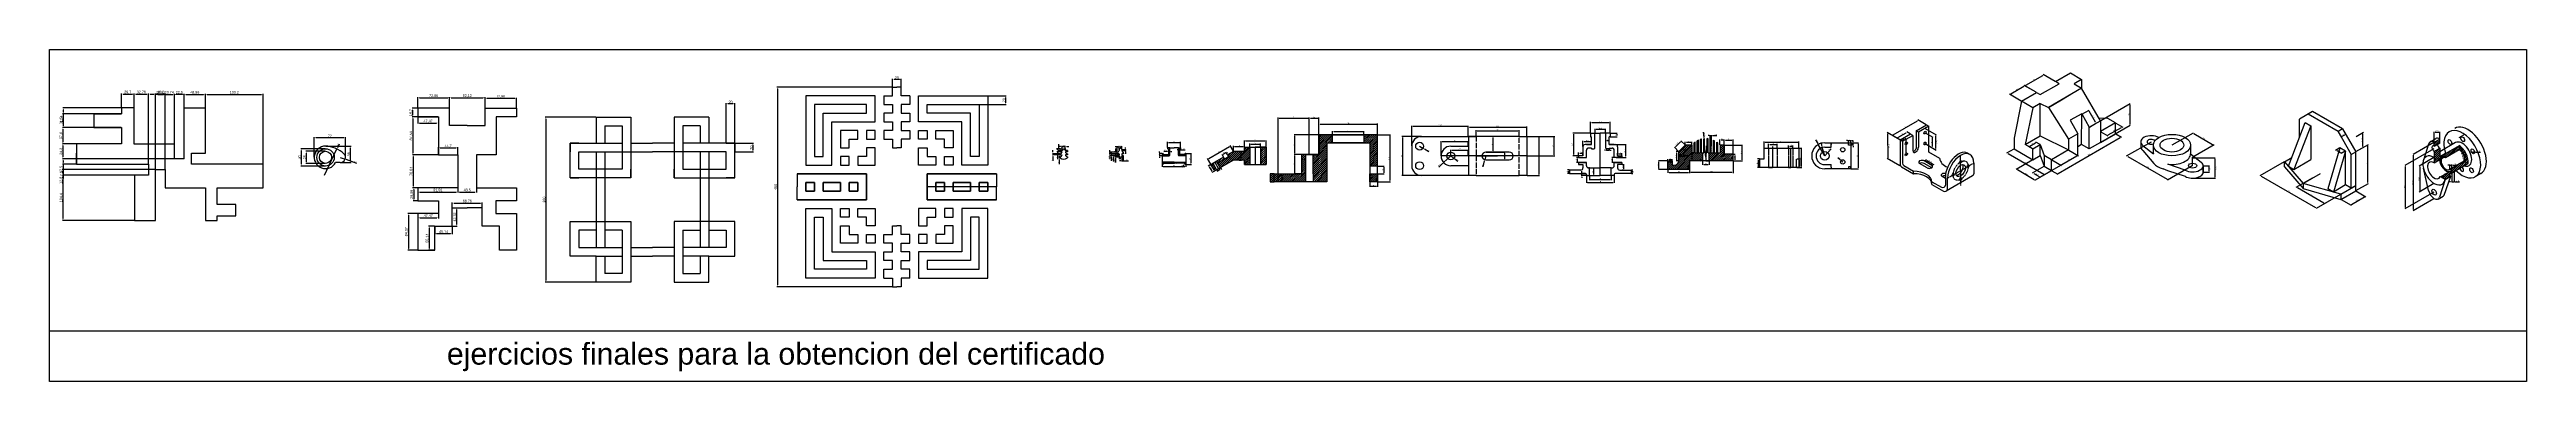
# Model space of a CAD drawing. Header units: millimetres. Extents: x 3767 to 9480, y 1414 to 2179.
import ezdxf

# ---------------------------------------------------------------- set-up
doc = ezdxf.new("R2010")
doc.units = ezdxf.units.MM
doc.linetypes.add('ACAD_ISO02W100', pattern=[15, 12, -3])
doc.linetypes.add('JIS_02_0.7', pattern=[1.35, 0.75, -0.6])
doc.layers.add('COTAS', color=80, linetype='Continuous')
doc.styles.get("Standard").update_dxf_attribs({"font": 'arial.ttf'})
doc.dimstyles.new('ISO-25', dxfattribs={"dimtxt": 2.5, "dimasz": 2.5, "dimexe": 1.25, "dimexo": 0.625, "dimtad": 1, "dimtxsty": 'Standard', "dimcen": 2.5, "dimadec": 0, "dimazin": 0, "dimtfac": 1, "dimtmove": 0, "dimatfit": 3, "dimfxl": 1, "dimarcsym": 0})
pattern_1 = [(45, (-136.669, -59.1106), (-2.245064, 2.245064), [])]
pattern_2 = [(45, (27.1782, 62.7593), (-2.245064, 2.245064), [])]

# ---------------------------------------------------------------- blocks, each defined once
blk = doc.blocks.new('*D1')
at = {"layer": 'COTAS', "color": 0, "lineweight": -2, "transparency": 16777216}
for p, q in [((3932.2, 2045.2), (3932.2, 2077.9)), ((3936.2, 2076.7), (3957.9, 2076.7)), ((3961.9, 2045.2), (3961.9, 2077.9))]:
    blk.add_line(p, q, dxfattribs=at)
at = {"layer": 'COTAS', "color": 0, "transparency": 16777216}
for points in [[(3936.2, 2077.3), (3936.2, 2076), (3932.2, 2076.7)], [(3957.9, 2077.3), (3957.9, 2076), (3961.9, 2076.7)]]:
    blk.add_solid(points, dxfattribs=at)
at = {"layer": 'Defpoints', "color": 0, "transparency": 16777216}
for p in [(3961.9, 2076.7), (3932.2, 2044.6), (3961.9, 2044.6)]:
    blk.add_point(p, dxfattribs=at)
at = {"layer": 'COTAS', "color": 0, "transparency": 16777216, "insert": (3947, 2080.9), "char_height": 6, "attachment_point": 5}
blk.add_mtext('29,7', dxfattribs=at)
blk = doc.blocks.new('*D2')
at = {"layer": 'COTAS', "color": 0, "lineweight": -2, "transparency": 16777216}
for p, q in [((3961.9, 2045.2), (3961.9, 2077.9)), ((3965.9, 2076.7), (3990.6, 2076.7)), ((3994.6, 1915.7), (3994.6, 2077.9))]:
    blk.add_line(p, q, dxfattribs=at)
at = {"layer": 'COTAS', "color": 0, "transparency": 16777216}
for points in [[(3965.9, 2077.3), (3965.9, 2076), (3961.9, 2076.7)], [(3990.6, 2077.3), (3990.6, 2076), (3994.6, 2076.7)]]:
    blk.add_solid(points, dxfattribs=at)
at = {"layer": 'Defpoints', "color": 0, "transparency": 16777216}
for p in [(3994.6, 2076.7), (3961.9, 2044.6), (3994.6, 1915.1)]:
    blk.add_point(p, dxfattribs=at)
at = {"layer": 'COTAS', "color": 0, "transparency": 16777216, "insert": (3978.3, 2080.9), "char_height": 6, "attachment_point": 5}
blk.add_mtext('32,76', dxfattribs=at)
blk = doc.blocks.new('*D3')
at = {"layer": 'COTAS', "color": 0, "lineweight": -2, "transparency": 16777216}
for p, q in [((3994.6, 2077.3), (3994.6, 2077.9)), ((3998.6, 2076.7), (4006.8, 2076.7)), ((4010.8, 1903.1), (4010.8, 2077.9)), ((4010.8, 2076.7), (4031, 2076.7))]:
    blk.add_line(p, q, dxfattribs=at)
at = {"layer": 'COTAS', "color": 0, "transparency": 16777216}
for points in [[(3998.6, 2077.3), (3998.6, 2076), (3994.6, 2076.7)], [(4006.8, 2077.3), (4006.8, 2076), (4010.8, 2076.7)]]:
    blk.add_solid(points, dxfattribs=at)
at = {"layer": 'Defpoints', "color": 0, "transparency": 16777216}
for p in [(3994.6, 2076.7), (4010.8, 2076.7), (4010.8, 1902.5)]:
    blk.add_point(p, dxfattribs=at)
at = {"layer": 'COTAS', "color": 0, "transparency": 16777216, "insert": (4022.9, 2080.9), "char_height": 6, "attachment_point": 5}
blk.add_mtext('16,2', dxfattribs=at)
blk = doc.blocks.new('*D4')
at = {"layer": 'COTAS', "color": 0, "lineweight": -2, "transparency": 16777216}
for p, q in [((4012.5, 2075.8), (4012.5, 2074.6)), ((4016.5, 2075.8), (4029.3, 2075.8)), ((4033.3, 1903.1), (4033.3, 2077.1))]:
    blk.add_line(p, q, dxfattribs=at)
at = {"layer": 'COTAS', "color": 0, "transparency": 16777216}
for points in [[(4016.5, 2076.5), (4016.5, 2075.2), (4012.5, 2075.8)], [(4029.3, 2076.5), (4029.3, 2075.2), (4033.3, 2075.8)]]:
    blk.add_solid(points, dxfattribs=at)
at = {"layer": 'Defpoints', "color": 0, "transparency": 16777216}
for p in [(4012.5, 2076.4), (4033.3, 2075.8), (4033.3, 1902.5)]:
    blk.add_point(p, dxfattribs=at)
at = {"layer": 'COTAS', "color": 0, "transparency": 16777216, "insert": (4022.9, 2080.1), "char_height": 6, "attachment_point": 5}
blk.add_mtext('20,81', dxfattribs=at)
blk = doc.blocks.new('*D5')
at = {"layer": 'COTAS', "color": 0, "lineweight": -2, "transparency": 16777216}
for p, q in [((4030.8, 2076.1), (4030.8, 2077.1)), ((4034.8, 2075.8), (4050.6, 2075.8)), ((4054.6, 1961.5), (4054.6, 2077.1))]:
    blk.add_line(p, q, dxfattribs=at)
at = {"layer": 'COTAS', "color": 0, "transparency": 16777216}
for points in [[(4034.8, 2076.5), (4034.8, 2075.2), (4030.8, 2075.8)], [(4050.6, 2076.5), (4050.6, 2075.2), (4054.6, 2075.8)]]:
    blk.add_solid(points, dxfattribs=at)
at = {"layer": 'Defpoints', "color": 0, "transparency": 16777216}
for p in [(4030.8, 2075.4), (4054.6, 2075.8), (4054.6, 1960.9)]:
    blk.add_point(p, dxfattribs=at)
at = {"layer": 'COTAS', "color": 0, "transparency": 16777216, "insert": (4042.7, 2080.1), "char_height": 6, "attachment_point": 5}
blk.add_mtext('23,74', dxfattribs=at)
blk = doc.blocks.new('*D6')
at = {"layer": 'COTAS', "color": 0, "lineweight": -2, "transparency": 16777216}
for p, q in [((4054.6, 2076.5), (4054.6, 2074.7)), ((4058.6, 2076), (4073.1, 2076)), ((4077.1, 2045.2), (4077.1, 2077.2))]:
    blk.add_line(p, q, dxfattribs=at)
at = {"layer": 'COTAS', "color": 0, "transparency": 16777216}
for points in [[(4058.6, 2076.7), (4058.6, 2075.3), (4054.6, 2076)], [(4073.1, 2076.7), (4073.1, 2075.3), (4077.1, 2076)]]:
    blk.add_solid(points, dxfattribs=at)
at = {"layer": 'Defpoints', "color": 0, "transparency": 16777216}
for p in [(4054.6, 2077.1), (4077.1, 2076), (4077.1, 2044.6)]:
    blk.add_point(p, dxfattribs=at)
at = {"layer": 'COTAS', "color": 0, "transparency": 16777216, "insert": (4065.8, 2080.2), "char_height": 6, "attachment_point": 5}
blk.add_mtext('22,5', dxfattribs=at)
blk = doc.blocks.new('*D7')
at = {"layer": 'COTAS', "color": 0, "lineweight": -2, "transparency": 16777216}
for p, q in [((4126, 2076.4), (4126, 2077.1)), ((4130, 2075.8), (4255.2, 2075.8)), ((4259.2, 1915.7), (4259.2, 2077.1))]:
    blk.add_line(p, q, dxfattribs=at)
at = {"layer": 'COTAS', "color": 0, "transparency": 16777216}
for points in [[(4130, 2076.5), (4130, 2075.2), (4126, 2075.8)], [(4255.2, 2076.5), (4255.2, 2075.2), (4259.2, 2075.8)]]:
    blk.add_solid(points, dxfattribs=at)
at = {"layer": 'Defpoints', "color": 0, "transparency": 16777216}
for p in [(4126, 2075.8), (4259.2, 2075.8), (4259.2, 1915.1)]:
    blk.add_point(p, dxfattribs=at)
at = {"layer": 'COTAS', "color": 0, "transparency": 16777216, "insert": (4192.6, 2080.1), "char_height": 6, "attachment_point": 5}
blk.add_mtext('133,2', dxfattribs=at)
blk = doc.blocks.new('*D8')
at = {"layer": 'COTAS', "color": 0, "lineweight": -2, "transparency": 16777216}
for p, q in [((3931.5, 2044.6), (3797, 2044.6)), ((3931.5, 2031.2), (3797, 2031.2)), ((3798.3, 2040.6), (3798.3, 2035.2)), ((3798.3, 2031.2), (3798.3, 2011))]:
    blk.add_line(p, q, dxfattribs=at)
at = {"layer": 'COTAS', "color": 0, "transparency": 16777216}
for points in [[(3797.6, 2040.6), (3799, 2040.6), (3798.3, 2044.6)], [(3797.6, 2035.2), (3799, 2035.2), (3798.3, 2031.2)]]:
    blk.add_solid(points, dxfattribs=at)
at = {"layer": 'Defpoints', "color": 0, "transparency": 16777216}
for p in [(3798.3, 2031.2), (3932.2, 2044.6), (3932.2, 2031.2)]:
    blk.add_point(p, dxfattribs=at)
at = {"layer": 'COTAS', "color": 0, "transparency": 16777216, "insert": (3794.1, 2019.1), "char_height": 6, "attachment_point": 5, "rotation": 90}
blk.add_mtext('13,4', dxfattribs=at)
blk = doc.blocks.new('*D9')
at = {"layer": 'COTAS', "color": 0, "lineweight": -2, "transparency": 16777216}
for p, q in [((3868, 2031.2), (3796.6, 2031.2)), ((3868, 1999.7), (3796.6, 1999.7)), ((3797.8, 2027.2), (3797.8, 2003.7))]:
    blk.add_line(p, q, dxfattribs=at)
at = {"layer": 'COTAS', "color": 0, "transparency": 16777216}
for points in [[(3797.1, 2027.2), (3798.5, 2027.2), (3797.8, 2031.2)], [(3797.1, 2003.7), (3798.5, 2003.7), (3797.8, 1999.7)]]:
    blk.add_solid(points, dxfattribs=at)
at = {"layer": 'Defpoints', "color": 0, "transparency": 16777216}
for p in [(3797.8, 1999.7), (3868.6, 2031.2), (3868.6, 1999.7)]:
    blk.add_point(p, dxfattribs=at)
at = {"layer": 'COTAS', "color": 0, "transparency": 16777216, "insert": (3793.6, 2015.4), "char_height": 6, "attachment_point": 5, "rotation": 90}
blk.add_mtext('31,5', dxfattribs=at)
blk = doc.blocks.new('*D10')
at = {"layer": 'COTAS', "color": 0, "lineweight": -2, "transparency": 16777216}
for p, q in [((3931.9, 1999.7), (3796.2, 1999.7)), ((3931.9, 1961.9), (3796.2, 1961.9)), ((3797.5, 1995.7), (3797.5, 1965.9))]:
    blk.add_line(p, q, dxfattribs=at)
at = {"layer": 'COTAS', "color": 0, "transparency": 16777216}
for points in [[(3796.8, 1995.7), (3798.1, 1995.7), (3797.5, 1999.7)], [(3796.8, 1965.9), (3798.1, 1965.9), (3797.5, 1961.9)]]:
    blk.add_solid(points, dxfattribs=at)
at = {"layer": 'Defpoints', "color": 0, "transparency": 16777216}
for p in [(3932.5, 1999.7), (3797.5, 1961.9), (3932.5, 1961.9)]:
    blk.add_point(p, dxfattribs=at)
at = {"layer": 'COTAS', "color": 0, "transparency": 16777216, "insert": (3793.2, 1980.8), "char_height": 6, "attachment_point": 5, "rotation": 90}
blk.add_mtext('37,8', dxfattribs=at)
blk = doc.blocks.new('*D11')
at = {"layer": 'COTAS', "color": 0, "lineweight": -2, "transparency": 16777216}
for p, q in [((3961.6, 1889.9), (3796.2, 1889.9)), ((3797.5, 1885.9), (3797.5, 1789.5)), ((3961.6, 1785.5), (3796.2, 1785.5))]:
    blk.add_line(p, q, dxfattribs=at)
at = {"layer": 'COTAS', "color": 0, "transparency": 16777216}
for points in [[(3796.8, 1885.9), (3798.2, 1885.9), (3797.5, 1889.9)], [(3796.8, 1789.5), (3798.2, 1789.5), (3797.5, 1785.5)]]:
    blk.add_solid(points, dxfattribs=at)
at = {"layer": 'Defpoints', "color": 0, "transparency": 16777216}
for p in [(3962.2, 1889.9), (3797.5, 1785.5), (3962.2, 1785.5)]:
    blk.add_point(p, dxfattribs=at)
at = {"layer": 'COTAS', "color": 0, "transparency": 16777216, "insert": (3793.3, 1837.7), "char_height": 6, "attachment_point": 5, "rotation": 90}
blk.add_mtext('104,4', dxfattribs=at)
blk = doc.blocks.new('*D12')
at = {"layer": 'COTAS', "color": 0, "lineweight": -2, "transparency": 16777216}
for p, q in [((3797.2, 1961.9), (3796.2, 1961.9)), ((3797.4, 1957.9), (3797.4, 1931.6)), ((4053.9, 1927.6), (3796.2, 1927.6))]:
    blk.add_line(p, q, dxfattribs=at)
at = {"layer": 'COTAS', "color": 0, "transparency": 16777216}
for points in [[(3796.8, 1957.9), (3798.1, 1957.9), (3797.4, 1961.9)], [(3796.8, 1931.6), (3798.1, 1931.6), (3797.4, 1927.6)]]:
    blk.add_solid(points, dxfattribs=at)
at = {"layer": 'Defpoints', "color": 0, "transparency": 16777216}
for p in [(3797.8, 1961.9), (3797.4, 1927.6), (4054.6, 1927.6)]:
    blk.add_point(p, dxfattribs=at)
at = {"layer": 'COTAS', "color": 0, "transparency": 16777216, "insert": (3793.2, 1944.7), "char_height": 6, "attachment_point": 5, "rotation": 90}
blk.add_mtext('34,3', dxfattribs=at)
blk = doc.blocks.new('*D13')
at = {"layer": 'COTAS', "color": 0, "lineweight": -2, "transparency": 16777216}
for p, q in [((3828.4, 1927.6), (3796.4, 1927.6)), ((3828.4, 1915.1), (3796.4, 1915.1)), ((3797.6, 1923.6), (3797.6, 1919.1)), ((3797.6, 1915.1), (3797.6, 1894.8))]:
    blk.add_line(p, q, dxfattribs=at)
at = {"layer": 'COTAS', "color": 0, "transparency": 16777216}
for points in [[(3796.9, 1923.6), (3798.3, 1923.6), (3797.6, 1927.6)], [(3796.9, 1919.1), (3798.3, 1919.1), (3797.6, 1915.1)]]:
    blk.add_solid(points, dxfattribs=at)
at = {"layer": 'Defpoints', "color": 0, "transparency": 16777216}
for p in [(3797.6, 1915.1), (3829, 1927.6), (3829, 1915.1)]:
    blk.add_point(p, dxfattribs=at)
at = {"layer": 'COTAS', "color": 0, "transparency": 16777216, "insert": (3793.4, 1902.9), "char_height": 6, "attachment_point": 5, "rotation": 90}
blk.add_mtext('12,5', dxfattribs=at)
blk = doc.blocks.new('*D14')
at = {"layer": 'COTAS', "color": 0, "lineweight": -2, "transparency": 16777216}
for p, q in [((3828.4, 1915.1), (3797, 1915.1)), ((4010.2, 1902.5), (3797, 1902.5)), ((3798.3, 1911.1), (3798.3, 1906.5)), ((3798.3, 1902.5), (3798.3, 1882.2))]:
    blk.add_line(p, q, dxfattribs=at)
at = {"layer": 'COTAS', "color": 0, "transparency": 16777216}
for points in [[(3797.6, 1911.1), (3798.9, 1911.1), (3798.3, 1915.1)], [(3797.6, 1906.5), (3798.9, 1906.5), (3798.3, 1902.5)]]:
    blk.add_solid(points, dxfattribs=at)
at = {"layer": 'Defpoints', "color": 0, "transparency": 16777216}
for p in [(3798.3, 1902.5), (3829, 1915.1), (4010.8, 1902.5)]:
    blk.add_point(p, dxfattribs=at)
at = {"layer": 'COTAS', "color": 0, "transparency": 16777216, "insert": (3794, 1890.4), "char_height": 6, "attachment_point": 5, "rotation": 90}
blk.add_mtext('12,6', dxfattribs=at)
blk = doc.blocks.new('*D15')
at = {"layer": 'COTAS', "color": 0, "lineweight": -2, "transparency": 16777216}
for p, q in [((3994, 1902.5), (3796.2, 1902.5)), ((3994, 1889.9), (3796.2, 1889.9)), ((3797.5, 1898.5), (3797.5, 1893.9)), ((3797.5, 1889.9), (3797.5, 1869.6))]:
    blk.add_line(p, q, dxfattribs=at)
at = {"layer": 'COTAS', "color": 0, "transparency": 16777216}
for points in [[(3796.8, 1898.5), (3798.2, 1898.5), (3797.5, 1902.5)], [(3796.8, 1893.9), (3798.2, 1893.9), (3797.5, 1889.9)]]:
    blk.add_solid(points, dxfattribs=at)
at = {"layer": 'Defpoints', "color": 0, "transparency": 16777216}
for p in [(3797.5, 1889.9), (3994.6, 1902.5), (3994.6, 1889.9)]:
    blk.add_point(p, dxfattribs=at)
at = {"layer": 'COTAS', "color": 0, "transparency": 16777216, "insert": (3793.3, 1877.8), "char_height": 6, "attachment_point": 5, "rotation": 90}
blk.add_mtext('12,6', dxfattribs=at)
blk = doc.blocks.new('*D16')
at = {"layer": 'COTAS', "color": 0, "lineweight": -2, "transparency": 16777216}
for p, q in [((4377.1, 1931.4), (4377.1, 1977.6)), ((4381.1, 1976.4), (4445.1, 1976.4)), ((4449.1, 1931.4), (4449.1, 1977.6))]:
    blk.add_line(p, q, dxfattribs=at)
at = {"layer": 'COTAS', "color": 0, "transparency": 16777216}
for points in [[(4381.1, 1977), (4381.1, 1975.7), (4377.1, 1976.4)], [(4445.1, 1977), (4445.1, 1975.7), (4449.1, 1976.4)]]:
    blk.add_solid(points, dxfattribs=at)
at = {"layer": 'Defpoints', "color": 0, "transparency": 16777216}
for p in [(4449.1, 1976.4), (4377.1, 1930.7), (4449.1, 1930.7)]:
    blk.add_point(p, dxfattribs=at)
at = {"layer": 'COTAS', "color": 0, "transparency": 16777216, "insert": (4413.1, 1980), "char_height": 6, "attachment_point": 5}
blk.add_mtext('72', dxfattribs=at)
blk = doc.blocks.new('*D17')
at = {"layer": 'COTAS', "color": 0, "lineweight": -2, "transparency": 16777216}
for p, q in [((4402.5, 1944.7), (4357.5, 1944.7)), ((4402.5, 1916.7), (4357.5, 1916.7)), ((4358.7, 1940.7), (4358.7, 1920.7))]:
    blk.add_line(p, q, dxfattribs=at)
at = {"layer": 'COTAS', "color": 0, "transparency": 16777216}
for points in [[(4358.1, 1940.7), (4359.4, 1940.7), (4358.7, 1944.7)], [(4358.1, 1920.7), (4359.4, 1920.7), (4358.7, 1916.7)]]:
    blk.add_solid(points, dxfattribs=at)
at = {"layer": 'Defpoints', "color": 0, "transparency": 16777216}
for p in [(4403.1, 1944.7), (4358.7, 1916.7), (4403.1, 1916.7)]:
    blk.add_point(p, dxfattribs=at)
at = {"layer": 'COTAS', "color": 0, "transparency": 16777216, "insert": (4355, 1930.7), "char_height": 6, "attachment_point": 5, "rotation": 90}
blk.add_mtext('28', dxfattribs=at)
blk = doc.blocks.new('*D18')
at = {"layer": 'COTAS', "color": 0, "lineweight": -2, "transparency": 16777216}
for p, q in [((4402.5, 1950.7), (4345.9, 1950.7)), ((4347.1, 1946.7), (4347.1, 1914.7)), ((4402.5, 1910.7), (4345.9, 1910.7))]:
    blk.add_line(p, q, dxfattribs=at)
at = {"layer": 'COTAS', "color": 0, "transparency": 16777216}
for points in [[(4346.5, 1946.7), (4347.8, 1946.7), (4347.1, 1950.7)], [(4346.5, 1914.7), (4347.8, 1914.7), (4347.1, 1910.7)]]:
    blk.add_solid(points, dxfattribs=at)
at = {"layer": 'Defpoints', "color": 0, "transparency": 16777216}
for p in [(4403.1, 1950.7), (4347.1, 1910.7), (4403.1, 1910.7)]:
    blk.add_point(p, dxfattribs=at)
at = {"layer": 'COTAS', "color": 0, "transparency": 16777216, "insert": (4343.4, 1930.7), "char_height": 6, "attachment_point": 5, "rotation": 90}
blk.add_mtext('40', dxfattribs=at)
blk = doc.blocks.new('*D19')
at = {"layer": 'COTAS', "color": 0, "lineweight": -2, "transparency": 16777216}
for p, q in [((4437.1, 1930.7), (4448.4, 1926.6)), ((4475, 1916.9), (4450.8, 1925.7))]:
    blk.add_line(p, q, dxfattribs=at)
at = {"layer": 'COTAS', "color": 0, "transparency": 16777216}
blk.add_solid([(4450.9, 1926.1), (4450.6, 1925.4), (4448.4, 1926.6)], dxfattribs=at)
at = {"layer": 'Defpoints', "color": 0, "transparency": 16777216}
for p in [(4437.1, 1930.7), (4448.4, 1926.6)]:
    blk.add_point(p, dxfattribs=at)
at = {"layer": 'COTAS', "color": 0, "transparency": 16777216, "insert": (4472.3, 1919.9), "char_height": 2.5, "attachment_point": 5, "rotation": 339.8869}
blk.add_mtext('R12', dxfattribs=at)
blk = doc.blocks.new('*D20')
at = {"layer": 'COTAS', "color": 0, "lineweight": -2, "transparency": 16777216}
for p, q in [((4400.4, 1889.7), (4429.3, 1950.1)), ((4434.7, 1961.3), (4430.4, 1952.4))]:
    blk.add_line(p, q, dxfattribs=at)
at = {"layer": 'COTAS', "color": 0, "transparency": 16777216}
blk.add_solid([(4430, 1952.5), (4430.8, 1952.2), (4429.3, 1950.1)], dxfattribs=at)
at = {"layer": 'Defpoints', "color": 0, "transparency": 16777216}
for p in [(4429.3, 1950.1), (4400.4, 1889.7)]:
    blk.add_point(p, dxfattribs=at)
at = {"layer": 'COTAS', "color": 0, "transparency": 16777216, "insert": (4431.4, 1958.9), "char_height": 2.5, "attachment_point": 5, "rotation": 64.4018}
blk.add_mtext('R67', dxfattribs=at)
blk = doc.blocks.new('*D21')
at = {"layer": 'COTAS', "color": 0, "lineweight": -2, "transparency": 16777216}
for p, q in [((4403.8, 1956.7), (4462.2, 1956.7)), ((4461, 1922.7), (4461, 1952.7)), ((4437.8, 1918.7), (4462.2, 1918.7))]:
    blk.add_line(p, q, dxfattribs=at)
at = {"layer": 'COTAS', "color": 0, "transparency": 16777216}
for points in [[(4460.3, 1952.7), (4461.6, 1952.7), (4461, 1956.7)], [(4460.3, 1922.7), (4461.6, 1922.7), (4461, 1918.7)]]:
    blk.add_solid(points, dxfattribs=at)
at = {"layer": 'Defpoints', "color": 0, "transparency": 16777216}
for p in [(4403.1, 1956.7), (4461, 1956.7), (4437.1, 1918.7)]:
    blk.add_point(p, dxfattribs=at)
at = {"layer": 'COTAS', "color": 0, "transparency": 16777216, "insert": (4457.3, 1937.7), "char_height": 6, "attachment_point": 5, "rotation": 90}
blk.add_mtext('38', dxfattribs=at)
blk = doc.blocks.new('*D22')
at = {"layer": 'COTAS', "color": 0, "lineweight": -2, "transparency": 16777216}
for p, q in [((4616, 2044.4), (4616, 2069.5)), ((4620, 2068.2), (4684.9, 2068.2)), ((4688.9, 2044.4), (4688.9, 2069.5))]:
    blk.add_line(p, q, dxfattribs=at)
at = {"layer": 'COTAS', "color": 0, "transparency": 16777216}
for points in [[(4620, 2068.9), (4620, 2067.6), (4616, 2068.2)], [(4684.9, 2068.9), (4684.9, 2067.6), (4688.9, 2068.2)]]:
    blk.add_solid(points, dxfattribs=at)
at = {"layer": 'Defpoints', "color": 0, "transparency": 16777216}
for p in [(4688.9, 2068.2), (4616, 2043.8), (4688.9, 2043.8)]:
    blk.add_point(p, dxfattribs=at)
at = {"layer": 'COTAS', "color": 0, "transparency": 16777216, "insert": (4652.5, 2072.5), "char_height": 6, "attachment_point": 5}
blk.add_mtext('72,86', dxfattribs=at)
blk = doc.blocks.new('*D23')
at = {"layer": 'COTAS', "color": 0, "lineweight": -2, "transparency": 16777216}
for p, q in [((4688.9, 2044.4), (4688.9, 2069.5)), ((4692.9, 2068.2), (4767, 2068.2)), ((4771, 2044.4), (4771, 2069.5))]:
    blk.add_line(p, q, dxfattribs=at)
at = {"layer": 'COTAS', "color": 0, "transparency": 16777216}
for points in [[(4692.9, 2068.9), (4692.9, 2067.6), (4688.9, 2068.2)], [(4767, 2068.9), (4767, 2067.6), (4771, 2068.2)]]:
    blk.add_solid(points, dxfattribs=at)
at = {"layer": 'Defpoints', "color": 0, "transparency": 16777216}
for p in [(4771, 2068.2), (4688.9, 2043.8), (4771, 2043.8)]:
    blk.add_point(p, dxfattribs=at)
at = {"layer": 'COTAS', "color": 0, "transparency": 16777216, "insert": (4730, 2072.5), "char_height": 6, "attachment_point": 5}
blk.add_mtext('82,12', dxfattribs=at)
blk = doc.blocks.new('*D24')
at = {"layer": 'COTAS', "color": 0, "lineweight": -2, "transparency": 16777216}
for p, q in [((4771, 2044.4), (4771, 2068.2)), ((4775, 2067), (4839.9, 2067)), ((4843.9, 2044.4), (4843.9, 2068.2))]:
    blk.add_line(p, q, dxfattribs=at)
at = {"layer": 'COTAS', "color": 0, "transparency": 16777216}
for points in [[(4775, 2067.7), (4775, 2066.3), (4771, 2067)], [(4839.9, 2067.7), (4839.9, 2066.3), (4843.9, 2067)]]:
    blk.add_solid(points, dxfattribs=at)
at = {"layer": 'Defpoints', "color": 0, "transparency": 16777216}
for p in [(4843.9, 2067), (4771, 2043.8), (4843.9, 2043.8)]:
    blk.add_point(p, dxfattribs=at)
at = {"layer": 'COTAS', "color": 0, "transparency": 16777216, "insert": (4807.4, 2071.2), "char_height": 6, "attachment_point": 5}
blk.add_mtext('72,86', dxfattribs=at)
blk = doc.blocks.new('*D25')
at = {"layer": 'COTAS', "color": 0, "lineweight": -2, "transparency": 16777216}
for p, q in [((4615.4, 2043.8), (4602.8, 2043.8)), ((4615.4, 2024.1), (4602.8, 2024.1)), ((4604, 2039.8), (4604, 2028.1))]:
    blk.add_line(p, q, dxfattribs=at)
at = {"layer": 'COTAS', "color": 0, "transparency": 16777216}
for points in [[(4603.4, 2039.8), (4604.7, 2039.8), (4604, 2043.8)], [(4603.4, 2028.1), (4604.7, 2028.1), (4604, 2024.1)]]:
    blk.add_solid(points, dxfattribs=at)
at = {"layer": 'Defpoints', "color": 0, "transparency": 16777216}
for p in [(4604, 2024.1), (4616, 2043.8), (4616, 2024.1)]:
    blk.add_point(p, dxfattribs=at)
at = {"layer": 'COTAS', "color": 0, "transparency": 16777216, "insert": (4599.8, 2033.9), "char_height": 6, "attachment_point": 5, "rotation": 90}
blk.add_mtext('19,7', dxfattribs=at)
blk = doc.blocks.new('*D26')
at = {"layer": 'COTAS', "color": 0, "lineweight": -2, "transparency": 16777216}
for p, q in [((4616, 2023.5), (4616, 2008.6)), ((4620, 2009.9), (4659.5, 2009.9)), ((4663.5, 2023.5), (4663.5, 2008.6))]:
    blk.add_line(p, q, dxfattribs=at)
at = {"layer": 'COTAS', "color": 0, "transparency": 16777216}
for points in [[(4620, 2010.5), (4620, 2009.2), (4616, 2009.9)], [(4659.5, 2010.5), (4659.5, 2009.2), (4663.5, 2009.9)]]:
    blk.add_solid(points, dxfattribs=at)
at = {"layer": 'Defpoints', "color": 0, "transparency": 16777216}
for p in [(4616, 2024.1), (4663.5, 2024.1), (4663.5, 2009.9)]:
    blk.add_point(p, dxfattribs=at)
at = {"layer": 'COTAS', "color": 0, "transparency": 16777216, "insert": (4639.8, 2014.1), "char_height": 6, "attachment_point": 5}
blk.add_mtext('47,47', dxfattribs=at)
blk = doc.blocks.new('*D27')
at = {"layer": 'COTAS', "color": 0, "lineweight": -2, "transparency": 16777216}
for p, q in [((4662.9, 2024.1), (4603.4, 2024.1)), ((4604.7, 2020.1), (4604.7, 1940.6)), ((4662.9, 1936.6), (4603.4, 1936.6))]:
    blk.add_line(p, q, dxfattribs=at)
at = {"layer": 'COTAS', "color": 0, "transparency": 16777216}
for points in [[(4604, 2020.1), (4605.3, 2020.1), (4604.7, 2024.1)], [(4604, 1940.6), (4605.3, 1940.6), (4604.7, 1936.6)]]:
    blk.add_solid(points, dxfattribs=at)
at = {"layer": 'Defpoints', "color": 0, "transparency": 16777216}
for p in [(4663.5, 2024.1), (4604.7, 1936.6), (4663.5, 1936.6)]:
    blk.add_point(p, dxfattribs=at)
at = {"layer": 'COTAS', "color": 0, "transparency": 16777216, "insert": (4600.4, 1980.3), "char_height": 6, "attachment_point": 5, "rotation": 90}
blk.add_mtext('87,54', dxfattribs=at)
blk = doc.blocks.new('*D28')
at = {"layer": 'COTAS', "color": 0, "lineweight": -2, "transparency": 16777216}
for p, q in [((4663.5, 1937.2), (4663.5, 1954)), ((4667.5, 1952.8), (4704.2, 1952.8)), ((4708.2, 1937.2), (4708.2, 1954))]:
    blk.add_line(p, q, dxfattribs=at)
at = {"layer": 'COTAS', "color": 0, "transparency": 16777216}
for points in [[(4667.5, 1953.5), (4667.5, 1952.1), (4663.5, 1952.8)], [(4704.2, 1953.5), (4704.2, 1952.1), (4708.2, 1952.8)]]:
    blk.add_solid(points, dxfattribs=at)
at = {"layer": 'Defpoints', "color": 0, "transparency": 16777216}
for p in [(4708.2, 1952.8), (4663.5, 1936.6), (4708.2, 1936.6)]:
    blk.add_point(p, dxfattribs=at)
at = {"layer": 'COTAS', "color": 0, "transparency": 16777216, "insert": (4685.9, 1957), "char_height": 6, "attachment_point": 5}
blk.add_mtext('44,7', dxfattribs=at)
blk = doc.blocks.new('*D29')
at = {"layer": 'COTAS', "color": 0, "lineweight": -2, "transparency": 16777216}
for p, q in [((4662.9, 1936.6), (4604, 1936.6)), ((4605.2, 1932.6), (4605.2, 1864.5)), ((4662.9, 1860.5), (4604, 1860.5))]:
    blk.add_line(p, q, dxfattribs=at)
at = {"layer": 'COTAS', "color": 0, "transparency": 16777216}
for points in [[(4604.6, 1932.6), (4605.9, 1932.6), (4605.2, 1936.6)], [(4604.6, 1864.5), (4605.9, 1864.5), (4605.2, 1860.5)]]:
    blk.add_solid(points, dxfattribs=at)
at = {"layer": 'Defpoints', "color": 0, "transparency": 16777216}
for p in [(4663.5, 1936.6), (4605.2, 1860.5), (4663.5, 1860.5)]:
    blk.add_point(p, dxfattribs=at)
at = {"layer": 'COTAS', "color": 0, "transparency": 16777216, "insert": (4601, 1898.5), "char_height": 6, "attachment_point": 5, "rotation": 90}
blk.add_mtext('76,04', dxfattribs=at)
blk = doc.blocks.new('*D30')
at = {"layer": 'COTAS', "color": 0, "lineweight": -2, "transparency": 16777216}
for p, q in [((4616.3, 1859.9), (4616.3, 1849.5)), ((4620.3, 1850.8), (4704.2, 1850.8)), ((4708.2, 1859.9), (4708.2, 1849.5))]:
    blk.add_line(p, q, dxfattribs=at)
at = {"layer": 'COTAS', "color": 0, "transparency": 16777216}
for points in [[(4620.3, 1851.4), (4620.3, 1850.1), (4616.3, 1850.8)], [(4704.2, 1851.4), (4704.2, 1850.1), (4708.2, 1850.8)]]:
    blk.add_solid(points, dxfattribs=at)
at = {"layer": 'Defpoints', "color": 0, "transparency": 16777216}
for p in [(4616.3, 1860.5), (4708.2, 1860.5), (4708.2, 1850.8)]:
    blk.add_point(p, dxfattribs=at)
at = {"layer": 'COTAS', "color": 0, "transparency": 16777216, "insert": (4662.3, 1855), "char_height": 6, "attachment_point": 5}
blk.add_mtext('91,91', dxfattribs=at)
blk = doc.blocks.new('*D31')
at = {"layer": 'COTAS', "color": 0, "lineweight": -2, "transparency": 16777216}
for p, q in [((4708.2, 1859.9), (4708.2, 1849.5)), ((4712.2, 1850.8), (4747.7, 1850.8)), ((4751.7, 1859.9), (4751.7, 1849.5))]:
    blk.add_line(p, q, dxfattribs=at)
at = {"layer": 'COTAS', "color": 0, "transparency": 16777216}
for points in [[(4712.2, 1851.4), (4712.2, 1850.1), (4708.2, 1850.8)], [(4747.7, 1851.4), (4747.7, 1850.1), (4751.7, 1850.8)]]:
    blk.add_solid(points, dxfattribs=at)
at = {"layer": 'Defpoints', "color": 0, "transparency": 16777216}
for p in [(4708.2, 1860.5), (4751.7, 1860.5), (4751.7, 1850.8)]:
    blk.add_point(p, dxfattribs=at)
at = {"layer": 'COTAS', "color": 0, "transparency": 16777216, "insert": (4730, 1855), "char_height": 6, "attachment_point": 5}
blk.add_mtext('43,5', dxfattribs=at)
blk = doc.blocks.new('*D32')
at = {"layer": 'COTAS', "color": 0, "lineweight": -2, "transparency": 16777216}
for p, q in [((4615.7, 1860.5), (4605.2, 1860.5)), ((4615.7, 1830.6), (4605.2, 1830.6)), ((4606.5, 1856.5), (4606.5, 1834.6))]:
    blk.add_line(p, q, dxfattribs=at)
at = {"layer": 'COTAS', "color": 0, "transparency": 16777216}
for points in [[(4605.8, 1856.5), (4607.1, 1856.5), (4606.5, 1860.5)], [(4605.8, 1834.6), (4607.1, 1834.6), (4606.5, 1830.6)]]:
    blk.add_solid(points, dxfattribs=at)
at = {"layer": 'Defpoints', "color": 0, "transparency": 16777216}
for p in [(4606.5, 1830.6), (4616.3, 1860.5), (4616.3, 1830.6)]:
    blk.add_point(p, dxfattribs=at)
at = {"layer": 'COTAS', "color": 0, "transparency": 16777216, "insert": (4602.2, 1845.6), "char_height": 6, "attachment_point": 5, "rotation": 90}
blk.add_mtext('29,89', dxfattribs=at)
blk = doc.blocks.new('*D33')
at = {"layer": 'COTAS', "color": 0, "lineweight": -2, "transparency": 16777216}
for p, q in [((4616.3, 1800.6), (4616.3, 1790)), ((4620.3, 1791.2), (4659.8, 1791.2)), ((4663.8, 1800.6), (4663.8, 1790))]:
    blk.add_line(p, q, dxfattribs=at)
at = {"layer": 'COTAS', "color": 0, "transparency": 16777216}
for points in [[(4620.3, 1791.9), (4620.3, 1790.6), (4616.3, 1791.2)], [(4659.8, 1791.9), (4659.8, 1790.6), (4663.8, 1791.2)]]:
    blk.add_solid(points, dxfattribs=at)
at = {"layer": 'Defpoints', "color": 0, "transparency": 16777216}
for p in [(4616.3, 1801.3), (4663.8, 1801.3), (4663.8, 1791.2)]:
    blk.add_point(p, dxfattribs=at)
at = {"layer": 'COTAS', "color": 0, "transparency": 16777216, "insert": (4640, 1795.5), "char_height": 6, "attachment_point": 5}
blk.add_mtext('47,47', dxfattribs=at)
blk = doc.blocks.new('*D34')
at = {"layer": 'COTAS', "color": 0, "lineweight": -2, "transparency": 16777216}
for p, q in [((4615.7, 1801.3), (4593, 1801.3)), ((4594.2, 1797.3), (4594.2, 1720.9)), ((4615.7, 1716.9), (4593, 1716.9))]:
    blk.add_line(p, q, dxfattribs=at)
at = {"layer": 'COTAS', "color": 0, "transparency": 16777216}
for points in [[(4593.6, 1797.3), (4594.9, 1797.3), (4594.2, 1801.3)], [(4593.6, 1720.9), (4594.9, 1720.9), (4594.2, 1716.9)]]:
    blk.add_solid(points, dxfattribs=at)
at = {"layer": 'Defpoints', "color": 0, "transparency": 16777216}
for p in [(4616.3, 1801.3), (4594.2, 1716.9), (4616.3, 1716.9)]:
    blk.add_point(p, dxfattribs=at)
at = {"layer": 'COTAS', "color": 0, "transparency": 16777216, "insert": (4590, 1759.1), "char_height": 6, "attachment_point": 5, "rotation": 90}
blk.add_mtext('84,37', dxfattribs=at)
blk = doc.blocks.new('*D35')
at = {"layer": 'COTAS', "color": 0, "lineweight": -2, "transparency": 16777216}
for p, q in [((4654.8, 1772), (4641, 1772)), ((4654.8, 1716.9), (4641, 1716.9)), ((4642.2, 1768), (4642.2, 1720.9))]:
    blk.add_line(p, q, dxfattribs=at)
at = {"layer": 'COTAS', "color": 0, "transparency": 16777216}
for points in [[(4641.6, 1768), (4642.9, 1768), (4642.2, 1772)], [(4641.6, 1720.9), (4642.9, 1720.9), (4642.2, 1716.9)]]:
    blk.add_solid(points, dxfattribs=at)
at = {"layer": 'Defpoints', "color": 0, "transparency": 16777216}
for p in [(4655.4, 1772), (4642.2, 1716.9), (4655.4, 1716.9)]:
    blk.add_point(p, dxfattribs=at)
at = {"layer": 'COTAS', "color": 0, "transparency": 16777216, "insert": (4638, 1744.5), "char_height": 6, "attachment_point": 5, "rotation": 90}
blk.add_mtext('55,14', dxfattribs=at)
blk = doc.blocks.new('*D36')
at = {"layer": 'COTAS', "color": 0, "lineweight": -2, "transparency": 16777216}
for p, q in [((4655.4, 1771.4), (4655.4, 1753.7)), ((4695.6, 1771.4), (4695.6, 1753.7)), ((4659.4, 1755), (4691.6, 1755))]:
    blk.add_line(p, q, dxfattribs=at)
at = {"layer": 'COTAS', "color": 0, "transparency": 16777216}
for points in [[(4659.4, 1755.6), (4659.4, 1754.3), (4655.4, 1755)], [(4691.6, 1755.6), (4691.6, 1754.3), (4695.6, 1755)]]:
    blk.add_solid(points, dxfattribs=at)
at = {"layer": 'Defpoints', "color": 0, "transparency": 16777216}
for p in [(4655.4, 1772), (4695.6, 1772), (4695.6, 1755)]:
    blk.add_point(p, dxfattribs=at)
at = {"layer": 'COTAS', "color": 0, "transparency": 16777216, "insert": (4675.5, 1759.2), "char_height": 6, "attachment_point": 5}
blk.add_mtext('40,14', dxfattribs=at)
blk = doc.blocks.new('*D37')
at = {"layer": 'COTAS', "color": 0, "lineweight": -2, "transparency": 16777216}
for p, q in [((4696.2, 1814.4), (4707.1, 1814.4)), ((4696.2, 1772), (4707.1, 1772)), ((4705.8, 1776), (4705.8, 1810.4))]:
    blk.add_line(p, q, dxfattribs=at)
at = {"layer": 'COTAS', "color": 0, "transparency": 16777216}
for points in [[(4705.2, 1810.4), (4706.5, 1810.4), (4705.8, 1814.4)], [(4705.2, 1776), (4706.5, 1776), (4705.8, 1772)]]:
    blk.add_solid(points, dxfattribs=at)
at = {"layer": 'Defpoints', "color": 0, "transparency": 16777216}
for p in [(4695.6, 1814.4), (4695.6, 1772), (4705.8, 1814.4)]:
    blk.add_point(p, dxfattribs=at)
at = {"layer": 'COTAS', "color": 0, "transparency": 16777216, "insert": (4701.6, 1793.2), "char_height": 6, "attachment_point": 5, "rotation": 90}
blk.add_mtext('42,32', dxfattribs=at)
blk = doc.blocks.new('*D38')
at = {"layer": 'COTAS', "color": 0, "lineweight": -2, "transparency": 16777216}
for p, q in [((4695.6, 1815), (4695.6, 1826.5)), ((4699.6, 1825.3), (4760.3, 1825.3)), ((4764.3, 1815), (4764.3, 1826.5))]:
    blk.add_line(p, q, dxfattribs=at)
at = {"layer": 'COTAS', "color": 0, "transparency": 16777216}
for points in [[(4699.6, 1826), (4699.6, 1824.6), (4695.6, 1825.3)], [(4760.3, 1826), (4760.3, 1824.6), (4764.3, 1825.3)]]:
    blk.add_solid(points, dxfattribs=at)
at = {"layer": 'Defpoints', "color": 0, "transparency": 16777216}
for p in [(4695.6, 1814.4), (4764.3, 1825.3), (4764.3, 1814.4)]:
    blk.add_point(p, dxfattribs=at)
at = {"layer": 'COTAS', "color": 0, "transparency": 16777216, "insert": (4730, 1829.5), "char_height": 6, "attachment_point": 5}
blk.add_mtext('68,76', dxfattribs=at)
blk = doc.blocks.new('*D39')
at = {"layer": 'COTAS', "color": 0, "lineweight": -2, "transparency": 16777216}
for p, q in [((5026.9, 2023.2), (4909.8, 2023.2)), ((4911.1, 2019.2), (4911.1, 1647.2)), ((5026.9, 1643.2), (4909.8, 1643.2))]:
    blk.add_line(p, q, dxfattribs=at)
at = {"layer": 'COTAS', "color": 0, "transparency": 16777216}
for points in [[(4910.4, 2019.2), (4911.8, 2019.2), (4911.1, 2023.2)], [(4910.4, 1647.2), (4911.8, 1647.2), (4911.1, 1643.2)]]:
    blk.add_solid(points, dxfattribs=at)
at = {"layer": 'Defpoints', "color": 0, "transparency": 16777216}
for p in [(5027.5, 2023.2), (4911.1, 1643.2), (5027.5, 1643.2)]:
    blk.add_point(p, dxfattribs=at)
at = {"layer": 'COTAS', "color": 0, "transparency": 16777216, "insert": (4907.4, 1833.2), "char_height": 6, "attachment_point": 5, "rotation": 90}
blk.add_mtext('380', dxfattribs=at)
blk = doc.blocks.new('*D40')
at = {"layer": 'COTAS', "color": 0, "lineweight": -2, "transparency": 16777216}
for p, q in [((5327.5, 1963.8), (5327.5, 2056)), ((5331.5, 2054.7), (5343.5, 2054.7)), ((5347.5, 1963.8), (5347.5, 2056))]:
    blk.add_line(p, q, dxfattribs=at)
at = {"layer": 'COTAS', "color": 0, "transparency": 16777216}
for points in [[(5331.5, 2055.4), (5331.5, 2054), (5327.5, 2054.7)], [(5343.5, 2055.4), (5343.5, 2054), (5347.5, 2054.7)]]:
    blk.add_solid(points, dxfattribs=at)
at = {"layer": 'Defpoints', "color": 0, "transparency": 16777216}
for p in [(5347.5, 2054.7), (5327.5, 1963.2), (5347.5, 1963.2)]:
    blk.add_point(p, dxfattribs=at)
at = {"layer": 'COTAS', "color": 0, "transparency": 16777216, "insert": (5337.5, 2058.4), "char_height": 6, "attachment_point": 5}
blk.add_mtext('20', dxfattribs=at)
blk = doc.blocks.new('*D41')
at = {"layer": 'COTAS', "color": 0, "lineweight": -2, "transparency": 16777216}
for p, q in [((5348.2, 1963.2), (5390.3, 1963.2)), ((5348.2, 1943.2), (5390.3, 1943.2)), ((5389, 1959.2), (5389, 1947.2))]:
    blk.add_line(p, q, dxfattribs=at)
at = {"layer": 'COTAS', "color": 0, "transparency": 16777216}
for points in [[(5388.3, 1959.2), (5389.7, 1959.2), (5389, 1963.2)], [(5388.3, 1947.2), (5389.7, 1947.2), (5389, 1943.2)]]:
    blk.add_solid(points, dxfattribs=at)
at = {"layer": 'Defpoints', "color": 0, "transparency": 16777216}
for p in [(5347.5, 1963.2), (5347.5, 1943.2), (5389, 1943.2)]:
    blk.add_point(p, dxfattribs=at)
at = {"layer": 'COTAS', "color": 0, "transparency": 16777216, "insert": (5385.3, 1953.2), "char_height": 6, "attachment_point": 5, "rotation": 90}
blk.add_mtext('20', dxfattribs=at)
blk = doc.blocks.new('*D42')
at = {"layer": 'COTAS', "color": 0, "lineweight": -2, "transparency": 16777216}
for p, q in [((5710.5, 2092.6), (5444.1, 2092.6)), ((5445.4, 2088.6), (5445.4, 1636.6)), ((5710.5, 1632.6), (5444.1, 1632.6))]:
    blk.add_line(p, q, dxfattribs=at)
at = {"layer": 'COTAS', "color": 0, "transparency": 16777216}
for points in [[(5444.7, 2088.6), (5446, 2088.6), (5445.4, 2092.6)], [(5444.7, 1636.6), (5446, 1636.6), (5445.4, 1632.6)]]:
    blk.add_solid(points, dxfattribs=at)
at = {"layer": 'Defpoints', "color": 0, "transparency": 16777216}
for p in [(5711.1, 2092.6), (5445.4, 1632.6), (5711.1, 1632.6)]:
    blk.add_point(p, dxfattribs=at)
at = {"layer": 'COTAS', "color": 0, "transparency": 16777216, "insert": (5441.7, 1862.6), "char_height": 6, "attachment_point": 5, "rotation": 90}
blk.add_mtext('460', dxfattribs=at)
blk = doc.blocks.new('*D43')
at = {"layer": 'COTAS', "color": 0, "lineweight": -2, "transparency": 16777216}
for p, q in [((5931.7, 2072.6), (5973, 2072.6)), ((5971.7, 2068.6), (5971.7, 2056.6)), ((5911.7, 2052.6), (5973, 2052.6))]:
    blk.add_line(p, q, dxfattribs=at)
at = {"layer": 'COTAS', "color": 0, "transparency": 16777216}
for points in [[(5971.1, 2068.6), (5972.4, 2068.6), (5971.7, 2072.6)], [(5971.1, 2056.6), (5972.4, 2056.6), (5971.7, 2052.6)]]:
    blk.add_solid(points, dxfattribs=at)
at = {"layer": 'Defpoints', "color": 0, "transparency": 16777216}
for p in [(5931.1, 2072.6), (5911.1, 2052.6), (5971.7, 2052.6)]:
    blk.add_point(p, dxfattribs=at)
at = {"layer": 'COTAS', "color": 0, "transparency": 16777216, "insert": (5968.1, 2062.6), "char_height": 6, "attachment_point": 5, "rotation": 90}
blk.add_mtext('20', dxfattribs=at)
blk = doc.blocks.new('*D44')
at = {"layer": 'COTAS', "color": 0, "lineweight": -2, "transparency": 16777216}
for p, q in [((5711.1, 2093.3), (5711.1, 2111.9)), ((5715.1, 2110.6), (5727.1, 2110.6)), ((5731.1, 2093.3), (5731.1, 2111.9))]:
    blk.add_line(p, q, dxfattribs=at)
at = {"layer": 'COTAS', "color": 0, "transparency": 16777216}
for points in [[(5715.1, 2111.3), (5715.1, 2109.9), (5711.1, 2110.6)], [(5727.1, 2111.3), (5727.1, 2109.9), (5731.1, 2110.6)]]:
    blk.add_solid(points, dxfattribs=at)
at = {"layer": 'Defpoints', "color": 0, "transparency": 16777216}
for p in [(5711.1, 2092.6), (5731.1, 2110.6), (5731.1, 2092.6)]:
    blk.add_point(p, dxfattribs=at)
at = {"layer": 'COTAS', "color": 0, "transparency": 16777216, "insert": (5721.1, 2114.3), "char_height": 6, "attachment_point": 5}
blk.add_mtext('20', dxfattribs=at)
blk = doc.blocks.new('*D45')
at = {"layer": 'COTAS', "color": 0, "lineweight": -2, "transparency": 16777216}
for p, q in [((6093.5, 1950.7), (6089.5, 1950.7)), ((6097.5, 1947), (6097.5, 1952)), ((6097.5, 1950.7), (6102.5, 1950.7)), ((6102.5, 1947), (6102.5, 1952)), ((6106.5, 1950.7), (6110.5, 1950.7))]:
    blk.add_line(p, q, dxfattribs=at)
at = {"layer": 'COTAS', "color": 0, "transparency": 16777216}
for points in [[(6093.5, 1951.4), (6093.5, 1950.1), (6097.5, 1950.7)], [(6106.5, 1951.4), (6106.5, 1950.1), (6102.5, 1950.7)]]:
    blk.add_solid(points, dxfattribs=at)
at = {"layer": 'Defpoints', "color": 0, "transparency": 16777216}
for p in [(6097.5, 1946.4), (6102.5, 1950.7), (6102.5, 1946.4)]:
    blk.add_point(p, dxfattribs=at)
at = {"layer": 'COTAS', "color": 0, "transparency": 16777216, "insert": (6100, 1952.4), "char_height": 2, "attachment_point": 5}
blk.add_mtext('5', dxfattribs=at)
blk = doc.blocks.new('*D46')
at = {"layer": 'COTAS', "color": 0, "lineweight": -2, "transparency": 16777216}
for p, q in [((6096.9, 1946.4), (6093.1, 1946.4)), ((6096.9, 1943.7), (6093.1, 1943.7)), ((6094.3, 1950.4), (6094.3, 1960.9)), ((6094.3, 1943.7), (6094.3, 1946.4)), ((6094.3, 1939.7), (6094.3, 1935.7))]:
    blk.add_line(p, q, dxfattribs=at)
at = {"layer": 'COTAS', "color": 0, "transparency": 16777216}
for points in [[(6093.7, 1950.4), (6095, 1950.4), (6094.3, 1946.4)], [(6093.7, 1939.7), (6095, 1939.7), (6094.3, 1943.7)]]:
    blk.add_solid(points, dxfattribs=at)
at = {"layer": 'Defpoints', "color": 0, "transparency": 16777216}
for p in [(6094.3, 1946.4), (6097.5, 1946.4), (6097.5, 1943.7)]:
    blk.add_point(p, dxfattribs=at)
at = {"layer": 'COTAS', "color": 0, "transparency": 16777216, "insert": (6092.5, 1957.7), "char_height": 2, "attachment_point": 5, "rotation": 90}
blk.add_mtext('2,75', dxfattribs=at)
blk = doc.blocks.new('*D47')
at = {"layer": 'COTAS', "color": 0, "lineweight": -2, "transparency": 16777216}
for p, q in [((6096.9, 1943.7), (6090, 1943.7)), ((6091.3, 1947.7), (6091.3, 1951.7)), ((6091.3, 1943.7), (6091.3, 1939.2)), ((6096.9, 1939.2), (6090, 1939.2)), ((6091.3, 1935.2), (6091.3, 1926.2))]:
    blk.add_line(p, q, dxfattribs=at)
at = {"layer": 'COTAS', "color": 0, "transparency": 16777216}
for points in [[(6090.6, 1947.7), (6091.9, 1947.7), (6091.3, 1943.7)], [(6090.6, 1935.2), (6091.9, 1935.2), (6091.3, 1939.2)]]:
    blk.add_solid(points, dxfattribs=at)
at = {"layer": 'Defpoints', "color": 0, "transparency": 16777216}
for p in [(6097.5, 1943.7), (6091.3, 1939.2), (6097.5, 1939.2)]:
    blk.add_point(p, dxfattribs=at)
at = {"layer": 'COTAS', "color": 0, "transparency": 16777216, "insert": (6089.4, 1928.7), "char_height": 2, "attachment_point": 5, "rotation": 90}
blk.add_mtext('4,5', dxfattribs=at)
blk = doc.blocks.new('*D48')
at = {"layer": 'COTAS', "color": 0, "lineweight": -2, "transparency": 16777216}
for p, q in [((6081, 1943.1), (6081, 1947.1)), ((6096.9, 1939.1), (6079.8, 1939.1)), ((6096.9, 1936.7), (6079.8, 1936.7)), ((6081, 1939.1), (6081, 1936.7)), ((6081, 1932.7), (6081, 1922.6))]:
    blk.add_line(p, q, dxfattribs=at)
at = {"layer": 'COTAS', "color": 0, "transparency": 16777216}
for points in [[(6080.4, 1943.1), (6081.7, 1943.1), (6081, 1939.1)], [(6080.4, 1932.7), (6081.7, 1932.7), (6081, 1936.7)]]:
    blk.add_solid(points, dxfattribs=at)
at = {"layer": 'Defpoints', "color": 0, "transparency": 16777216}
for p in [(6081, 1936.7), (6097.5, 1939.1), (6097.5, 1936.7)]:
    blk.add_point(p, dxfattribs=at)
at = {"layer": 'COTAS', "color": 0, "transparency": 16777216, "insert": (6079.2, 1925.6), "char_height": 2, "attachment_point": 5, "rotation": 90}
blk.add_mtext('2,41', dxfattribs=at)
blk = doc.blocks.new('*D49')
at = {"layer": 'COTAS', "color": 0, "lineweight": -2, "transparency": 16777216}
for p, q in [((6096.9, 1932.2), (6094.3, 1932.2)), ((6096.9, 1929.4), (6094.3, 1929.4)), ((6095.5, 1936.2), (6095.5, 1940.2)), ((6095.5, 1932.2), (6095.5, 1929.4)), ((6095.5, 1925.4), (6095.5, 1914.9))]:
    blk.add_line(p, q, dxfattribs=at)
at = {"layer": 'COTAS', "color": 0, "transparency": 16777216}
for points in [[(6094.9, 1936.2), (6096.2, 1936.2), (6095.5, 1932.2)], [(6094.9, 1925.4), (6096.2, 1925.4), (6095.5, 1929.4)]]:
    blk.add_solid(points, dxfattribs=at)
at = {"layer": 'Defpoints', "color": 0, "transparency": 16777216}
for p in [(6095.5, 1929.4), (6097.5, 1932.2), (6097.5, 1929.4)]:
    blk.add_point(p, dxfattribs=at)
at = {"layer": 'COTAS', "color": 0, "transparency": 16777216, "insert": (6093.7, 1918.2), "char_height": 2, "attachment_point": 5, "rotation": 90}
blk.add_mtext('2,75', dxfattribs=at)
blk = doc.blocks.new('*D50')
at = {"layer": 'COTAS', "color": 0, "lineweight": -2, "transparency": 16777216}
for p, q in [((6098.5, 1956), (6094.5, 1956)), ((6102.5, 1947), (6102.5, 1957.2)), ((6102.5, 1956), (6109.4, 1956)), ((6109.4, 1947), (6109.4, 1957.2)), ((6113.4, 1956), (6117.4, 1956))]:
    blk.add_line(p, q, dxfattribs=at)
at = {"layer": 'COTAS', "color": 0, "transparency": 16777216}
for points in [[(6098.5, 1956.7), (6098.5, 1955.3), (6102.5, 1956)], [(6113.4, 1956.7), (6113.4, 1955.3), (6109.4, 1956)]]:
    blk.add_solid(points, dxfattribs=at)
at = {"layer": 'Defpoints', "color": 0, "transparency": 16777216}
for p in [(6102.5, 1946.4), (6109.4, 1956), (6109.4, 1946.4)]:
    blk.add_point(p, dxfattribs=at)
at = {"layer": 'COTAS', "color": 0, "transparency": 16777216, "insert": (6106, 1957.8), "char_height": 2, "attachment_point": 5}
blk.add_mtext('6,9', dxfattribs=at)
blk = doc.blocks.new('*D51')
at = {"layer": 'COTAS', "color": 0, "lineweight": -2, "transparency": 16777216}
for p, q in [((4077.1, 2045.2), (4077.1, 2077.1)), ((4081.1, 2075.8), (4122, 2075.8)), ((4126, 2045.2), (4126, 2077.1))]:
    blk.add_line(p, q, dxfattribs=at)
at = {"layer": 'COTAS', "color": 0, "transparency": 16777216}
for points in [[(4081.1, 2076.5), (4081.1, 2075.2), (4077.1, 2075.8)], [(4122, 2076.5), (4122, 2075.2), (4126, 2075.8)]]:
    blk.add_solid(points, dxfattribs=at)
at = {"layer": 'Defpoints', "color": 0, "transparency": 16777216}
for p in [(4126, 2075.8), (4077.1, 2044.6), (4126, 2044.6)]:
    blk.add_point(p, dxfattribs=at)
at = {"layer": 'COTAS', "color": 0, "transparency": 16777216, "insert": (4101.6, 2080.1), "char_height": 6, "attachment_point": 5}
blk.add_mtext('48,96', dxfattribs=at)
blk = doc.blocks.new('*D52')
at = {"layer": 'COTAS', "color": 0, "lineweight": -2, "transparency": 16777216}
for p, q in [((6233.5, 1949.2), (6233.5, 1956.2)), ((6236, 1954.9), (6237.3, 1954.9)), ((6239.8, 1949.2), (6239.8, 1956.2))]:
    blk.add_line(p, q, dxfattribs=at)
at = {"layer": 'COTAS', "color": 0, "transparency": 16777216}
for points in [[(6236, 1955.3), (6236, 1954.5), (6233.5, 1954.9)], [(6237.3, 1955.3), (6237.3, 1954.5), (6239.8, 1954.9)]]:
    blk.add_solid(points, dxfattribs=at)
at = {"layer": 'Defpoints', "color": 0, "transparency": 16777216}
for p in [(6233.5, 1948.5), (6239.8, 1954.9), (6239.8, 1948.5)]:
    blk.add_point(p, dxfattribs=at)
at = {"layer": 'COTAS', "color": 0, "transparency": 16777216, "insert": (6236.7, 1957.1), "char_height": 2.5, "attachment_point": 5}
blk.add_mtext('6,3', dxfattribs=at)
blk = doc.blocks.new('*D53')
at = {"layer": 'COTAS', "color": 0, "lineweight": -2, "transparency": 16777216}
for p, q in [((6227, 1954.9), (6224.5, 1954.9)), ((6229.5, 1943.2), (6229.5, 1956.2)), ((6229.5, 1954.9), (6233.5, 1954.9)), ((6233.5, 1949.2), (6233.5, 1956.2)), ((6236, 1954.9), (6238.5, 1954.9))]:
    blk.add_line(p, q, dxfattribs=at)
at = {"layer": 'COTAS', "color": 0, "transparency": 16777216}
for points in [[(6227, 1955.3), (6227, 1954.5), (6229.5, 1954.9)], [(6236, 1955.3), (6236, 1954.5), (6233.5, 1954.9)]]:
    blk.add_solid(points, dxfattribs=at)
at = {"layer": 'Defpoints', "color": 0, "transparency": 16777216}
for p in [(6233.5, 1954.9), (6233.5, 1948.5), (6229.5, 1942.5)]:
    blk.add_point(p, dxfattribs=at)
at = {"layer": 'COTAS', "color": 0, "transparency": 16777216, "insert": (6231.5, 1956.8), "char_height": 2.5, "attachment_point": 5}
blk.add_mtext('4', dxfattribs=at)
blk = doc.blocks.new('*D54')
at = {"layer": 'COTAS', "color": 0, "lineweight": -2, "transparency": 16777216}
for p, q in [((6240.5, 1948.5), (6249.4, 1948.5)), ((6240.5, 1946.5), (6249.4, 1946.5)), ((6248.1, 1951), (6248.1, 1953.5)), ((6248.1, 1948.5), (6248.1, 1946.5)), ((6248.1, 1944), (6248.1, 1938.6))]:
    blk.add_line(p, q, dxfattribs=at)
at = {"layer": 'COTAS', "color": 0, "transparency": 16777216}
for points in [[(6247.7, 1951), (6248.6, 1951), (6248.1, 1948.5)], [(6247.7, 1944), (6248.6, 1944), (6248.1, 1946.5)]]:
    blk.add_solid(points, dxfattribs=at)
at = {"layer": 'Defpoints', "color": 0, "transparency": 16777216}
for p in [(6239.8, 1948.5), (6239.8, 1946.5), (6248.1, 1946.5)]:
    blk.add_point(p, dxfattribs=at)
at = {"layer": 'COTAS', "color": 0, "transparency": 16777216, "insert": (6246.3, 1940.1), "char_height": 2.5, "attachment_point": 5, "rotation": 90}
blk.add_mtext('2', dxfattribs=at)
blk = doc.blocks.new('*D55')
at = {"layer": 'COTAS', "color": 0, "lineweight": -2, "transparency": 16777216}
for p, q in [((6228.9, 1946.5), (6224.8, 1946.5)), ((6226.1, 1949), (6226.1, 1951.5)), ((6226.1, 1946.5), (6226.1, 1942.5)), ((6228.9, 1942.5), (6224.8, 1942.5)), ((6226.1, 1940), (6226.1, 1937.5))]:
    blk.add_line(p, q, dxfattribs=at)
at = {"layer": 'COTAS', "color": 0, "transparency": 16777216}
for points in [[(6225.7, 1949), (6226.5, 1949), (6226.1, 1946.5)], [(6225.7, 1940), (6226.5, 1940), (6226.1, 1942.5)]]:
    blk.add_solid(points, dxfattribs=at)
at = {"layer": 'Defpoints', "color": 0, "transparency": 16777216}
for p in [(6229.5, 1946.5), (6226.1, 1942.5), (6229.5, 1942.5)]:
    blk.add_point(p, dxfattribs=at)
at = {"layer": 'COTAS', "color": 0, "transparency": 16777216, "insert": (6224.2, 1944.5), "char_height": 2.5, "attachment_point": 5, "rotation": 90}
blk.add_mtext('4', dxfattribs=at)
blk = doc.blocks.new('*D56')
at = {"layer": 'COTAS', "color": 0, "lineweight": -2, "transparency": 16777216}
for p, q in [((6212.2, 1945), (6212.2, 1947.5)), ((6228.9, 1942.5), (6211, 1942.5)), ((6228.9, 1939), (6211, 1939)), ((6212.2, 1942.5), (6212.2, 1939)), ((6212.2, 1936.5), (6212.2, 1926.2))]:
    blk.add_line(p, q, dxfattribs=at)
at = {"layer": 'COTAS', "color": 0, "transparency": 16777216}
for points in [[(6211.8, 1945), (6212.7, 1945), (6212.2, 1942.5)], [(6211.8, 1936.5), (6212.7, 1936.5), (6212.2, 1939)]]:
    blk.add_solid(points, dxfattribs=at)
at = {"layer": 'Defpoints', "color": 0, "transparency": 16777216}
for p in [(6212.2, 1939), (6229.5, 1942.5), (6229.5, 1939)]:
    blk.add_point(p, dxfattribs=at)
at = {"layer": 'COTAS', "color": 0, "transparency": 16777216, "insert": (6210.1, 1930.1), "char_height": 2.5, "attachment_point": 5, "rotation": 90}
blk.add_mtext('3,55', dxfattribs=at)
blk = doc.blocks.new('*D57')
at = {"layer": 'COTAS', "color": 0, "lineweight": -2, "transparency": 16777216}
for p, q in [((6216.2, 1941.5), (6216.2, 1944)), ((6232.9, 1939), (6214.9, 1939)), ((6232.9, 1935.3), (6214.9, 1935.3)), ((6216.2, 1939), (6216.2, 1935.3)), ((6216.2, 1932.8), (6216.2, 1922.6))]:
    blk.add_line(p, q, dxfattribs=at)
at = {"layer": 'COTAS', "color": 0, "transparency": 16777216}
for points in [[(6215.8, 1941.5), (6216.6, 1941.5), (6216.2, 1939)], [(6215.8, 1932.8), (6216.6, 1932.8), (6216.2, 1935.3)]]:
    blk.add_solid(points, dxfattribs=at)
at = {"layer": 'Defpoints', "color": 0, "transparency": 16777216}
for p in [(6216.2, 1935.3), (6233.5, 1939), (6233.5, 1935.3)]:
    blk.add_point(p, dxfattribs=at)
at = {"layer": 'COTAS', "color": 0, "transparency": 16777216, "insert": (6214.1, 1926.5), "char_height": 2.5, "attachment_point": 5, "rotation": 90}
blk.add_mtext('3,65', dxfattribs=at)
blk = doc.blocks.new('*D58')
at = {"layer": 'COTAS', "color": 0, "lineweight": -2, "transparency": 16777216}
for p, q in [((6229.8, 1935.3), (6219.6, 1935.3)), ((6229.8, 1933.4), (6219.6, 1933.4)), ((6220.9, 1937.8), (6220.9, 1940.3)), ((6220.9, 1935.3), (6220.9, 1933.4)), ((6220.9, 1930.9), (6220.9, 1920.9))]:
    blk.add_line(p, q, dxfattribs=at)
at = {"layer": 'COTAS', "color": 0, "transparency": 16777216}
for points in [[(6220.5, 1937.8), (6221.3, 1937.8), (6220.9, 1935.3)], [(6220.5, 1930.9), (6221.3, 1930.9), (6220.9, 1933.4)]]:
    blk.add_solid(points, dxfattribs=at)
at = {"layer": 'Defpoints', "color": 0, "transparency": 16777216}
for p in [(6220.9, 1933.4), (6230.4, 1935.3), (6230.4, 1933.4)]:
    blk.add_point(p, dxfattribs=at)
at = {"layer": 'COTAS', "color": 0, "transparency": 16777216, "insert": (6218.8, 1924.6), "char_height": 2.5, "attachment_point": 5, "rotation": 90}
blk.add_mtext('1,95', dxfattribs=at)
blk = doc.blocks.new('*D59')
at = {"layer": 'COTAS', "color": 0, "lineweight": -2, "transparency": 16777216}
for p, q in [((6229.8, 1933.4), (6224.3, 1933.4)), ((6232.9, 1931.3), (6224.3, 1931.3)), ((6225.5, 1935.9), (6225.5, 1938.4)), ((6225.5, 1933.4), (6225.5, 1931.3)), ((6225.5, 1928.8), (6225.5, 1918.5))]:
    blk.add_line(p, q, dxfattribs=at)
at = {"layer": 'COTAS', "color": 0, "transparency": 16777216}
for points in [[(6225.1, 1935.9), (6225.9, 1935.9), (6225.5, 1933.4)], [(6225.1, 1928.8), (6225.9, 1928.8), (6225.5, 1931.3)]]:
    blk.add_solid(points, dxfattribs=at)
at = {"layer": 'Defpoints', "color": 0, "transparency": 16777216}
for p in [(6225.5, 1931.3), (6230.4, 1933.4), (6233.5, 1931.3)]:
    blk.add_point(p, dxfattribs=at)
at = {"layer": 'COTAS', "color": 0, "transparency": 16777216, "insert": (6223.4, 1922.4), "char_height": 2.5, "attachment_point": 5, "rotation": 90}
blk.add_mtext('2,05', dxfattribs=at)
blk = doc.blocks.new('*D60')
at = {"layer": 'COTAS', "color": 0, "lineweight": -2, "transparency": 16777216}
for p, q in [((6233.5, 1930.7), (6233.5, 1926.6)), ((6236, 1927.8), (6237.3, 1927.8)), ((6239.8, 1930.7), (6239.8, 1926.6))]:
    blk.add_line(p, q, dxfattribs=at)
at = {"layer": 'COTAS', "color": 0, "transparency": 16777216}
for points in [[(6236, 1928.2), (6236, 1927.4), (6233.5, 1927.8)], [(6237.3, 1928.2), (6237.3, 1927.4), (6239.8, 1927.8)]]:
    blk.add_solid(points, dxfattribs=at)
at = {"layer": 'Defpoints', "color": 0, "transparency": 16777216}
for p in [(6233.5, 1931.3), (6239.8, 1931.3), (6239.8, 1927.8)]:
    blk.add_point(p, dxfattribs=at)
at = {"layer": 'COTAS', "color": 0, "transparency": 16777216, "insert": (6236.7, 1929.9), "char_height": 2.5, "attachment_point": 5}
blk.add_mtext('6,3', dxfattribs=at)
blk = doc.blocks.new('*D61')
at = {"layer": 'COTAS', "color": 0, "lineweight": -2, "transparency": 16777216}
for p, q in [((6237.3, 1922.8), (6234.8, 1922.8)), ((6239.8, 1932.8), (6239.8, 1921.5)), ((6239.8, 1922.8), (6243, 1922.8)), ((6243, 1932.8), (6243, 1921.5)), ((6245.5, 1922.8), (6255.7, 1922.8))]:
    blk.add_line(p, q, dxfattribs=at)
at = {"layer": 'COTAS', "color": 0, "transparency": 16777216}
for points in [[(6237.3, 1923.2), (6237.3, 1922.3), (6239.8, 1922.8)], [(6245.5, 1923.2), (6245.5, 1922.3), (6243, 1922.8)]]:
    blk.add_solid(points, dxfattribs=at)
at = {"layer": 'Defpoints', "color": 0, "transparency": 16777216}
for p in [(6239.8, 1933.4), (6243, 1933.4), (6243, 1922.8)]:
    blk.add_point(p, dxfattribs=at)
at = {"layer": 'COTAS', "color": 0, "transparency": 16777216, "insert": (6251.9, 1924.9), "char_height": 2.5, "attachment_point": 5}
blk.add_mtext('3,15', dxfattribs=at)
blk = doc.blocks.new('*D62')
at = {"layer": 'COTAS', "color": 0, "lineweight": -2, "transparency": 16777216}
for p, q in [((6345.4, 1953.2), (6345.4, 1966.4)), ((6347.9, 1965.2), (6372.9, 1965.2)), ((6375.4, 1953.2), (6375.4, 1966.4))]:
    blk.add_line(p, q, dxfattribs=at)
at = {"layer": 'COTAS', "color": 0, "transparency": 16777216}
for points in [[(6347.9, 1965.6), (6347.9, 1964.8), (6345.4, 1965.2)], [(6372.9, 1965.6), (6372.9, 1964.8), (6375.4, 1965.2)]]:
    blk.add_solid(points, dxfattribs=at)
at = {"layer": 'Defpoints', "color": 0, "transparency": 16777216}
for p in [(6345.4, 1952.6), (6375.4, 1965.2), (6375.4, 1952.6)]:
    blk.add_point(p, dxfattribs=at)
at = {"layer": 'COTAS', "color": 0, "transparency": 16777216, "insert": (6360.4, 1967.1), "char_height": 2.5, "attachment_point": 5}
blk.add_mtext('30', dxfattribs=at)
blk = doc.blocks.new('*D63')
at = {"layer": 'COTAS', "color": 0, "lineweight": -2, "transparency": 16777216}
for p, q in [((6370.4, 1947.8), (6367.9, 1947.8)), ((6372.9, 1949.5), (6372.9, 1946.6)), ((6372.9, 1947.8), (6375.4, 1947.8)), ((6375.4, 1950.5), (6375.4, 1946.6)), ((6377.9, 1947.8), (6386.3, 1947.8))]:
    blk.add_line(p, q, dxfattribs=at)
at = {"layer": 'COTAS', "color": 0, "transparency": 16777216}
for points in [[(6370.4, 1948.3), (6370.4, 1947.4), (6372.9, 1947.8)], [(6377.9, 1948.3), (6377.9, 1947.4), (6375.4, 1947.8)]]:
    blk.add_solid(points, dxfattribs=at)
at = {"layer": 'Defpoints', "color": 0, "transparency": 16777216}
for p in [(6372.9, 1950.1), (6375.4, 1951.1), (6375.4, 1947.8)]:
    blk.add_point(p, dxfattribs=at)
at = {"layer": 'COTAS', "color": 0, "transparency": 16777216, "insert": (6383.4, 1950), "char_height": 2.5, "attachment_point": 5}
blk.add_mtext('2,5', dxfattribs=at)
blk = doc.blocks.new('*D64')
at = {"layer": 'COTAS', "color": 0, "lineweight": -2, "transparency": 16777216}
for p, q in [((6345.4, 1944.5), (6337.1, 1944.5)), ((6350.4, 1944.5), (6347.9, 1944.5)), ((6347.9, 1944.2), (6347.9, 1943.3)), ((6350.4, 1944.2), (6350.4, 1943.3)), ((6352.9, 1944.5), (6355.4, 1944.5))]:
    blk.add_line(p, q, dxfattribs=at)
at = {"layer": 'COTAS', "color": 0, "transparency": 16777216}
for points in [[(6345.4, 1944.9), (6345.4, 1944.1), (6347.9, 1944.5)], [(6352.9, 1944.9), (6352.9, 1944.1), (6350.4, 1944.5)]]:
    blk.add_solid(points, dxfattribs=at)
at = {"layer": 'Defpoints', "color": 0, "transparency": 16777216}
for p in [(6347.9, 1944.8), (6347.9, 1944.5), (6350.4, 1944.8)]:
    blk.add_point(p, dxfattribs=at)
at = {"layer": 'COTAS', "color": 0, "transparency": 16777216, "insert": (6340, 1946.6), "char_height": 2.5, "attachment_point": 5}
blk.add_mtext('2,5', dxfattribs=at)
blk = doc.blocks.new('*D65')
at = {"layer": 'COTAS', "color": 0, "lineweight": -2, "transparency": 16777216}
for p, q in [((6327.1, 1942), (6327.1, 1944.5)), ((6332.3, 1939.5), (6325.8, 1939.5)), ((6332.3, 1934.5), (6325.8, 1934.5)), ((6327.1, 1939.5), (6327.1, 1934.5)), ((6327.1, 1932), (6327.1, 1929.5))]:
    blk.add_line(p, q, dxfattribs=at)
at = {"layer": 'COTAS', "color": 0, "transparency": 16777216}
for points in [[(6326.7, 1942), (6327.5, 1942), (6327.1, 1939.5)], [(6326.7, 1932), (6327.5, 1932), (6327.1, 1934.5)]]:
    blk.add_solid(points, dxfattribs=at)
at = {"layer": 'Defpoints', "color": 0, "transparency": 16777216}
for p in [(6327.1, 1934.5), (6332.9, 1939.5), (6332.9, 1934.5)]:
    blk.add_point(p, dxfattribs=at)
at = {"layer": 'COTAS', "color": 0, "transparency": 16777216, "insert": (6325.2, 1937), "char_height": 2.5, "attachment_point": 5, "rotation": 90}
blk.add_mtext('5', dxfattribs=at)
blk = doc.blocks.new('*D66')
at = {"layer": 'COTAS', "color": 0, "lineweight": -2, "transparency": 16777216}
for p, q in [((6332.9, 1913.9), (6332.9, 1908.5)), ((6335.4, 1909.8), (6385.4, 1909.8)), ((6387.9, 1913.9), (6387.9, 1908.5))]:
    blk.add_line(p, q, dxfattribs=at)
at = {"layer": 'COTAS', "color": 0, "transparency": 16777216}
for points in [[(6335.4, 1910.2), (6335.4, 1909.4), (6332.9, 1909.8)], [(6385.4, 1910.2), (6385.4, 1909.4), (6387.9, 1909.8)]]:
    blk.add_solid(points, dxfattribs=at)
at = {"layer": 'Defpoints', "color": 0, "transparency": 16777216}
for p in [(6332.9, 1914.5), (6387.9, 1914.5), (6387.9, 1909.8)]:
    blk.add_point(p, dxfattribs=at)
at = {"layer": 'COTAS', "color": 0, "transparency": 16777216, "insert": (6360.4, 1911.7), "char_height": 2.5, "attachment_point": 5}
blk.add_mtext('55', dxfattribs=at)
blk = doc.blocks.new('*D67')
at = {"layer": 'COTAS', "color": 0, "lineweight": -2, "transparency": 16777216}
for p, q in [((6388.6, 1939.5), (6400.3, 1939.5)), ((6388.6, 1914.5), (6400.3, 1914.5)), ((6399.1, 1937), (6399.1, 1917))]:
    blk.add_line(p, q, dxfattribs=at)
at = {"layer": 'COTAS', "color": 0, "transparency": 16777216}
for points in [[(6398.7, 1937), (6399.5, 1937), (6399.1, 1939.5)], [(6398.7, 1917), (6399.5, 1917), (6399.1, 1914.5)]]:
    blk.add_solid(points, dxfattribs=at)
at = {"layer": 'Defpoints', "color": 0, "transparency": 16777216}
for p in [(6387.9, 1939.5), (6387.9, 1914.5), (6399.1, 1914.5)]:
    blk.add_point(p, dxfattribs=at)
at = {"layer": 'COTAS', "color": 0, "transparency": 16777216, "insert": (6397.2, 1927), "char_height": 2.5, "attachment_point": 5, "rotation": 90}
blk.add_mtext('25', dxfattribs=at)
blk = doc.blocks.new('*D68')
at = {"layer": 'COTAS', "color": 0, "lineweight": -2, "transparency": 16777216}
for p, q in [((6378.3, 1908.4), (6383.8, 1913.2)), ((6386.4, 1915.5), (6385.7, 1914.9))]:
    blk.add_line(p, q, dxfattribs=at)
at = {"layer": 'COTAS', "color": 0, "transparency": 16777216}
blk.add_solid([(6383.5, 1913.6), (6384.1, 1912.9), (6385.7, 1914.9)], dxfattribs=at)
at = {"layer": 'Defpoints', "color": 0, "transparency": 16777216}
for p in [(6385.7, 1914.9), (6386.4, 1915.5)]:
    blk.add_point(p, dxfattribs=at)
at = {"layer": 'COTAS', "color": 0, "transparency": 16777216, "insert": (6378.9, 1911.4), "char_height": 2.5, "attachment_point": 5, "rotation": 41.0993}
blk.add_mtext('R1', dxfattribs=at)
blk = doc.blocks.new('*D69')
at = {"layer": 'COTAS', "color": 0, "lineweight": -2, "transparency": 16777216}
for p, q in [((6522.6, 1955.1), (6522.6, 1969.8)), ((6525.1, 1968.6), (6570.1, 1968.6)), ((6572.6, 1955.1), (6572.6, 1969.8))]:
    blk.add_line(p, q, dxfattribs=at)
at = {"layer": 'COTAS', "color": 0, "transparency": 16777216}
for points in [[(6525.1, 1969), (6525.1, 1968.2), (6522.6, 1968.6)], [(6570.1, 1969), (6570.1, 1968.2), (6572.6, 1968.6)]]:
    blk.add_solid(points, dxfattribs=at)
at = {"layer": 'Defpoints', "color": 0, "transparency": 16777216}
for p in [(6522.6, 1954.5), (6572.6, 1968.6), (6572.6, 1954.5)]:
    blk.add_point(p, dxfattribs=at)
at = {"layer": 'COTAS', "color": 0, "transparency": 16777216, "insert": (6547.6, 1970.5), "char_height": 2.5, "attachment_point": 5}
blk.add_mtext('50', dxfattribs=at)
blk = doc.blocks.new('*D70')
at = {"layer": 'COTAS', "color": 0, "lineweight": -2, "transparency": 16777216}
for p, q in [((6535.1, 1955.1), (6535.1, 1962.6)), ((6537.6, 1961.4), (6557.6, 1961.4)), ((6560.1, 1955.1), (6560.1, 1962.6))]:
    blk.add_line(p, q, dxfattribs=at)
at = {"layer": 'COTAS', "color": 0, "transparency": 16777216}
for points in [[(6537.6, 1961.8), (6537.6, 1960.9), (6535.1, 1961.4)], [(6557.6, 1961.8), (6557.6, 1960.9), (6560.1, 1961.4)]]:
    blk.add_solid(points, dxfattribs=at)
at = {"layer": 'Defpoints', "color": 0, "transparency": 16777216}
for p in [(6535.1, 1954.5), (6560.1, 1961.4), (6560.1, 1954.5)]:
    blk.add_point(p, dxfattribs=at)
at = {"layer": 'COTAS', "color": 0, "transparency": 16777216, "insert": (6547.6, 1963.3), "char_height": 2.5, "attachment_point": 5}
blk.add_mtext('25', dxfattribs=at)
blk = doc.blocks.new('*D71')
at = {"layer": 'COTAS', "color": 0, "lineweight": -2, "transparency": 16777216}
for p, q in [((6510.7, 1944.5), (6516, 1944.5)), ((6510.7, 1924.5), (6516, 1924.5)), ((6514.7, 1942), (6514.7, 1927))]:
    blk.add_line(p, q, dxfattribs=at)
at = {"layer": 'COTAS', "color": 0, "transparency": 16777216}
for points in [[(6514.3, 1942), (6515.1, 1942), (6514.7, 1944.5)], [(6514.3, 1927), (6515.1, 1927), (6514.7, 1924.5)]]:
    blk.add_solid(points, dxfattribs=at)
at = {"layer": 'Defpoints', "color": 0, "transparency": 16777216}
for p in [(6510.1, 1944.5), (6510.1, 1924.5), (6514.7, 1924.5)]:
    blk.add_point(p, dxfattribs=at)
at = {"layer": 'COTAS', "color": 0, "transparency": 16777216, "insert": (6512.8, 1934.5), "char_height": 2.5, "attachment_point": 5, "rotation": 90}
blk.add_mtext('15', dxfattribs=at)
blk = doc.blocks.new('*D72')
at = {"layer": 'COTAS', "color": 0, "lineweight": -2, "transparency": 16777216}
for p, q in [((6497.6, 1945.1), (6497.6, 1957.1)), ((6500.1, 1955.9), (6520.1, 1955.9)), ((6522.6, 1945.1), (6522.6, 1957.1))]:
    blk.add_line(p, q, dxfattribs=at)
at = {"layer": 'COTAS', "color": 0, "transparency": 16777216}
for points in [[(6500.1, 1956.3), (6500.1, 1955.5), (6497.6, 1955.9)], [(6520.1, 1956.3), (6520.1, 1955.5), (6522.6, 1955.9)]]:
    blk.add_solid(points, dxfattribs=at)
at = {"layer": 'Defpoints', "color": 0, "transparency": 16777216}
for p in [(6497.6, 1944.5), (6522.6, 1955.9), (6522.6, 1944.5)]:
    blk.add_point(p, dxfattribs=at)
at = {"layer": 'COTAS', "color": 0, "transparency": 16777216, "insert": (6510.1, 1957.8), "char_height": 2.5, "attachment_point": 5}
blk.add_mtext('25', dxfattribs=at)
blk = doc.blocks.new('*D73')
at = {"layer": 'COTAS', "color": 0, "lineweight": -2, "transparency": 16777216}
for p, q in [((6474.4, 1931.8), (6471.1, 1937.5)), ((6478.2, 1940.1), (6473.9, 1937.6)), ((6483, 1936.8), (6479.8, 1942.5))]:
    blk.add_line(p, q, dxfattribs=at)
at = {"layer": 'COTAS', "color": 0, "transparency": 16777216}
for points in [[(6473.7, 1938), (6474.1, 1937.3), (6471.7, 1936.4)], [(6478, 1940.5), (6478.4, 1939.8), (6480.4, 1941.4)]]:
    blk.add_solid(points, dxfattribs=at)
at = {"layer": 'Defpoints', "color": 0, "transparency": 16777216}
for p in [(6471.7, 1936.4), (6474.7, 1931.2), (6483.3, 1936.2)]:
    blk.add_point(p, dxfattribs=at)
at = {"layer": 'COTAS', "color": 0, "transparency": 16777216, "insert": (6475.1, 1940.5), "char_height": 2.5, "attachment_point": 5, "rotation": 30}
blk.add_mtext('10', dxfattribs=at)
blk = doc.blocks.new('*D74')
at = {"layer": 'COTAS', "color": 0, "lineweight": -2, "transparency": 16777216}
for p, q in [((6484, 1939.5), (6482.7, 1941.7)), ((6483.9, 1936.6), (6486.3, 1937.9)), ((6485.2, 1937.3), (6487.7, 1933)), ((6486.4, 1932.2), (6488.8, 1933.6)), ((6489, 1930.8), (6490.2, 1928.7))]:
    blk.add_line(p, q, dxfattribs=at)
at = {"layer": 'COTAS', "color": 0, "transparency": 16777216}
for points in [[(6484.3, 1939.7), (6483.6, 1939.3), (6485.2, 1937.3)], [(6489.3, 1931), (6488.6, 1930.6), (6487.7, 1933)]]:
    blk.add_solid(points, dxfattribs=at)
at = {"layer": 'Defpoints', "color": 0, "transparency": 16777216}
for p in [(6483.3, 1936.2), (6485.8, 1931.9), (6487.7, 1933)]:
    blk.add_point(p, dxfattribs=at)
at = {"layer": 'COTAS', "color": 0, "transparency": 16777216, "insert": (6488.1, 1936.1), "char_height": 2.5, "attachment_point": 5, "rotation": 300}
blk.add_mtext('5', dxfattribs=at)
blk = doc.blocks.new('*D75')
at = {"layer": 'COTAS', "color": 0, "lineweight": -2, "transparency": 16777216}
for p, q in [((6445.1, 1914.1), (6439.2, 1910.7)), ((6441.5, 1909.2), (6447.7, 1898.5)), ((6453.7, 1899.1), (6447.8, 1895.7))]:
    blk.add_line(p, q, dxfattribs=at)
at = {"layer": 'COTAS', "color": 0, "transparency": 16777216}
for points in [[(6441.9, 1909.4), (6441.1, 1909), (6440.3, 1911.4)], [(6448, 1898.7), (6447.3, 1898.3), (6448.9, 1896.4)]]:
    blk.add_solid(points, dxfattribs=at)
at = {"layer": 'Defpoints', "color": 0, "transparency": 16777216}
for p in [(6445.6, 1914.5), (6448.9, 1896.4), (6454.3, 1899.5)]:
    blk.add_point(p, dxfattribs=at)
at = {"layer": 'COTAS', "color": 0, "transparency": 16777216, "insert": (6446.2, 1904.8), "char_height": 2.5, "attachment_point": 5, "rotation": 300}
blk.add_mtext('15', dxfattribs=at)
blk = doc.blocks.new('*D76')
at = {"layer": 'COTAS', "color": 0, "lineweight": -2, "transparency": 16777216}
for p, q in [((6458.9, 1901.4), (6460.9, 1897.9)), ((6462.5, 1900.2), (6466.8, 1902.7)), ((6467.6, 1906.4), (6469.6, 1902.9))]:
    blk.add_line(p, q, dxfattribs=at)
at = {"layer": 'COTAS', "color": 0, "transparency": 16777216}
for points in [[(6462.3, 1900.6), (6462.7, 1899.9), (6460.3, 1899)], [(6466.6, 1903.1), (6467, 1902.4), (6469, 1904)]]:
    blk.add_solid(points, dxfattribs=at)
at = {"layer": 'Defpoints', "color": 0, "transparency": 16777216}
for p in [(6458.6, 1902), (6467.3, 1906.9), (6469, 1904)]:
    blk.add_point(p, dxfattribs=at)
at = {"layer": 'COTAS', "color": 0, "transparency": 16777216, "insert": (6463.7, 1903.1), "char_height": 2.5, "attachment_point": 5, "rotation": 29.742}
blk.add_mtext('10', dxfattribs=at)
blk = doc.blocks.new('*D77')
at = {"layer": 'COTAS', "color": 0, "lineweight": -2, "transparency": 16777216}
for p, q in [((6440.5, 1928.3), (6488.2, 1955.8)), ((6497.3, 1945), (6489.7, 1958.1)), ((6445.3, 1915), (6437.7, 1928.1))]:
    blk.add_line(p, q, dxfattribs=at)
at = {"layer": 'COTAS', "color": 0, "transparency": 16777216}
for points in [[(6488, 1956.1), (6488.4, 1955.4), (6490.3, 1957)], [(6440.3, 1928.6), (6440.7, 1927.9), (6438.4, 1927)]]:
    blk.add_solid(points, dxfattribs=at)
at = {"layer": 'Defpoints', "color": 0, "transparency": 16777216}
for p in [(6490.3, 1957), (6497.6, 1944.5), (6445.6, 1914.5)]:
    blk.add_point(p, dxfattribs=at)
at = {"layer": 'COTAS', "color": 0, "transparency": 16777216, "insert": (6463.4, 1943.7), "char_height": 2.5, "attachment_point": 5, "rotation": 30}
blk.add_mtext('50', dxfattribs=at)
blk = doc.blocks.new('*D78')
at = {"layer": 'COTAS', "color": 0, "lineweight": -2, "transparency": 16777216}
for p, q in [((6726.2, 1983.1), (6726.2, 1991.4)), ((6728.7, 1990.2), (6795.7, 1990.2)), ((6798.2, 1983.1), (6798.2, 1991.4))]:
    blk.add_line(p, q, dxfattribs=at)
at = {"layer": 'COTAS', "color": 0, "transparency": 16777216}
for points in [[(6728.7, 1990.6), (6728.7, 1989.8), (6726.2, 1990.2)], [(6795.7, 1990.6), (6795.7, 1989.8), (6798.2, 1990.2)]]:
    blk.add_solid(points, dxfattribs=at)
at = {"layer": 'Defpoints', "color": 0, "transparency": 16777216}
for p in [(6726.2, 1982.5), (6798.2, 1990.2), (6798.2, 1982.5)]:
    blk.add_point(p, dxfattribs=at)
at = {"layer": 'COTAS', "color": 0, "transparency": 16777216, "insert": (6762.2, 1992.1), "char_height": 2.5, "attachment_point": 5}
blk.add_mtext('72', dxfattribs=at)
blk = doc.blocks.new('*D79')
at = {"layer": 'COTAS', "color": 0, "lineweight": -2, "transparency": 16777216}
for p, q in [((6694.7, 1983.1), (6694.7, 2008.7)), ((6697.2, 2007.5), (6827.2, 2007.5)), ((6829.7, 1983.1), (6829.7, 2008.7))]:
    blk.add_line(p, q, dxfattribs=at)
at = {"layer": 'COTAS', "color": 0, "transparency": 16777216}
for points in [[(6697.2, 2007.9), (6697.2, 2007.1), (6694.7, 2007.5)], [(6827.2, 2007.9), (6827.2, 2007.1), (6829.7, 2007.5)]]:
    blk.add_solid(points, dxfattribs=at)
at = {"layer": 'Defpoints', "color": 0, "transparency": 16777216}
for p in [(6829.7, 2007.5), (6694.7, 1982.5), (6829.7, 1982.5)]:
    blk.add_point(p, dxfattribs=at)
at = {"layer": 'COTAS', "color": 0, "transparency": 16777216, "insert": (6762.2, 2009.4), "char_height": 2.5, "attachment_point": 5}
blk.add_mtext('135', dxfattribs=at)
blk = doc.blocks.new('*D80')
at = {"layer": 'COTAS', "color": 0, "lineweight": -2, "transparency": 16777216}
for p, q in [((6830.4, 1910.5), (6845.4, 1910.5)), ((6830.4, 1892.5), (6845.4, 1892.5)), ((6844.1, 1908), (6844.1, 1895))]:
    blk.add_line(p, q, dxfattribs=at)
at = {"layer": 'COTAS', "color": 0, "transparency": 16777216}
for points in [[(6843.7, 1908), (6844.5, 1908), (6844.1, 1910.5)], [(6843.7, 1895), (6844.5, 1895), (6844.1, 1892.5)]]:
    blk.add_solid(points, dxfattribs=at)
at = {"layer": 'Defpoints', "color": 0, "transparency": 16777216}
for p in [(6829.7, 1910.5), (6829.7, 1892.5), (6844.1, 1892.5)]:
    blk.add_point(p, dxfattribs=at)
at = {"layer": 'COTAS', "color": 0, "transparency": 16777216, "insert": (6842.2, 1901.5), "char_height": 2.5, "attachment_point": 5, "rotation": 90}
blk.add_mtext('18', dxfattribs=at)
blk = doc.blocks.new('*D81')
at = {"layer": 'COTAS', "color": 0, "lineweight": -2, "transparency": 16777216}
for p, q in [((6811.7, 1873.8), (6811.7, 1862.8)), ((6814.2, 1864.1), (6827.2, 1864.1)), ((6829.7, 1873.8), (6829.7, 1862.8))]:
    blk.add_line(p, q, dxfattribs=at)
at = {"layer": 'COTAS', "color": 0, "transparency": 16777216}
for points in [[(6814.2, 1864.5), (6814.2, 1863.7), (6811.7, 1864.1)], [(6827.2, 1864.5), (6827.2, 1863.7), (6829.7, 1864.1)]]:
    blk.add_solid(points, dxfattribs=at)
at = {"layer": 'Defpoints', "color": 0, "transparency": 16777216}
for p in [(6811.7, 1874.5), (6829.7, 1874.5), (6829.7, 1864.1)]:
    blk.add_point(p, dxfattribs=at)
at = {"layer": 'COTAS', "color": 0, "transparency": 16777216, "insert": (6820.7, 1866), "char_height": 2.5, "attachment_point": 5}
blk.add_mtext('18', dxfattribs=at)
blk = doc.blocks.new('*D82')
at = {"layer": 'COTAS', "color": 0, "lineweight": -2, "transparency": 16777216}
for p, q in [((6830.2, 1982.5), (6859.5, 1982.5)), ((6858.3, 1980), (6858.3, 1877)), ((6830.2, 1874.5), (6859.5, 1874.5))]:
    blk.add_line(p, q, dxfattribs=at)
at = {"layer": 'COTAS', "color": 0, "transparency": 16777216}
for points in [[(6857.8, 1980), (6858.7, 1980), (6858.3, 1982.5)], [(6857.8, 1877), (6858.7, 1877), (6858.3, 1874.5)]]:
    blk.add_solid(points, dxfattribs=at)
at = {"layer": 'Defpoints', "color": 0, "transparency": 16777216}
for p in [(6829.6, 1982.5), (6829.6, 1874.5), (6858.3, 1874.5)]:
    blk.add_point(p, dxfattribs=at)
at = {"layer": 'COTAS', "color": 0, "transparency": 16777216, "insert": (6856.3, 1928.5), "char_height": 2.5, "attachment_point": 5, "rotation": 90}
blk.add_mtext('108', dxfattribs=at)
blk = doc.blocks.new('*D83')
at = {"color": 0, "lineweight": -2, "transparency": 16777216}
for p, q in [((6672.4, 1938.1), (6672.4, 2022.5)), ((6674.9, 2021.3), (6692.2, 2021.3)), ((6694.7, 1938.1), (6694.7, 2022.5))]:
    blk.add_line(p, q, dxfattribs=at)
at = {"color": 0, "transparency": 16777216}
for points in [[(6674.9, 2021.7), (6674.9, 2020.9), (6672.4, 2021.3)], [(6692.2, 2021.7), (6692.2, 2020.9), (6694.7, 2021.3)]]:
    blk.add_solid(points, dxfattribs=at)
at = {"layer": 'Defpoints', "color": 0, "transparency": 16777216}
for p in [(6694.7, 2021.3), (6672.4, 1937.5), (6694.7, 1937.5)]:
    blk.add_point(p, dxfattribs=at)
at = {"color": 0, "transparency": 16777216, "insert": (6683.6, 2023.2), "char_height": 2.5, "attachment_point": 5}
blk.add_mtext('45', dxfattribs=at)
blk = doc.blocks.new('*D84')
at = {"layer": 'COTAS', "color": 0, "lineweight": -2, "transparency": 16777216}
for p, q in [((6600.2, 1893.1), (6600.2, 2022.5)), ((6602.7, 2021.3), (6669.9, 2021.3)), ((6672.4, 1938.1), (6672.4, 2022.5))]:
    blk.add_line(p, q, dxfattribs=at)
at = {"layer": 'COTAS', "color": 0, "transparency": 16777216}
for points in [[(6602.7, 2021.7), (6602.7, 2020.9), (6600.2, 2021.3)], [(6669.9, 2021.7), (6669.9, 2020.9), (6672.4, 2021.3)]]:
    blk.add_solid(points, dxfattribs=at)
at = {"layer": 'Defpoints', "color": 0, "transparency": 16777216}
for p in [(6672.4, 2021.3), (6600.2, 1892.5), (6672.4, 1937.5)]:
    blk.add_point(p, dxfattribs=at)
at = {"layer": 'COTAS', "color": 0, "transparency": 16777216, "insert": (6636.3, 2023.2), "char_height": 2.5, "attachment_point": 5}
blk.add_mtext('72', dxfattribs=at)
blk = doc.blocks.new('*D85')
at = {"layer": 'COTAS', "color": 0, "lineweight": -2, "transparency": 16777216}
for p, q in [((6694.1, 1982.5), (6637.1, 1982.5)), ((6638.4, 1980), (6638.4, 1940)), ((6694.1, 1937.5), (6637.1, 1937.5))]:
    blk.add_line(p, q, dxfattribs=at)
at = {"layer": 'COTAS', "color": 0, "transparency": 16777216}
for points in [[(6638, 1980), (6638.8, 1980), (6638.4, 1982.5)], [(6638, 1940), (6638.8, 1940), (6638.4, 1937.5)]]:
    blk.add_solid(points, dxfattribs=at)
at = {"layer": 'Defpoints', "color": 0, "transparency": 16777216}
for p in [(6694.7, 1982.5), (6638.4, 1937.5), (6694.7, 1937.5)]:
    blk.add_point(p, dxfattribs=at)
at = {"layer": 'COTAS', "color": 0, "transparency": 16777216, "insert": (6636.5, 1960), "char_height": 2.5, "attachment_point": 5, "rotation": 90}
blk.add_mtext('45', dxfattribs=at)
blk = doc.blocks.new('*D86')
at = {"layer": 'COTAS', "color": 0, "lineweight": -2, "transparency": 16777216}
for p, q in [((6653.6, 1937.5), (6637.1, 1937.5)), ((6653.6, 1892.5), (6637.1, 1892.5)), ((6638.4, 1935), (6638.4, 1895))]:
    blk.add_line(p, q, dxfattribs=at)
at = {"layer": 'COTAS', "color": 0, "transparency": 16777216}
for points in [[(6638, 1935), (6638.8, 1935), (6638.4, 1937.5)], [(6638, 1895), (6638.8, 1895), (6638.4, 1892.5)]]:
    blk.add_solid(points, dxfattribs=at)
at = {"layer": 'Defpoints', "color": 0, "transparency": 16777216}
for p in [(6638.4, 1892.5), (6654.2, 1937.5), (6654.2, 1892.5)]:
    blk.add_point(p, dxfattribs=at)
at = {"layer": 'COTAS', "color": 0, "transparency": 16777216, "insert": (6636.5, 1915), "char_height": 2.5, "attachment_point": 5, "rotation": 90}
blk.add_mtext('45', dxfattribs=at)
blk = doc.blocks.new('*D87')
at = {"layer": 'COTAS', "color": 0, "linetype": 'ACAD_ISO02W100', "lineweight": -2, "transparency": 16777216}
for p, q in [((6926.7, 1956.4), (6934.5, 1951.9)), ((6948.2, 1943.8), (6936.7, 1950.6))]:
    blk.add_line(p, q, dxfattribs=at)
at = {"layer": 'COTAS', "color": 0, "linetype": 'ACAD_ISO02W100', "transparency": 16777216}
blk.add_solid([(6936.9, 1950.9), (6936.5, 1950.2), (6934.5, 1951.9)], dxfattribs=at)
at = {"layer": 'Defpoints', "color": 0, "linetype": 'ACAD_ISO02W100', "transparency": 16777216}
for p in [(6926.7, 1956.4), (6934.5, 1951.9)]:
    blk.add_point(p, dxfattribs=at)
at = {"layer": 'COTAS', "color": 0, "linetype": 'ACAD_ISO02W100', "transparency": 16777216, "insert": (6946.9, 1946.8), "char_height": 2.5, "attachment_point": 5, "rotation": 329.6601}
blk.add_mtext('R9', dxfattribs=at)
blk = doc.blocks.new('*D88')
at = {"layer": 'COTAS', "color": 0, "lineweight": -2, "transparency": 16777216}
for p, q in [((6971, 1908.4), (6980.4, 1917)), ((6998.7, 1933.9), (6982.2, 1918.7))]:
    blk.add_line(p, q, dxfattribs=at)
at = {"layer": 'COTAS', "color": 0, "transparency": 16777216}
blk.add_solid([(6980.1, 1917.3), (6980.6, 1916.6), (6982.2, 1918.7)], dxfattribs=at)
at = {"layer": 'Defpoints', "color": 0, "transparency": 16777216}
for p in [(6982.2, 1918.7), (6998.7, 1933.9)]:
    blk.add_point(p, dxfattribs=at)
at = {"layer": 'COTAS', "color": 0, "transparency": 16777216, "insert": (6973.3, 1913.4), "char_height": 2.5, "attachment_point": 5, "rotation": 42.6608}
blk.add_mtext('R22,5', dxfattribs=at)
blk = doc.blocks.new('*D89')
at = {"layer": 'COTAS', "color": 0, "lineweight": -2, "transparency": 16777216}
for p, q in [((6998.7, 1933.9), (7005.8, 1928.3)), ((7014.9, 1921.3), (7007.8, 1926.8))]:
    blk.add_line(p, q, dxfattribs=at)
at = {"layer": 'COTAS', "color": 0, "transparency": 16777216}
blk.add_solid([(7008, 1927.1), (7007.5, 1926.5), (7005.8, 1928.3)], dxfattribs=at)
at = {"layer": 'Defpoints', "color": 0, "transparency": 16777216}
for p in [(6998.7, 1933.9), (7005.8, 1928.3)]:
    blk.add_point(p, dxfattribs=at)
at = {"layer": 'COTAS', "color": 0, "transparency": 16777216, "insert": (7014, 1924.4), "char_height": 2.5, "attachment_point": 5, "rotation": 321.929}
blk.add_mtext('R9', dxfattribs=at)
blk = doc.blocks.new('*D90')
at = {"layer": 'COTAS', "color": 0, "lineweight": -2, "transparency": 16777216}
for p, q in [((7073.2, 1908.9), (7076.8, 1922.8)), ((7079.7, 1933.9), (7077.5, 1925.2))]:
    blk.add_line(p, q, dxfattribs=at)
at = {"layer": 'COTAS', "color": 0, "transparency": 16777216}
blk.add_solid([(7076.4, 1922.9), (7077.2, 1922.7), (7077.5, 1925.2)], dxfattribs=at)
at = {"layer": 'Defpoints', "color": 0, "transparency": 16777216}
for p in [(7077.5, 1925.2), (7079.7, 1933.9)]:
    blk.add_point(p, dxfattribs=at)
at = {"layer": 'COTAS', "color": 0, "transparency": 16777216, "insert": (7072, 1912), "char_height": 2.5, "attachment_point": 5, "rotation": 75.3626}
blk.add_mtext('R9', dxfattribs=at)
blk = doc.blocks.new('*D91')
at = {"layer": 'COTAS', "color": 0, "lineweight": -2, "transparency": 16777216}
for p, q in [((7174.9, 1978.9), (7203.1, 1978.9)), ((7201.8, 1976.4), (7201.8, 1891.4)), ((7174.9, 1888.9), (7203.1, 1888.9))]:
    blk.add_line(p, q, dxfattribs=at)
at = {"layer": 'COTAS', "color": 0, "transparency": 16777216}
for points in [[(7201.4, 1976.4), (7202.2, 1976.4), (7201.8, 1978.9)], [(7201.4, 1891.4), (7202.2, 1891.4), (7201.8, 1888.9)]]:
    blk.add_solid(points, dxfattribs=at)
at = {"layer": 'Defpoints', "color": 0, "transparency": 16777216}
for p in [(7174.2, 1978.9), (7174.2, 1888.9), (7201.8, 1888.9)]:
    blk.add_point(p, dxfattribs=at)
at = {"layer": 'COTAS', "color": 0, "transparency": 16777216, "insert": (7199.9, 1933.9), "char_height": 2.5, "attachment_point": 5, "rotation": 90}
blk.add_mtext('90', dxfattribs=at)
blk = doc.blocks.new('*D92')
at = {"layer": 'COTAS', "color": 0, "lineweight": -2, "transparency": 16777216}
for p, q in [((7174.9, 1978.9), (7238.5, 1978.9)), ((7237.2, 1936.4), (7237.2, 1976.4)), ((7174.9, 1933.9), (7238.5, 1933.9))]:
    blk.add_line(p, q, dxfattribs=at)
at = {"layer": 'COTAS', "color": 0, "transparency": 16777216}
for points in [[(7236.8, 1976.4), (7237.6, 1976.4), (7237.2, 1978.9)], [(7236.8, 1936.4), (7237.6, 1936.4), (7237.2, 1933.9)]]:
    blk.add_solid(points, dxfattribs=at)
at = {"layer": 'Defpoints', "color": 0, "transparency": 16777216}
for p in [(7174.2, 1978.9), (7237.2, 1978.9), (7174.2, 1933.9)]:
    blk.add_point(p, dxfattribs=at)
at = {"layer": 'COTAS', "color": 0, "transparency": 16777216, "insert": (7235.3, 1956.4), "char_height": 2.5, "attachment_point": 5, "rotation": 90}
blk.add_mtext('45', dxfattribs=at)
blk = doc.blocks.new('*D93')
at = {"layer": 'COTAS', "color": 0, "lineweight": -2, "transparency": 16777216}
for p, q in [((7106.1, 1978.9), (7094.9, 1978.9)), ((7106.1, 1942.9), (7094.9, 1942.9)), ((7096.2, 1945.4), (7096.2, 1976.4))]:
    blk.add_line(p, q, dxfattribs=at)
at = {"layer": 'COTAS', "color": 0, "transparency": 16777216}
for points in [[(7095.7, 1976.4), (7096.6, 1976.4), (7096.2, 1978.9)], [(7095.7, 1945.4), (7096.6, 1945.4), (7096.2, 1942.9)]]:
    blk.add_solid(points, dxfattribs=at)
at = {"layer": 'Defpoints', "color": 0, "transparency": 16777216}
for p in [(7096.2, 1978.9), (7106.7, 1978.9), (7106.7, 1942.9)]:
    blk.add_point(p, dxfattribs=at)
at = {"layer": 'COTAS', "color": 0, "transparency": 16777216, "insert": (7094.3, 1960.9), "char_height": 2.5, "attachment_point": 5, "rotation": 90}
blk.add_mtext('36', dxfattribs=at)
blk = doc.blocks.new('*D94')
at = {"layer": 'COTAS', "color": 0, "lineweight": -2, "transparency": 16777216}
for p, q in [((7080.4, 1942.9), (7123.7, 1942.9)), ((7080.4, 1924.9), (7123.7, 1924.9)), ((7122.4, 1940.4), (7122.4, 1927.4))]:
    blk.add_line(p, q, dxfattribs=at)
at = {"layer": 'COTAS', "color": 0, "transparency": 16777216}
for points in [[(7122, 1940.4), (7122.8, 1940.4), (7122.4, 1942.9)], [(7122, 1927.4), (7122.8, 1927.4), (7122.4, 1924.9)]]:
    blk.add_solid(points, dxfattribs=at)
at = {"layer": 'Defpoints', "color": 0, "transparency": 16777216}
for p in [(7079.7, 1942.9), (7079.7, 1924.9), (7122.4, 1924.9)]:
    blk.add_point(p, dxfattribs=at)
at = {"layer": 'COTAS', "color": 0, "transparency": 16777216, "insert": (7120.5, 1933.9), "char_height": 2.5, "attachment_point": 5, "rotation": 90}
blk.add_mtext('18', dxfattribs=at)
blk = doc.blocks.new('*D95')
at = {"layer": 'COTAS', "color": 0, "lineweight": -2, "transparency": 16777216}
for p, q in [((7057.2, 1979.5), (7057.2, 1993.2)), ((7059.7, 1991.9), (7153.7, 1991.9)), ((7156.2, 1979.5), (7156.2, 1993.2))]:
    blk.add_line(p, q, dxfattribs=at)
at = {"layer": 'COTAS', "color": 0, "transparency": 16777216}
for points in [[(7059.7, 1992.3), (7059.7, 1991.5), (7057.2, 1991.9)], [(7153.7, 1992.3), (7153.7, 1991.5), (7156.2, 1991.9)]]:
    blk.add_solid(points, dxfattribs=at)
at = {"layer": 'Defpoints', "color": 0, "transparency": 16777216}
for p in [(7057.2, 1978.9), (7156.2, 1991.9), (7156.2, 1978.9)]:
    blk.add_point(p, dxfattribs=at)
at = {"layer": 'COTAS', "color": 0, "transparency": 16777216, "insert": (7106.7, 1993.8), "char_height": 2.5, "attachment_point": 5}
blk.add_mtext('99', dxfattribs=at)
blk = doc.blocks.new('*D96')
at = {"layer": 'COTAS', "color": 0, "lineweight": -2, "transparency": 16777216}
for p, q in [((7039.2, 1979.5), (7039.2, 2001.7)), ((7041.7, 2000.5), (7171.7, 2000.5)), ((7174.2, 1979.5), (7174.2, 2001.7))]:
    blk.add_line(p, q, dxfattribs=at)
at = {"layer": 'COTAS', "color": 0, "transparency": 16777216}
for points in [[(7041.7, 2000.9), (7041.7, 2000.1), (7039.2, 2000.5)], [(7171.7, 2000.9), (7171.7, 2000.1), (7174.2, 2000.5)]]:
    blk.add_solid(points, dxfattribs=at)
at = {"layer": 'Defpoints', "color": 0, "transparency": 16777216}
for p in [(7174.2, 2000.5), (7039.2, 1978.9), (7174.2, 1978.9)]:
    blk.add_point(p, dxfattribs=at)
at = {"layer": 'COTAS', "color": 0, "transparency": 16777216, "insert": (7106.7, 2002.4), "char_height": 2.5, "attachment_point": 5}
blk.add_mtext('135', dxfattribs=at)
blk = doc.blocks.new('*D97')
at = {"layer": 'COTAS', "color": 0, "lineweight": -2, "transparency": 16777216}
for p, q in [((6908.7, 1957), (6908.7, 2003.4)), ((7036.7, 2002.2), (6911.2, 2002.2)), ((7039.2, 1979.5), (7039.2, 2003.4))]:
    blk.add_line(p, q, dxfattribs=at)
at = {"layer": 'COTAS', "color": 0, "transparency": 16777216}
for points in [[(6911.2, 2002.6), (6911.2, 2001.8), (6908.7, 2002.2)], [(7036.7, 2002.6), (7036.7, 2001.8), (7039.2, 2002.2)]]:
    blk.add_solid(points, dxfattribs=at)
at = {"layer": 'Defpoints', "color": 0, "transparency": 16777216}
for p in [(6908.7, 2002.2), (6908.7, 1956.4), (7039.2, 1978.9)]:
    blk.add_point(p, dxfattribs=at)
at = {"layer": 'COTAS', "color": 0, "transparency": 16777216, "insert": (6974, 2004.3), "char_height": 2.5, "attachment_point": 5}
blk.add_mtext('130,5', dxfattribs=at)
blk = doc.blocks.new('*D98')
at = {"layer": 'COTAS', "color": 0, "lineweight": -2, "transparency": 16777216}
for p, q in [((6930.6, 1978.9), (6885.9, 1978.9)), ((6887.1, 1976.4), (6887.1, 1891.4)), ((6930.6, 1888.9), (6885.9, 1888.9))]:
    blk.add_line(p, q, dxfattribs=at)
at = {"layer": 'COTAS', "color": 0, "transparency": 16777216}
for points in [[(6886.7, 1976.4), (6887.6, 1976.4), (6887.1, 1978.9)], [(6886.7, 1891.4), (6887.6, 1891.4), (6887.1, 1888.9)]]:
    blk.add_solid(points, dxfattribs=at)
at = {"layer": 'Defpoints', "color": 0, "transparency": 16777216}
for p in [(6931.2, 1978.9), (6887.1, 1888.9), (6931.2, 1888.9)]:
    blk.add_point(p, dxfattribs=at)
at = {"layer": 'COTAS', "color": 0, "transparency": 16777216, "insert": (6885.2, 1933.9), "char_height": 2.5, "attachment_point": 5, "rotation": 90}
blk.add_mtext('90', dxfattribs=at)
blk = doc.blocks.new('*D99')
at = {"layer": 'COTAS', "color": 0, "lineweight": -2, "transparency": 16777216}
for p, q in [((6976.2, 1934.5), (6976.2, 1968.1)), ((7036.7, 1966.8), (6978.7, 1966.8)), ((7039.2, 1957), (7039.2, 1968.1))]:
    blk.add_line(p, q, dxfattribs=at)
at = {"layer": 'COTAS', "color": 0, "transparency": 16777216}
for points in [[(6978.7, 1967.2), (6978.7, 1966.4), (6976.2, 1966.8)], [(7036.7, 1967.2), (7036.7, 1966.4), (7039.2, 1966.8)]]:
    blk.add_solid(points, dxfattribs=at)
at = {"layer": 'Defpoints', "color": 0, "transparency": 16777216}
for p in [(6976.2, 1966.8), (7039.2, 1956.4), (6976.2, 1933.9)]:
    blk.add_point(p, dxfattribs=at)
at = {"layer": 'COTAS', "color": 0, "transparency": 16777216, "insert": (7007.7, 1968.7), "char_height": 2.5, "attachment_point": 5}
blk.add_mtext('63', dxfattribs=at)
blk = doc.blocks.new('*D100')
at = {"layer": 'COTAS', "color": 0, "lineweight": -2, "transparency": 16777216}
for p, q in [((6998.7, 1934.5), (6998.7, 1948.1)), ((7001.2, 1946.9), (7036.7, 1946.9)), ((7039.2, 1934.5), (7039.2, 1948.1))]:
    blk.add_line(p, q, dxfattribs=at)
at = {"layer": 'COTAS', "color": 0, "transparency": 16777216}
for points in [[(7001.2, 1947.3), (7001.2, 1946.4), (6998.7, 1946.9)], [(7036.7, 1947.3), (7036.7, 1946.4), (7039.2, 1946.9)]]:
    blk.add_solid(points, dxfattribs=at)
at = {"layer": 'Defpoints', "color": 0, "transparency": 16777216}
for p in [(7039.2, 1946.9), (6998.7, 1933.9), (7039.2, 1933.9)]:
    blk.add_point(p, dxfattribs=at)
at = {"layer": 'COTAS', "color": 0, "transparency": 16777216, "insert": (7019, 1949), "char_height": 2.5, "attachment_point": 5}
blk.add_mtext('40,5', dxfattribs=at)
blk = doc.blocks.new('*D101')
at = {"layer": 'COTAS', "color": 0, "lineweight": -2, "transparency": 16777216}
for p, q in [((7331.4, 1986.9), (7331.4, 1996.6)), ((7333.9, 1995.4), (7353.4, 1995.4)), ((7355.9, 1986.9), (7355.9, 1996.6))]:
    blk.add_line(p, q, dxfattribs=at)
at = {"layer": 'COTAS', "color": 0, "transparency": 16777216}
for points in [[(7333.9, 1995.8), (7333.9, 1995), (7331.4, 1995.4)], [(7353.4, 1995.8), (7353.4, 1995), (7355.9, 1995.4)]]:
    blk.add_solid(points, dxfattribs=at)
at = {"layer": 'Defpoints', "color": 0, "transparency": 16777216}
for p in [(7331.4, 1986.3), (7355.9, 1995.4), (7355.9, 1986.3)]:
    blk.add_point(p, dxfattribs=at)
at = {"layer": 'COTAS', "color": 0, "transparency": 16777216, "insert": (7343.6, 1997.5), "char_height": 2.5, "attachment_point": 5}
blk.add_mtext('24,48', dxfattribs=at)
blk = doc.blocks.new('*D102')
at = {"layer": 'COTAS', "color": 0, "lineweight": -2, "transparency": 16777216}
for p, q in [((7321.2, 1986.9), (7321.2, 2012.5)), ((7323.7, 2011.2), (7363.5, 2011.2)), ((7366, 1986.9), (7366, 2012.5))]:
    blk.add_line(p, q, dxfattribs=at)
at = {"layer": 'COTAS', "color": 0, "transparency": 16777216}
for points in [[(7323.7, 2011.7), (7323.7, 2010.8), (7321.2, 2011.2)], [(7363.5, 2011.7), (7363.5, 2010.8), (7366, 2011.2)]]:
    blk.add_solid(points, dxfattribs=at)
at = {"layer": 'Defpoints', "color": 0, "transparency": 16777216}
for p in [(7366, 2011.2), (7321.2, 1986.3), (7366, 1986.3)]:
    blk.add_point(p, dxfattribs=at)
at = {"layer": 'COTAS', "color": 0, "transparency": 16777216, "insert": (7343.6, 2013.4), "char_height": 2.5, "attachment_point": 5}
blk.add_mtext('44,8', dxfattribs=at)
blk = doc.blocks.new('*D103')
at = {"layer": 'COTAS', "color": 0, "lineweight": -2, "transparency": 16777216}
for p, q in [((7366.7, 1986.3), (7382.7, 1986.3)), ((7366.7, 1978.3), (7382.7, 1978.3)), ((7381.5, 1983.8), (7381.5, 1980.8))]:
    blk.add_line(p, q, dxfattribs=at)
at = {"layer": 'COTAS', "color": 0, "transparency": 16777216}
for points in [[(7381, 1983.8), (7381.9, 1983.8), (7381.5, 1986.3)], [(7381, 1980.8), (7381.9, 1980.8), (7381.5, 1978.3)]]:
    blk.add_solid(points, dxfattribs=at)
at = {"layer": 'Defpoints', "color": 0, "transparency": 16777216}
for p in [(7366, 1986.3), (7366, 1978.3), (7381.5, 1978.3)]:
    blk.add_point(p, dxfattribs=at)
at = {"layer": 'COTAS', "color": 0, "transparency": 16777216, "insert": (7379.6, 1982.3), "char_height": 2.5, "attachment_point": 5, "rotation": 90}
blk.add_mtext('8', dxfattribs=at)
blk = doc.blocks.new('*D104')
at = {"color": 0, "lineweight": -2, "transparency": 16777216}
for p, q in [((7356, 1969.9), (7356, 1970.5)), ((7358.5, 1969.3), (7361.5, 1969.3)), ((7364, 1969.9), (7364, 1970.5))]:
    blk.add_line(p, q, dxfattribs=at)
at = {"color": 0, "transparency": 16777216}
for points in [[(7358.5, 1969.7), (7358.5, 1968.8), (7356, 1969.3)], [(7361.5, 1969.7), (7361.5, 1968.8), (7364, 1969.3)]]:
    blk.add_solid(points, dxfattribs=at)
at = {"layer": 'Defpoints', "color": 0, "transparency": 16777216}
for p in [(7356, 1969.3), (7364, 1969.3), (7364, 1969.3)]:
    blk.add_point(p, dxfattribs=at)
at = {"color": 0, "transparency": 16777216, "insert": (7360, 1971.2), "char_height": 2.5, "attachment_point": 5}
blk.add_mtext('8', dxfattribs=at)
blk = doc.blocks.new('*D105')
at = {"layer": 'COTAS', "color": 0, "lineweight": -2, "transparency": 16777216}
for p, q in [((7383.6, 1935.2), (7383.6, 1940.1)), ((7386.1, 1938.8), (7391.1, 1938.8)), ((7393.6, 1935.2), (7393.6, 1940.1))]:
    blk.add_line(p, q, dxfattribs=at)
at = {"layer": 'COTAS', "color": 0, "transparency": 16777216}
for points in [[(7386.1, 1939.2), (7386.1, 1938.4), (7383.6, 1938.8)], [(7391.1, 1939.2), (7391.1, 1938.4), (7393.6, 1938.8)]]:
    blk.add_solid(points, dxfattribs=at)
at = {"layer": 'Defpoints', "color": 0, "transparency": 16777216}
for p in [(7383.6, 1934.6), (7393.6, 1938.8), (7393.6, 1934.6)]:
    blk.add_point(p, dxfattribs=at)
at = {"layer": 'COTAS', "color": 0, "transparency": 16777216, "insert": (7388.6, 1940.7), "char_height": 2.5, "attachment_point": 5}
blk.add_mtext('10', dxfattribs=at)
blk = doc.blocks.new('*D106')
at = {"layer": 'COTAS', "color": 0, "lineweight": -2, "transparency": 16777216}
for p, q in [((7379.3, 1960.3), (7403.2, 1960.3)), ((7401.9, 1957.8), (7401.9, 1933.1)), ((7380.3, 1930.6), (7403.2, 1930.6))]:
    blk.add_line(p, q, dxfattribs=at)
at = {"layer": 'COTAS', "color": 0, "transparency": 16777216}
for points in [[(7401.5, 1957.8), (7402.3, 1957.8), (7401.9, 1960.3)], [(7401.5, 1933.1), (7402.3, 1933.1), (7401.9, 1930.6)]]:
    blk.add_solid(points, dxfattribs=at)
at = {"layer": 'Defpoints', "color": 0, "transparency": 16777216}
for p in [(7378.6, 1960.3), (7379.6, 1930.6), (7401.9, 1930.6)]:
    blk.add_point(p, dxfattribs=at)
at = {"layer": 'COTAS', "color": 0, "transparency": 16777216, "insert": (7399.8, 1945.4), "char_height": 2.5, "attachment_point": 5, "rotation": 90}
blk.add_mtext('29,7', dxfattribs=at)
blk = doc.blocks.new('*D107')
at = {"layer": 'COTAS', "color": 0, "lineweight": -2, "transparency": 16777216}
for p, q in [((7355.5, 1947.5), (7353, 1947.5)), ((7358, 1949.6), (7358, 1946.3)), ((7358, 1947.5), (7364, 1947.5)), ((7364, 1949.6), (7364, 1946.3)), ((7366.5, 1947.5), (7369, 1947.5))]:
    blk.add_line(p, q, dxfattribs=at)
at = {"layer": 'COTAS', "color": 0, "transparency": 16777216}
for points in [[(7355.5, 1947.9), (7355.5, 1947.1), (7358, 1947.5)], [(7366.5, 1947.9), (7366.5, 1947.1), (7364, 1947.5)]]:
    blk.add_solid(points, dxfattribs=at)
at = {"layer": 'Defpoints', "color": 0, "transparency": 16777216}
for p in [(7358, 1950.3), (7364, 1950.3), (7364, 1947.5)]:
    blk.add_point(p, dxfattribs=at)
at = {"layer": 'COTAS', "color": 0, "transparency": 16777216, "insert": (7361, 1949.4), "char_height": 2.5, "attachment_point": 5}
blk.add_mtext('6', dxfattribs=at)
blk = doc.blocks.new('*D108')
at = {"layer": 'COTAS', "color": 0, "lineweight": -2, "transparency": 16777216}
for p, q in [((7375, 1930.6), (7370, 1930.6)), ((7375, 1918.6), (7370, 1918.6)), ((7371.2, 1928.1), (7371.2, 1921.1))]:
    blk.add_line(p, q, dxfattribs=at)
at = {"layer": 'COTAS', "color": 0, "transparency": 16777216}
for points in [[(7370.8, 1928.1), (7371.7, 1928.1), (7371.2, 1930.6)], [(7370.8, 1921.1), (7371.7, 1921.1), (7371.2, 1918.6)]]:
    blk.add_solid(points, dxfattribs=at)
at = {"layer": 'Defpoints', "color": 0, "transparency": 16777216}
for p in [(7371.2, 1918.6), (7375.6, 1930.6), (7375.6, 1918.6)]:
    blk.add_point(p, dxfattribs=at)
at = {"layer": 'COTAS', "color": 0, "transparency": 16777216, "insert": (7369.4, 1924.6), "char_height": 2.5, "attachment_point": 5, "rotation": 90}
blk.add_mtext('12', dxfattribs=at)
blk = doc.blocks.new('*D109')
at = {"layer": 'COTAS', "color": 0, "lineweight": -2, "transparency": 16777216}
for p, q in [((7394.3, 1914.6), (7398.8, 1914.6)), ((7394.3, 1901.6), (7398.8, 1901.6)), ((7397.5, 1912.1), (7397.5, 1904.1))]:
    blk.add_line(p, q, dxfattribs=at)
at = {"layer": 'COTAS', "color": 0, "transparency": 16777216}
for points in [[(7397.1, 1912.1), (7397.9, 1912.1), (7397.5, 1914.6)], [(7397.1, 1904.1), (7397.9, 1904.1), (7397.5, 1901.6)]]:
    blk.add_solid(points, dxfattribs=at)
at = {"layer": 'Defpoints', "color": 0, "transparency": 16777216}
for p in [(7393.6, 1914.6), (7393.6, 1901.6), (7397.5, 1901.6)]:
    blk.add_point(p, dxfattribs=at)
at = {"layer": 'COTAS', "color": 0, "transparency": 16777216, "insert": (7395.6, 1908.1), "char_height": 2.5, "attachment_point": 5, "rotation": 90}
blk.add_mtext('13', dxfattribs=at)
blk = doc.blocks.new('*D110')
at = {"layer": 'COTAS', "color": 0, "lineweight": -2, "transparency": 16777216}
for p, q in [((7415.3, 1901.6), (7418.9, 1901.6)), ((7415.3, 1893.6), (7418.9, 1893.6)), ((7417.6, 1899.1), (7417.6, 1896.1))]:
    blk.add_line(p, q, dxfattribs=at)
at = {"layer": 'COTAS', "color": 0, "transparency": 16777216}
for points in [[(7417.2, 1899.1), (7418.1, 1899.1), (7417.6, 1901.6)], [(7417.2, 1896.1), (7418.1, 1896.1), (7417.6, 1893.6)]]:
    blk.add_solid(points, dxfattribs=at)
at = {"layer": 'Defpoints', "color": 0, "transparency": 16777216}
for p in [(7414.6, 1901.6), (7414.6, 1893.6), (7417.6, 1893.6)]:
    blk.add_point(p, dxfattribs=at)
at = {"layer": 'COTAS', "color": 0, "transparency": 16777216, "insert": (7415.7, 1897.6), "char_height": 2.5, "attachment_point": 5, "rotation": 90}
blk.add_mtext('8', dxfattribs=at)
blk = doc.blocks.new('*D111')
at = {"layer": 'COTAS', "color": 0, "lineweight": -2, "transparency": 16777216}
for p, q in [((7326.2, 1906.6), (7329.9, 1906.6)), ((7326.2, 1888.6), (7329.9, 1888.6)), ((7328.6, 1891.1), (7328.6, 1904.1))]:
    blk.add_line(p, q, dxfattribs=at)
at = {"layer": 'COTAS', "color": 0, "transparency": 16777216}
for points in [[(7328.2, 1904.1), (7329, 1904.1), (7328.6, 1906.6)], [(7328.2, 1891.1), (7329, 1891.1), (7328.6, 1888.6)]]:
    blk.add_solid(points, dxfattribs=at)
at = {"layer": 'Defpoints', "color": 0, "transparency": 16777216}
for p in [(7325.6, 1906.6), (7325.6, 1888.6), (7328.6, 1906.6)]:
    blk.add_point(p, dxfattribs=at)
at = {"layer": 'COTAS', "color": 0, "transparency": 16777216, "insert": (7326.7, 1897.6), "char_height": 2.5, "attachment_point": 5, "rotation": 90}
blk.add_mtext('18', dxfattribs=at)
blk = doc.blocks.new('*D112')
at = {"layer": 'COTAS', "color": 0, "lineweight": -2, "transparency": 16777216}
for p, q in [((7272, 1901.6), (7268.2, 1901.6)), ((7272, 1893.6), (7268.2, 1893.6)), ((7269.5, 1899.1), (7269.5, 1896.1))]:
    blk.add_line(p, q, dxfattribs=at)
at = {"layer": 'COTAS', "color": 0, "transparency": 16777216}
for points in [[(7269, 1899.1), (7269.9, 1899.1), (7269.5, 1901.6)], [(7269, 1896.1), (7269.9, 1896.1), (7269.5, 1893.6)]]:
    blk.add_solid(points, dxfattribs=at)
at = {"layer": 'Defpoints', "color": 0, "transparency": 16777216}
for p in [(7269.5, 1893.6), (7272.6, 1901.6), (7272.6, 1893.6)]:
    blk.add_point(p, dxfattribs=at)
at = {"layer": 'COTAS', "color": 0, "transparency": 16777216, "insert": (7267.6, 1897.6), "char_height": 2.5, "attachment_point": 5, "rotation": 90}
blk.add_mtext('8', dxfattribs=at)
blk = doc.blocks.new('*D113')
at = {"layer": 'COTAS', "color": 0, "lineweight": -2, "transparency": 16777216}
for p, q in [((7309, 1893.6), (7299.8, 1893.6)), ((7311, 1888.6), (7299.8, 1888.6)), ((7301.1, 1896.1), (7301.1, 1898.6)), ((7301.1, 1888.6), (7301.1, 1893.6)), ((7301.1, 1886.1), (7301.1, 1883.6))]:
    blk.add_line(p, q, dxfattribs=at)
at = {"layer": 'COTAS', "color": 0, "transparency": 16777216}
for points in [[(7300.7, 1896.1), (7301.5, 1896.1), (7301.1, 1893.6)], [(7300.7, 1886.1), (7301.5, 1886.1), (7301.1, 1888.6)]]:
    blk.add_solid(points, dxfattribs=at)
at = {"layer": 'Defpoints', "color": 0, "transparency": 16777216}
for p in [(7301.1, 1893.6), (7309.6, 1893.6), (7311.6, 1888.6)]:
    blk.add_point(p, dxfattribs=at)
at = {"layer": 'COTAS', "color": 0, "transparency": 16777216, "insert": (7299.2, 1891.1), "char_height": 2.5, "attachment_point": 5, "rotation": 90}
blk.add_mtext('5', dxfattribs=at)
blk = doc.blocks.new('*D114')
at = {"layer": 'COTAS', "color": 0, "lineweight": -2, "transparency": 16777216}
for p, q in [((7293, 1930.6), (7288.6, 1930.6)), ((7293, 1918.6), (7288.6, 1918.6)), ((7289.9, 1928.1), (7289.9, 1921.1))]:
    blk.add_line(p, q, dxfattribs=at)
at = {"layer": 'COTAS', "color": 0, "transparency": 16777216}
for points in [[(7289.4, 1928.1), (7290.3, 1928.1), (7289.9, 1930.6)], [(7289.4, 1921.1), (7290.3, 1921.1), (7289.9, 1918.6)]]:
    blk.add_solid(points, dxfattribs=at)
at = {"layer": 'Defpoints', "color": 0, "transparency": 16777216}
for p in [(7289.9, 1918.6), (7293.6, 1930.6), (7293.6, 1918.6)]:
    blk.add_point(p, dxfattribs=at)
at = {"layer": 'COTAS', "color": 0, "transparency": 16777216, "insert": (7288, 1924.6), "char_height": 2.5, "attachment_point": 5, "rotation": 90}
blk.add_mtext('12', dxfattribs=at)
blk = doc.blocks.new('*D115')
at = {"layer": 'COTAS', "color": 0, "lineweight": -2, "transparency": 16777216}
for p, q in [((7303.6, 1955.9), (7303.6, 1968.7)), ((7306.1, 1967.4), (7320.7, 1967.4)), ((7323.2, 1960.9), (7323.2, 1968.7))]:
    blk.add_line(p, q, dxfattribs=at)
at = {"layer": 'COTAS', "color": 0, "transparency": 16777216}
for points in [[(7306.1, 1967.8), (7306.1, 1967), (7303.6, 1967.4)], [(7320.7, 1967.8), (7320.7, 1967), (7323.2, 1967.4)]]:
    blk.add_solid(points, dxfattribs=at)
at = {"layer": 'Defpoints', "color": 0, "transparency": 16777216}
for p in [(7303.6, 1955.3), (7323.2, 1967.4), (7323.2, 1960.3)]:
    blk.add_point(p, dxfattribs=at)
at = {"layer": 'COTAS', "color": 0, "transparency": 16777216, "insert": (7313.4, 1969.5), "char_height": 2.5, "attachment_point": 5}
blk.add_mtext('19,6', dxfattribs=at)
blk = doc.blocks.new('*D116')
at = {"layer": 'COTAS', "color": 0, "lineweight": -2, "transparency": 16777216}
for p, q in [((7293.6, 1935.2), (7293.6, 1941.9)), ((7296.1, 1940.6), (7301.1, 1940.6)), ((7303.6, 1935.2), (7303.6, 1941.9))]:
    blk.add_line(p, q, dxfattribs=at)
at = {"layer": 'COTAS', "color": 0, "transparency": 16777216}
for points in [[(7296.1, 1941), (7296.1, 1940.2), (7293.6, 1940.6)], [(7301.1, 1941), (7301.1, 1940.2), (7303.6, 1940.6)]]:
    blk.add_solid(points, dxfattribs=at)
at = {"layer": 'Defpoints', "color": 0, "transparency": 16777216}
for p in [(7293.6, 1934.6), (7303.6, 1940.6), (7303.6, 1934.6)]:
    blk.add_point(p, dxfattribs=at)
at = {"layer": 'COTAS', "color": 0, "transparency": 16777216, "insert": (7298.6, 1942.5), "char_height": 2.5, "attachment_point": 5}
blk.add_mtext('10', dxfattribs=at)
blk = doc.blocks.new('*D117')
at = {"layer": 'COTAS', "color": 0, "lineweight": -2, "transparency": 16777216}
for p, q in [((7320.6, 1986.3), (7280.2, 1986.3)), ((7281.5, 1983.8), (7281.5, 1937.1)), ((7293, 1934.6), (7280.2, 1934.6))]:
    blk.add_line(p, q, dxfattribs=at)
at = {"layer": 'COTAS', "color": 0, "transparency": 16777216}
for points in [[(7281.1, 1983.8), (7281.9, 1983.8), (7281.5, 1986.3)], [(7281.1, 1937.1), (7281.9, 1937.1), (7281.5, 1934.6)]]:
    blk.add_solid(points, dxfattribs=at)
at = {"layer": 'Defpoints', "color": 0, "transparency": 16777216}
for p in [(7321.2, 1986.3), (7281.5, 1934.6), (7293.6, 1934.6)]:
    blk.add_point(p, dxfattribs=at)
at = {"layer": 'COTAS', "color": 0, "transparency": 16777216, "insert": (7279.4, 1960.4), "char_height": 2.5, "attachment_point": 5, "rotation": 90}
blk.add_mtext('51,7', dxfattribs=at)
blk = doc.blocks.new('*D118')
at = {"layer": 'COTAS', "color": 0, "lineweight": -2, "transparency": 16777216}
for p, q in [((7318.6, 1887.9), (7318.6, 1878.4)), ((7368.6, 1887.9), (7368.6, 1878.4)), ((7321.1, 1879.7), (7366.1, 1879.7))]:
    blk.add_line(p, q, dxfattribs=at)
at = {"layer": 'COTAS', "color": 0, "transparency": 16777216}
for points in [[(7321.1, 1880.1), (7321.1, 1879.2), (7318.6, 1879.7)], [(7366.1, 1880.1), (7366.1, 1879.2), (7368.6, 1879.7)]]:
    blk.add_solid(points, dxfattribs=at)
at = {"layer": 'Defpoints', "color": 0, "transparency": 16777216}
for p in [(7318.6, 1888.6), (7368.6, 1888.6), (7368.6, 1879.7)]:
    blk.add_point(p, dxfattribs=at)
at = {"layer": 'COTAS', "color": 0, "transparency": 16777216, "insert": (7343.6, 1881.6), "char_height": 2.5, "attachment_point": 5}
blk.add_mtext('50', dxfattribs=at)
blk = doc.blocks.new('*D119')
at = {"layer": 'COTAS', "color": 0, "lineweight": -2, "transparency": 16777216}
for p, q in [((7311.6, 1887.9), (7311.6, 1871.8)), ((7375.6, 1887.9), (7375.6, 1871.8)), ((7314.1, 1873.1), (7373.1, 1873.1))]:
    blk.add_line(p, q, dxfattribs=at)
at = {"layer": 'COTAS', "color": 0, "transparency": 16777216}
for points in [[(7314.1, 1873.5), (7314.1, 1872.7), (7311.6, 1873.1)], [(7373.1, 1873.5), (7373.1, 1872.7), (7375.6, 1873.1)]]:
    blk.add_solid(points, dxfattribs=at)
at = {"layer": 'Defpoints', "color": 0, "transparency": 16777216}
for p in [(7311.6, 1888.6), (7375.6, 1888.6), (7375.6, 1873.1)]:
    blk.add_point(p, dxfattribs=at)
at = {"layer": 'COTAS', "color": 0, "transparency": 16777216, "insert": (7343.6, 1875), "char_height": 2.5, "attachment_point": 5}
blk.add_mtext('64', dxfattribs=at)
blk = doc.blocks.new('*D121')
at = {"layer": 'COTAS', "color": 0, "lineweight": -2, "transparency": 16777216}
for p, q in [((7594.8, 1980.9), (7592.3, 1980.9)), ((7597.3, 1973.4), (7597.3, 1982.2)), ((7597.3, 1980.9), (7599.9, 1980.9)), ((7599.9, 1972.7), (7599.9, 1982.2)), ((7602.4, 1980.9), (7612.6, 1980.9))]:
    blk.add_line(p, q, dxfattribs=at)
at = {"layer": 'COTAS', "color": 0, "transparency": 16777216}
for points in [[(7594.8, 1981.3), (7594.8, 1980.5), (7597.3, 1980.9)], [(7602.4, 1981.3), (7602.4, 1980.5), (7599.9, 1980.9)]]:
    blk.add_solid(points, dxfattribs=at)
at = {"layer": 'Defpoints', "color": 0, "transparency": 16777216}
for p in [(7597.3, 1972.8), (7599.9, 1980.9), (7599.9, 1972)]:
    blk.add_point(p, dxfattribs=at)
at = {"layer": 'COTAS', "color": 0, "transparency": 16777216, "insert": (7608.8, 1983.1), "char_height": 2.5, "attachment_point": 5}
blk.add_mtext('2,54', dxfattribs=at)
blk = doc.blocks.new('*D122')
at = {"layer": 'COTAS', "color": 0, "lineweight": -2, "transparency": 16777216}
for p, q in [((7619.7, 1959.6), (7619.7, 1972.1)), ((7622.2, 1970.8), (7627.2, 1970.8)), ((7629.7, 1959.6), (7629.7, 1972.1))]:
    blk.add_line(p, q, dxfattribs=at)
at = {"layer": 'COTAS', "color": 0, "transparency": 16777216}
for points in [[(7622.2, 1971.2), (7622.2, 1970.4), (7619.7, 1970.8)], [(7627.2, 1971.2), (7627.2, 1970.4), (7629.7, 1970.8)]]:
    blk.add_solid(points, dxfattribs=at)
at = {"layer": 'Defpoints', "color": 0, "transparency": 16777216}
for p in [(7619.7, 1959), (7629.7, 1970.8), (7629.7, 1959)]:
    blk.add_point(p, dxfattribs=at)
at = {"layer": 'COTAS', "color": 0, "transparency": 16777216, "insert": (7624.7, 1972.7), "char_height": 2.5, "attachment_point": 5}
blk.add_mtext('10', dxfattribs=at)
blk = doc.blocks.new('*D123')
at = {"layer": 'COTAS', "color": 0, "lineweight": -2, "transparency": 16777216}
for p, q in [((7629.7, 1938.3), (7629.7, 1971.8)), ((7632.2, 1970.6), (7647.2, 1970.6)), ((7649.7, 1938.3), (7649.7, 1971.8))]:
    blk.add_line(p, q, dxfattribs=at)
at = {"layer": 'COTAS', "color": 0, "transparency": 16777216}
for points in [[(7632.2, 1971), (7632.2, 1970.2), (7629.7, 1970.6)], [(7647.2, 1971), (7647.2, 1970.2), (7649.7, 1970.6)]]:
    blk.add_solid(points, dxfattribs=at)
at = {"layer": 'Defpoints', "color": 0, "transparency": 16777216}
for p in [(7649.7, 1970.6), (7629.7, 1937.7), (7649.7, 1937.7)]:
    blk.add_point(p, dxfattribs=at)
at = {"layer": 'COTAS', "color": 0, "transparency": 16777216, "insert": (7639.7, 1972.5), "char_height": 2.5, "attachment_point": 5}
blk.add_mtext('20', dxfattribs=at)
blk = doc.blocks.new('*D124')
at = {"layer": 'COTAS', "color": 0, "lineweight": -2, "transparency": 16777216}
for p, q in [((7650.4, 1937.7), (7654.8, 1937.7)), ((7650.4, 1922.7), (7654.8, 1922.7)), ((7653.6, 1935.2), (7653.6, 1925.2))]:
    blk.add_line(p, q, dxfattribs=at)
at = {"layer": 'COTAS', "color": 0, "transparency": 16777216}
for points in [[(7653.2, 1935.2), (7654, 1935.2), (7653.6, 1937.7)], [(7653.2, 1925.2), (7654, 1925.2), (7653.6, 1922.7)]]:
    blk.add_solid(points, dxfattribs=at)
at = {"layer": 'Defpoints', "color": 0, "transparency": 16777216}
for p in [(7649.7, 1937.7), (7649.7, 1922.7), (7653.6, 1922.7)]:
    blk.add_point(p, dxfattribs=at)
at = {"layer": 'COTAS', "color": 0, "transparency": 16777216, "insert": (7651.7, 1930.2), "char_height": 2.5, "attachment_point": 5, "rotation": 90}
blk.add_mtext('15', dxfattribs=at)
blk = doc.blocks.new('*D125')
at = {"layer": 'COTAS', "color": 0, "lineweight": -2, "transparency": 16777216}
for p, q in [((7630.4, 1959), (7671.9, 1959)), ((7670.7, 1925.2), (7670.7, 1956.5)), ((7650.4, 1922.7), (7671.9, 1922.7))]:
    blk.add_line(p, q, dxfattribs=at)
at = {"layer": 'COTAS', "color": 0, "transparency": 16777216}
for points in [[(7670.3, 1956.5), (7671.1, 1956.5), (7670.7, 1959)], [(7670.3, 1925.2), (7671.1, 1925.2), (7670.7, 1922.7)]]:
    blk.add_solid(points, dxfattribs=at)
at = {"layer": 'Defpoints', "color": 0, "transparency": 16777216}
for p in [(7629.7, 1959), (7670.7, 1959), (7649.7, 1922.7)]:
    blk.add_point(p, dxfattribs=at)
at = {"layer": 'COTAS', "color": 0, "transparency": 16777216, "insert": (7668.6, 1940.8), "char_height": 2.5, "attachment_point": 5, "rotation": 90}
blk.add_mtext('36,3', dxfattribs=at)
blk = doc.blocks.new('*D126')
at = {"layer": 'COTAS', "color": 0, "lineweight": -2, "transparency": 16777216}
for p, q in [((7549.7, 1902.1), (7549.7, 1894.6)), ((7647.2, 1895.9), (7552.2, 1895.9)), ((7649.7, 1922.1), (7649.7, 1894.6))]:
    blk.add_line(p, q, dxfattribs=at)
at = {"layer": 'COTAS', "color": 0, "transparency": 16777216}
for points in [[(7552.2, 1896.3), (7552.2, 1895.5), (7549.7, 1895.9)], [(7647.2, 1896.3), (7647.2, 1895.5), (7649.7, 1895.9)]]:
    blk.add_solid(points, dxfattribs=at)
at = {"layer": 'Defpoints', "color": 0, "transparency": 16777216}
for p in [(7549.7, 1902.7), (7549.7, 1895.9), (7649.7, 1922.7)]:
    blk.add_point(p, dxfattribs=at)
at = {"layer": 'COTAS', "color": 0, "transparency": 16777216, "insert": (7599.7, 1897.8), "char_height": 2.5, "attachment_point": 5}
blk.add_mtext('100', dxfattribs=at)
blk = doc.blocks.new('*D127')
at = {"layer": 'COTAS', "color": 0, "lineweight": -2, "transparency": 16777216}
for p, q in [((7579.7, 1922.1), (7579.7, 1913.4)), ((7582.2, 1914.6), (7592.2, 1914.6)), ((7594.7, 1922.1), (7594.7, 1913.4))]:
    blk.add_line(p, q, dxfattribs=at)
at = {"layer": 'COTAS', "color": 0, "transparency": 16777216}
for points in [[(7582.2, 1915), (7582.2, 1914.2), (7579.7, 1914.6)], [(7592.2, 1915), (7592.2, 1914.2), (7594.7, 1914.6)]]:
    blk.add_solid(points, dxfattribs=at)
at = {"layer": 'Defpoints', "color": 0, "transparency": 16777216}
for p in [(7579.7, 1922.7), (7594.7, 1922.7), (7594.7, 1914.6)]:
    blk.add_point(p, dxfattribs=at)
at = {"layer": 'COTAS', "color": 0, "transparency": 16777216, "insert": (7587.2, 1916.5), "char_height": 2.5, "attachment_point": 5}
blk.add_mtext('15', dxfattribs=at)
blk = doc.blocks.new('*D128')
at = {"layer": 'COTAS', "color": 0, "lineweight": -2, "transparency": 16777216}
for p, q in [((7499.7, 1902.1), (7499.7, 1894.8)), ((7502.2, 1896.1), (7547.2, 1896.1)), ((7549.7, 1902.1), (7549.7, 1894.8))]:
    blk.add_line(p, q, dxfattribs=at)
at = {"layer": 'COTAS', "color": 0, "transparency": 16777216}
for points in [[(7502.2, 1896.5), (7502.2, 1895.6), (7499.7, 1896.1)], [(7547.2, 1896.5), (7547.2, 1895.6), (7549.7, 1896.1)]]:
    blk.add_solid(points, dxfattribs=at)
at = {"layer": 'Defpoints', "color": 0, "transparency": 16777216}
for p in [(7499.7, 1902.7), (7549.7, 1902.7), (7549.7, 1896.1)]:
    blk.add_point(p, dxfattribs=at)
at = {"layer": 'COTAS', "color": 0, "transparency": 16777216, "insert": (7524.7, 1898), "char_height": 2.5, "attachment_point": 5}
blk.add_mtext('50', dxfattribs=at)
blk = doc.blocks.new('*D129')
at = {"layer": 'COTAS', "color": 0, "lineweight": -2, "transparency": 16777216}
for p, q in [((7499.1, 1922.7), (7477.6, 1922.7)), ((7499.1, 1902.7), (7477.6, 1902.7)), ((7478.9, 1905.2), (7478.9, 1920.2))]:
    blk.add_line(p, q, dxfattribs=at)
at = {"layer": 'COTAS', "color": 0, "transparency": 16777216}
for points in [[(7478.4, 1920.2), (7479.3, 1920.2), (7478.9, 1922.7)], [(7478.4, 1905.2), (7479.3, 1905.2), (7478.9, 1902.7)]]:
    blk.add_solid(points, dxfattribs=at)
at = {"layer": 'Defpoints', "color": 0, "transparency": 16777216}
for p in [(7478.9, 1922.7), (7499.7, 1922.7), (7499.7, 1902.7)]:
    blk.add_point(p, dxfattribs=at)
at = {"layer": 'COTAS', "color": 0, "transparency": 16777216, "insert": (7477, 1912.7), "char_height": 2.5, "attachment_point": 5, "rotation": 90}
blk.add_mtext('20', dxfattribs=at)
blk = doc.blocks.new('*D130')
at = {"layer": 'COTAS', "color": 0, "lineweight": -2, "transparency": 16777216}
for p, q in [((7499.7, 1923.3), (7499.7, 1926.7)), ((7502.2, 1925.4), (7507.2, 1925.4)), ((7509.7, 1923.3), (7509.7, 1926.7))]:
    blk.add_line(p, q, dxfattribs=at)
at = {"layer": 'COTAS', "color": 0, "transparency": 16777216}
for points in [[(7502.2, 1925.9), (7502.2, 1925), (7499.7, 1925.4)], [(7507.2, 1925.9), (7507.2, 1925), (7509.7, 1925.4)]]:
    blk.add_solid(points, dxfattribs=at)
at = {"layer": 'Defpoints', "color": 0, "transparency": 16777216}
for p in [(7499.7, 1922.7), (7509.7, 1925.4), (7509.7, 1922.7)]:
    blk.add_point(p, dxfattribs=at)
at = {"layer": 'COTAS', "color": 0, "transparency": 16777216, "insert": (7504.7, 1927.3), "char_height": 2.5, "attachment_point": 5}
blk.add_mtext('10', dxfattribs=at)
blk = doc.blocks.new('*D131')
at = {"layer": 'COTAS', "color": 0, "lineweight": -2, "transparency": 16777216}
for p, q in [((7524.1, 1944), (7518.8, 1944)), ((7524.1, 1922.7), (7518.8, 1922.7)), ((7520.1, 1925.2), (7520.1, 1941.5))]:
    blk.add_line(p, q, dxfattribs=at)
at = {"layer": 'COTAS', "color": 0, "transparency": 16777216}
for points in [[(7519.7, 1941.5), (7520.5, 1941.5), (7520.1, 1944)], [(7519.7, 1925.2), (7520.5, 1925.2), (7520.1, 1922.7)]]:
    blk.add_solid(points, dxfattribs=at)
at = {"layer": 'Defpoints', "color": 0, "transparency": 16777216}
for p in [(7520.1, 1944), (7524.7, 1944), (7524.7, 1922.7)]:
    blk.add_point(p, dxfattribs=at)
at = {"layer": 'COTAS', "color": 0, "transparency": 16777216, "insert": (7518, 1933.3), "char_height": 2.5, "attachment_point": 5, "rotation": 90}
blk.add_mtext('21,3', dxfattribs=at)
blk = doc.blocks.new('*D132')
at = {"layer": 'COTAS', "color": 0, "lineweight": -2, "transparency": 16777216}
for p, q in [((7539.7, 1959.6), (7539.7, 1966.8)), ((7542.2, 1965.5), (7552.2, 1965.5)), ((7554.7, 1959.6), (7554.7, 1966.8))]:
    blk.add_line(p, q, dxfattribs=at)
at = {"layer": 'COTAS', "color": 0, "transparency": 16777216}
for points in [[(7542.2, 1965.9), (7542.2, 1965.1), (7539.7, 1965.5)], [(7552.2, 1965.9), (7552.2, 1965.1), (7554.7, 1965.5)]]:
    blk.add_solid(points, dxfattribs=at)
at = {"layer": 'Defpoints', "color": 0, "transparency": 16777216}
for p in [(7539.7, 1959), (7554.7, 1965.5), (7554.7, 1959)]:
    blk.add_point(p, dxfattribs=at)
at = {"layer": 'COTAS', "color": 0, "transparency": 16777216, "insert": (7547.2, 1967.4), "char_height": 2.5, "attachment_point": 5}
blk.add_mtext('15', dxfattribs=at)
blk = doc.blocks.new('*D133')
at = {"layer": 'COTAS', "color": 0, "lineweight": -2, "transparency": 16777216}
for p, q in [((7524.3, 1944.4), (7514.6, 1954.1)), ((7517.3, 1955), (7528.7, 1966.5)), ((7539.3, 1959.4), (7529.6, 1969.1))]:
    blk.add_line(p, q, dxfattribs=at)
at = {"layer": 'COTAS', "color": 0, "transparency": 16777216}
for points in [[(7517, 1955.3), (7517.6, 1954.7), (7515.5, 1953.2)], [(7528.4, 1966.8), (7529, 1966.2), (7530.5, 1968.2)]]:
    blk.add_solid(points, dxfattribs=at)
at = {"layer": 'Defpoints', "color": 0, "transparency": 16777216}
for p in [(7524.7, 1944), (7530.5, 1968.2), (7539.7, 1959)]:
    blk.add_point(p, dxfattribs=at)
at = {"layer": 'COTAS', "color": 0, "transparency": 16777216, "insert": (7521.5, 1962.2), "char_height": 2.5, "attachment_point": 5, "rotation": 45}
blk.add_mtext('21,21', dxfattribs=at)
blk = doc.blocks.new('*D134')
at = {"layer": 'COTAS', "color": 0, "lineweight": -2, "transparency": 16777216}
blk.add_arc((7539.7, 1959), 11.6, 237.3879, 347.6121, dxfattribs=at)
at = {"layer": 'COTAS', "color": 0, "transparency": 16777216}
for points in [[(7533.2, 1948.9), (7533.8, 1949.6), (7531.5, 1950.8)], [(7550.6, 1956.5), (7551.5, 1956.5), (7551.3, 1959)]]:
    blk.add_solid(points, dxfattribs=at)
at = {"layer": 'Defpoints', "color": 0, "transparency": 16777216}
for p in [(7524.7, 1944), (7539.7, 1959), (7539.7, 1959), (7539.7, 1947.4), (7554.7, 1959)]:
    blk.add_point(p, dxfattribs=at)
at = {"layer": 'COTAS', "color": 0, "transparency": 16777216, "insert": (7543.4, 1950), "char_height": 2.5, "attachment_point": 5, "rotation": 22.5}
blk.add_mtext('135°', dxfattribs=at)
blk = doc.blocks.new('*D135')
at = {"layer": 'COTAS', "color": 0, "lineweight": -2, "transparency": 16777216}
for p, q in [((7581.1, 1988.8), (7582.5, 1976.2)), ((7587.2, 1931.2), (7582.7, 1973.7))]:
    blk.add_line(p, q, dxfattribs=at)
at = {"layer": 'COTAS', "color": 0, "transparency": 16777216}
blk.add_solid([(7582.9, 1976.3), (7582.1, 1976.2), (7582.7, 1973.7)], dxfattribs=at)
at = {"layer": 'Defpoints', "color": 0, "transparency": 16777216}
for p in [(7582.7, 1973.7), (7587.2, 1931.2)]:
    blk.add_point(p, dxfattribs=at)
at = {"layer": 'COTAS', "color": 0, "transparency": 16777216, "insert": (7583.8, 1984), "char_height": 2.5, "attachment_point": 5, "rotation": 275.9984}
blk.add_mtext('R42,8', dxfattribs=at)
blk = doc.blocks.new('*D137')
at = {"layer": 'COTAS', "color": 0, "lineweight": -2, "transparency": 16777216}
for p, q in [((7913.7, 1969.3), (7911.2, 1969.3)), ((7916.2, 1964.8), (7916.2, 1970.6)), ((7916.2, 1969.3), (7921.2, 1969.3)), ((7921.2, 1964.8), (7921.2, 1970.6)), ((7923.7, 1969.3), (7926.2, 1969.3))]:
    blk.add_line(p, q, dxfattribs=at)
for points in [[(7913.7, 1969.8), (7913.7, 1968.9), (7916.2, 1969.3)], [(7923.7, 1969.8), (7923.7, 1968.9), (7921.2, 1969.3)]]:
    blk.add_solid(points, dxfattribs=at)
at = {"layer": 'Defpoints', "color": 0, "lineweight": -2, "transparency": 16777216}
for p in [(7916.2, 1964.2), (7921.2, 1969.3), (7921.2, 1964.2)]:
    blk.add_point(p, dxfattribs=at)
at = {"layer": 'COTAS', "color": 0, "lineweight": -2, "transparency": 16777216, "insert": (7918.7, 1971.2), "char_height": 2.5, "attachment_point": 5}
blk.add_mtext('5', dxfattribs=at)
blk = doc.blocks.new('*D138')
at = {"layer": 'COTAS', "color": 0, "lineweight": -2, "transparency": 16777216}
for p, q in [((7921.8, 1964.2), (7928, 1964.2)), ((7921.8, 1959.2), (7928, 1959.2)), ((7926.8, 1966.7), (7926.8, 1969.2)), ((7926.8, 1959.2), (7926.8, 1964.2)), ((7926.8, 1956.7), (7926.8, 1954.2))]:
    blk.add_line(p, q, dxfattribs=at)
for points in [[(7926.4, 1966.7), (7927.2, 1966.7), (7926.8, 1964.2)], [(7926.4, 1956.7), (7927.2, 1956.7), (7926.8, 1959.2)]]:
    blk.add_solid(points, dxfattribs=at)
at = {"layer": 'Defpoints', "color": 0, "lineweight": -2, "transparency": 16777216}
for p in [(7921.2, 1964.2), (7921.2, 1959.2), (7926.8, 1964.2)]:
    blk.add_point(p, dxfattribs=at)
at = {"layer": 'COTAS', "color": 0, "lineweight": -2, "transparency": 16777216, "insert": (7924.9, 1961.7), "char_height": 2.5, "attachment_point": 5, "rotation": 90}
blk.add_mtext('5', dxfattribs=at)
blk = doc.blocks.new('*D139')
at = {"layer": 'COTAS', "color": 0, "lineweight": -2, "transparency": 16777216}
for p, q in [((7921.8, 1964.2), (7939.3, 1964.2)), ((7938.1, 1961.7), (7938.1, 1906.7)), ((7921.8, 1904.2), (7939.3, 1904.2))]:
    blk.add_line(p, q, dxfattribs=at)
for points in [[(7937.6, 1961.7), (7938.5, 1961.7), (7938.1, 1964.2)], [(7937.6, 1906.7), (7938.5, 1906.7), (7938.1, 1904.2)]]:
    blk.add_solid(points, dxfattribs=at)
at = {"layer": 'Defpoints', "color": 0, "lineweight": -2, "transparency": 16777216}
for p in [(7921.2, 1964.2), (7921.2, 1904.2), (7938.1, 1904.2)]:
    blk.add_point(p, dxfattribs=at)
at = {"layer": 'COTAS', "color": 0, "lineweight": -2, "transparency": 16777216, "insert": (7936.1, 1934.2), "char_height": 2.5, "attachment_point": 5, "rotation": 90}
blk.add_mtext('60', dxfattribs=at)
blk = doc.blocks.new('*D140')
at = {"layer": 'COTAS', "color": 0, "lineweight": -2, "transparency": 16777216}
for p, q in [((7802.3, 1952.1), (7808.4, 1952.1)), ((7807.2, 1949.6), (7807.2, 1909.6)), ((7802.3, 1907.1), (7808.4, 1907.1))]:
    blk.add_line(p, q, dxfattribs=at)
for points in [[(7806.8, 1949.6), (7807.6, 1949.6), (7807.2, 1952.1)], [(7806.8, 1909.6), (7807.6, 1909.6), (7807.2, 1907.1)]]:
    blk.add_solid(points, dxfattribs=at)
at = {"layer": 'Defpoints', "color": 0, "lineweight": -2, "transparency": 16777216}
for p in [(7801.7, 1952.1), (7801.7, 1907.1), (7807.2, 1907.1)]:
    blk.add_point(p, dxfattribs=at)
at = {"layer": 'COTAS', "color": 0, "lineweight": -2, "transparency": 16777216, "insert": (7805.3, 1929.6), "char_height": 2.5, "attachment_point": 5, "rotation": 90}
blk.add_mtext('45', dxfattribs=at)
blk = doc.blocks.new('*D141')
at = {"layer": 'COTAS', "color": 0, "lineweight": -2, "transparency": 16777216}
for p, q in [((7778, 1952.8), (7778, 1957.9)), ((7780.5, 1956.6), (7785.5, 1956.6)), ((7788, 1952.8), (7788, 1957.9))]:
    blk.add_line(p, q, dxfattribs=at)
for points in [[(7780.5, 1957), (7780.5, 1956.2), (7778, 1956.6)], [(7785.5, 1957), (7785.5, 1956.2), (7788, 1956.6)]]:
    blk.add_solid(points, dxfattribs=at)
at = {"layer": 'Defpoints', "color": 0, "lineweight": -2, "transparency": 16777216}
for p in [(7778, 1952.1), (7788, 1956.6), (7788, 1952.1)]:
    blk.add_point(p, dxfattribs=at)
at = {"layer": 'COTAS', "color": 0, "lineweight": -2, "transparency": 16777216, "insert": (7783, 1958.5), "char_height": 2.5, "attachment_point": 5}
blk.add_mtext('10', dxfattribs=at)
blk = doc.blocks.new('*D142')
at = {"layer": 'COTAS', "color": 0, "lineweight": -2, "transparency": 16777216}
for p, q in [((7731.9, 1952.8), (7731.9, 1961.9)), ((7734.4, 1960.6), (7749.4, 1960.6)), ((7751.9, 1952.8), (7751.9, 1961.9))]:
    blk.add_line(p, q, dxfattribs=at)
for points in [[(7734.4, 1961), (7734.4, 1960.2), (7731.9, 1960.6)], [(7749.4, 1961), (7749.4, 1960.2), (7751.9, 1960.6)]]:
    blk.add_solid(points, dxfattribs=at)
at = {"layer": 'Defpoints', "color": 0, "lineweight": -2, "transparency": 16777216}
for p in [(7731.9, 1952.1), (7751.9, 1960.6), (7751.9, 1952.1)]:
    blk.add_point(p, dxfattribs=at)
at = {"layer": 'COTAS', "color": 0, "lineweight": -2, "transparency": 16777216, "insert": (7741.9, 1962.5), "char_height": 2.5, "attachment_point": 5}
blk.add_mtext('20', dxfattribs=at)
blk = doc.blocks.new('*D143')
at = {"layer": 'COTAS', "color": 0, "lineweight": -2, "transparency": 16777216}
for p, q in [((7721.7, 1952.8), (7721.7, 1966.9)), ((7724.2, 1965.6), (7799.2, 1965.6)), ((7801.7, 1952.8), (7801.7, 1966.9))]:
    blk.add_line(p, q, dxfattribs=at)
for points in [[(7724.2, 1966.1), (7724.2, 1965.2), (7721.7, 1965.6)], [(7799.2, 1966.1), (7799.2, 1965.2), (7801.7, 1965.6)]]:
    blk.add_solid(points, dxfattribs=at)
at = {"layer": 'Defpoints', "color": 0, "lineweight": -2, "transparency": 16777216}
for p in [(7721.7, 1952.1), (7801.7, 1965.6), (7801.7, 1952.1)]:
    blk.add_point(p, dxfattribs=at)
at = {"layer": 'COTAS', "color": 0, "lineweight": -2, "transparency": 16777216, "insert": (7761.7, 1967.5), "char_height": 2.5, "attachment_point": 5}
blk.add_mtext('80', dxfattribs=at)
blk = doc.blocks.new('*D144')
at = {"layer": 'COTAS', "color": 0, "lineweight": -2, "transparency": 16777216}
for p, q in [((7796.7, 1927.1), (7805.4, 1927.1)), ((7796.7, 1907.1), (7805.4, 1907.1)), ((7804.2, 1909.6), (7804.2, 1924.6))]:
    blk.add_line(p, q, dxfattribs=at)
for points in [[(7803.8, 1924.6), (7804.6, 1924.6), (7804.2, 1927.1)], [(7803.8, 1909.6), (7804.6, 1909.6), (7804.2, 1907.1)]]:
    blk.add_solid(points, dxfattribs=at)
at = {"layer": 'Defpoints', "color": 0, "lineweight": -2, "transparency": 16777216}
for p in [(7796.1, 1927.1), (7796.1, 1907.1), (7804.2, 1927.1)]:
    blk.add_point(p, dxfattribs=at)
at = {"layer": 'COTAS', "color": 0, "lineweight": -2, "transparency": 16777216, "insert": (7802.3, 1917.1), "char_height": 2.5, "attachment_point": 5, "rotation": 90}
blk.add_mtext('20', dxfattribs=at)
blk = doc.blocks.new('*D145')
at = {"layer": 'COTAS', "color": 0, "lineweight": -2, "transparency": 16777216}
for p, q in [((7711.1, 1927.1), (7706.3, 1927.1)), ((7711.1, 1907.1), (7706.3, 1907.1)), ((7707.5, 1924.6), (7707.5, 1909.6))]:
    blk.add_line(p, q, dxfattribs=at)
for points in [[(7707.1, 1924.6), (7707.9, 1924.6), (7707.5, 1927.1)], [(7707.1, 1909.6), (7707.9, 1909.6), (7707.5, 1907.1)]]:
    blk.add_solid(points, dxfattribs=at)
at = {"layer": 'Defpoints', "color": 0, "lineweight": -2, "transparency": 16777216}
for p in [(7707.5, 1907.1), (7711.7, 1927.1), (7711.7, 1907.1)]:
    blk.add_point(p, dxfattribs=at)
at = {"layer": 'COTAS', "color": 0, "lineweight": -2, "transparency": 16777216, "insert": (7705.6, 1917.1), "char_height": 2.5, "attachment_point": 5, "rotation": 90}
blk.add_mtext('20', dxfattribs=at)
blk = doc.blocks.new('*D146')
at = {"layer": 'COTAS', "color": 0, "lineweight": -2, "transparency": 16777216}
for p, q in [((7840.3, 1970.8), (7845.1, 1962.4)), ((7861.2, 1934.2), (7846.3, 1960.2))]:
    blk.add_line(p, q, dxfattribs=at)
blk.add_solid([(7845.4, 1962.6), (7844.7, 1962.2), (7846.3, 1960.2)], dxfattribs=at)
at = {"layer": 'Defpoints', "color": 0, "lineweight": -2, "transparency": 16777216}
for p in [(7846.3, 1960.2), (7861.2, 1934.2)]:
    blk.add_point(p, dxfattribs=at)
at = {"layer": 'COTAS', "color": 0, "lineweight": -2, "transparency": 16777216, "insert": (7843.7, 1968.6), "char_height": 2.5, "attachment_point": 5, "rotation": 299.7537}
blk.add_mtext('R30', dxfattribs=at)
blk = doc.blocks.new('*D147')
at = {"layer": 'COTAS', "color": 0, "lineweight": -2, "transparency": 16777216}
for p, q in [((7852, 1965), (7854.8, 1955.7)), ((7861.2, 1934.2), (7855.5, 1953.3))]:
    blk.add_line(p, q, dxfattribs=at)
blk.add_solid([(7855.2, 1955.8), (7854.4, 1955.6), (7855.5, 1953.3)], dxfattribs=at)
at = {"layer": 'Defpoints', "color": 0, "lineweight": -2, "transparency": 16777216}
for p in [(7855.5, 1953.3), (7861.2, 1934.2)]:
    blk.add_point(p, dxfattribs=at)
at = {"layer": 'COTAS', "color": 0, "lineweight": -2, "transparency": 16777216, "insert": (7854.8, 1962.1), "char_height": 2.5, "attachment_point": 5, "rotation": 286.6626}
blk.add_mtext('R20', dxfattribs=at)
blk = doc.blocks.new('*D148')
at = {"layer": 'COTAS', "color": 0, "lineweight": -2, "transparency": 16777216}
for p, q in [((7876.2, 1950.6), (7869.6, 1943.4)), ((7861.2, 1934.2), (7868, 1941.5))]:
    blk.add_line(p, q, dxfattribs=at)
blk.add_solid([(7869.3, 1943.7), (7869.9, 1943.1), (7868, 1941.5)], dxfattribs=at)
at = {"layer": 'Defpoints', "color": 0, "lineweight": -2, "transparency": 16777216}
for p in [(7861.2, 1934.2), (7868, 1941.5)]:
    blk.add_point(p, dxfattribs=at)
at = {"layer": 'COTAS', "color": 0, "lineweight": -2, "transparency": 16777216, "insert": (7872.4, 1949.2), "char_height": 2.5, "attachment_point": 5, "rotation": 47.6245}
blk.add_mtext('R10', dxfattribs=at)
blk = doc.blocks.new('*D149')
at = {"layer": 'COTAS', "color": 0, "lineweight": -2, "transparency": 16777216}
for p, q in [((7891.5, 1930.2), (7897.3, 1925)), ((7902.9, 1920), (7899.2, 1923.4))]:
    blk.add_line(p, q, dxfattribs=at)
blk.add_solid([(7897.6, 1925.3), (7897, 1924.7), (7899.2, 1923.4)], dxfattribs=at)
at = {"layer": 'Defpoints', "color": 0, "lineweight": -2, "transparency": 16777216}
for p in [(7899.2, 1923.4), (7902.9, 1920)]:
    blk.add_point(p, dxfattribs=at)
at = {"layer": 'COTAS', "color": 0, "lineweight": -2, "transparency": 16777216, "insert": (7894.7, 1929.9), "char_height": 2.5, "attachment_point": 5, "rotation": 318.1896}
blk.add_mtext('R5', dxfattribs=at)
blk = doc.blocks.new('*D158')
at = {"layer": 'COTAS', "color": 0, "lineweight": -2, "transparency": 16777216}
for p, q in [((8019.2, 1982.5), (8075.5, 2015)), ((8095.4, 2006), (8076.4, 2017)), ((8034.8, 1971), (8015.8, 1982))]:
    blk.add_line(p, q, dxfattribs=at)
for points in [[(8075.3, 2015.4), (8075.7, 2014.6), (8077.7, 2016.3)], [(8019, 1982.9), (8019.4, 1982.1), (8017, 1981.3)]]:
    blk.add_solid(points, dxfattribs=at)
at = {"layer": 'Defpoints', "color": 0, "lineweight": -2, "transparency": 16777216}
for p in [(8077.7, 2016.3), (8096, 2005.7), (8035.4, 1970.7)]:
    blk.add_point(p, dxfattribs=at)
at = {"layer": 'COTAS', "color": 0, "lineweight": -2, "transparency": 16777216, "insert": (8046.4, 2000.4), "char_height": 2.5, "attachment_point": 5, "rotation": 30}
blk.add_mtext('70', dxfattribs=at)
blk = doc.blocks.new('*D159')
at = {"layer": 'COTAS', "color": 0, "lineweight": -2, "transparency": 16777216}
for p, q in [((8034.8, 1971), (8026.5, 1975.8)), ((8030, 1976.3), (8049.4, 1987.5)), ((8058.6, 1984.8), (8050.4, 1989.5))]:
    blk.add_line(p, q, dxfattribs=at)
for points in [[(8029.7, 1976.7), (8030.2, 1975.9), (8027.8, 1975)], [(8049.2, 1987.9), (8049.7, 1987.2), (8051.6, 1988.8)]]:
    blk.add_solid(points, dxfattribs=at)
at = {"layer": 'Defpoints', "color": 0, "lineweight": -2, "transparency": 16777216}
for p in [(8035.4, 1970.7), (8051.6, 1988.8), (8059.2, 1984.4)]:
    blk.add_point(p, dxfattribs=at)
at = {"layer": 'COTAS', "color": 0, "lineweight": -2, "transparency": 16777216, "insert": (8038.6, 1983.8), "char_height": 2.5, "attachment_point": 5, "rotation": 30}
blk.add_mtext('27,5', dxfattribs=at)
blk = doc.blocks.new('*D160')
at = {"layer": 'COTAS', "color": 0, "lineweight": -2, "transparency": 16777216}
for p, q in [((8040, 1968), (8037.3, 1969.5)), ((8040.8, 1970.1), (8045.2, 1972.6)), ((8048.7, 1973.1), (8046.1, 1974.6))]:
    blk.add_line(p, q, dxfattribs=at)
for points in [[(8040.5, 1970.4), (8041, 1969.7), (8038.6, 1968.8)], [(8045, 1973), (8045.4, 1972.3), (8047.4, 1973.9)]]:
    blk.add_solid(points, dxfattribs=at)
at = {"layer": 'Defpoints', "color": 0, "lineweight": -2, "transparency": 16777216}
for p in [(8040.6, 1967.7), (8047.4, 1973.9), (8049.4, 1972.7)]:
    blk.add_point(p, dxfattribs=at)
at = {"layer": 'COTAS', "color": 0, "lineweight": -2, "transparency": 16777216, "insert": (8041.9, 1973.2), "char_height": 2.5, "attachment_point": 5, "rotation": 30}
blk.add_mtext('10,12', dxfattribs=at)
blk = doc.blocks.new('*D161')
at = {"layer": 'COTAS', "color": 0, "lineweight": -2, "transparency": 16777216}
for p, q in [((8093.2, 1987.3), (8110.6, 1977.2)), ((8093.2, 1962.3), (8110.6, 1952.2)), ((8109.4, 1975.4), (8109.4, 1955.4))]:
    blk.add_line(p, q, dxfattribs=at)
for points in [[(8109, 1975.4), (8109.8, 1975.4), (8109.4, 1977.9)], [(8109, 1955.4), (8109.8, 1955.4), (8109.4, 1952.9)]]:
    blk.add_solid(points, dxfattribs=at)
at = {"layer": 'Defpoints', "color": 0, "lineweight": -2, "transparency": 16777216}
for p in [(8092.6, 1987.7), (8092.6, 1962.7), (8109.4, 1952.9)]:
    blk.add_point(p, dxfattribs=at)
at = {"layer": 'COTAS', "color": 0, "lineweight": -2, "transparency": 16777216, "insert": (8107.5, 1965.4), "char_height": 2.5, "attachment_point": 5, "rotation": 90}
blk.add_mtext('25', dxfattribs=at)
blk = doc.blocks.new('*D162')
at = {"layer": 'COTAS', "color": 0, "lineweight": -2, "transparency": 16777216}
for p, q in [((8093.1, 1997.2), (8118.6, 1982.5)), ((8093.2, 1962.3), (8118.7, 1947.5)), ((8117.5, 1950.8), (8117.4, 1980.7))]:
    blk.add_line(p, q, dxfattribs=at)
for points in [[(8117.8, 1980.7), (8116.9, 1980.7), (8117.4, 1983.2)], [(8117.9, 1950.8), (8117.1, 1950.8), (8117.5, 1948.3)]]:
    blk.add_solid(points, dxfattribs=at)
at = {"layer": 'Defpoints', "color": 0, "lineweight": -2, "transparency": 16777216}
for p in [(8092.4, 1997.6), (8092.6, 1962.7), (8117.4, 1983.2)]:
    blk.add_point(p, dxfattribs=at)
at = {"layer": 'COTAS', "color": 0, "lineweight": -2, "transparency": 16777216, "insert": (8119.5, 1965.7), "char_height": 2.5, "attachment_point": 5, "rotation": 270.2033}
blk.add_mtext('34,93', dxfattribs=at)
blk = doc.blocks.new('*D163')
at = {"layer": 'COTAS', "color": 0, "lineweight": -2, "transparency": 16777216}
for p, q in [((8034.8, 1971), (8005.1, 1988.1)), ((8006.4, 1984.9), (8006.5, 1929.8)), ((8034.9, 1910.9), (8005.2, 1928.1))]:
    blk.add_line(p, q, dxfattribs=at)
for points in [[(8006.8, 1984.9), (8005.9, 1984.9), (8006.4, 1987.4)], [(8006.9, 1929.8), (8006.1, 1929.8), (8006.5, 1927.3)]]:
    blk.add_solid(points, dxfattribs=at)
at = {"layer": 'Defpoints', "color": 0, "lineweight": -2, "transparency": 16777216}
for p in [(8035.4, 1970.7), (8006.5, 1927.3), (8035.5, 1910.6)]:
    blk.add_point(p, dxfattribs=at)
at = {"layer": 'COTAS', "color": 0, "lineweight": -2, "transparency": 16777216, "insert": (8008.6, 1957.4), "char_height": 2.5, "attachment_point": 5, "rotation": 270.1241}
blk.add_mtext('60,08', dxfattribs=at)
blk = doc.blocks.new('*D164')
at = {"layer": 'COTAS', "color": 0, "lineweight": -2, "transparency": 16777216}
for p, q in [((8091.2, 1922.9), (8095.7, 1925.5)), ((8096.6, 1923.5), (8110.1, 1915.7)), ((8109, 1912.6), (8113.5, 1915.2))]:
    blk.add_line(p, q, dxfattribs=at)
for points in [[(8096.8, 1923.9), (8096.4, 1923.1), (8094.4, 1924.7)], [(8110.3, 1916.1), (8109.9, 1915.4), (8112.2, 1914.5)]]:
    blk.add_solid(points, dxfattribs=at)
at = {"layer": 'Defpoints', "color": 0, "lineweight": -2, "transparency": 16777216}
for p in [(8090.6, 1922.5), (8108.4, 1912.3), (8112.2, 1914.5)]:
    blk.add_point(p, dxfattribs=at)
at = {"layer": 'COTAS', "color": 0, "lineweight": -2, "transparency": 16777216, "insert": (8104.4, 1921.5), "char_height": 2.5, "attachment_point": 5, "rotation": 330}
blk.add_mtext('20,53', dxfattribs=at)
blk = doc.blocks.new('*D165')
at = {"layer": 'COTAS', "color": 0, "lineweight": -2, "transparency": 16777216}
for p, q in [((8325, 2097.1), (8364, 2119.6)), ((8392.6, 2105.6), (8364.9, 2121.6)), ((8349.3, 2080.6), (8321.6, 2096.6))]:
    blk.add_line(p, q, dxfattribs=at)
for points in [[(8363.8, 2120), (8364.2, 2119.2), (8366.2, 2120.8)], [(8324.8, 2097.5), (8325.2, 2096.7), (8322.9, 2095.8)]]:
    blk.add_solid(points, dxfattribs=at)
at = {"layer": 'Defpoints', "color": 0, "lineweight": -2, "transparency": 16777216}
for p in [(8366.2, 2120.8), (8349.9, 2080.2), (8393.2, 2105.2)]:
    blk.add_point(p, dxfattribs=at)
at = {"layer": 'COTAS', "color": 0, "lineweight": -2, "transparency": 16777216, "insert": (8343.6, 2110), "char_height": 2.5, "attachment_point": 5, "rotation": 30}
blk.add_mtext('50', dxfattribs=at)
blk = doc.blocks.new('*D166')
at = {"layer": 'COTAS', "color": 0, "lineweight": -2, "transparency": 16777216}
for p, q in [((8314.7, 2060.6), (8287.2, 2076.4)), ((8290.6, 2077), (8320.9, 2094.5)), ((8349.3, 2080.6), (8321.8, 2096.4))]:
    blk.add_line(p, q, dxfattribs=at)
for points in [[(8290.4, 2077.3), (8290.8, 2076.6), (8288.5, 2075.7)], [(8320.7, 2094.8), (8321.1, 2094.1), (8323.1, 2095.7)]]:
    blk.add_solid(points, dxfattribs=at)
at = {"layer": 'Defpoints', "color": 0, "lineweight": -2, "transparency": 16777216}
for p in [(8315.3, 2060.2), (8323.1, 2095.7), (8349.9, 2080.2)]:
    blk.add_point(p, dxfattribs=at)
at = {"layer": 'COTAS', "color": 0, "lineweight": -2, "transparency": 16777216, "insert": (8304.8, 2087.4), "char_height": 2.5, "attachment_point": 5, "rotation": 30}
blk.add_mtext('40', dxfattribs=at)
blk = doc.blocks.new('*D167')
at = {"layer": 'COTAS', "color": 0, "lineweight": -2, "transparency": 16777216}
for p, q in [((8340.6, 1950.6), (8331.3, 1956)), ((8334.7, 1956.5), (8347.7, 1964)), ((8358, 1960.6), (8348.6, 1966))]:
    blk.add_line(p, q, dxfattribs=at)
for points in [[(8334.5, 1956.9), (8334.9, 1956.2), (8332.5, 1955.3)], [(8347.5, 1964.4), (8347.9, 1963.7), (8349.8, 1965.3)]]:
    blk.add_solid(points, dxfattribs=at)
at = {"layer": 'Defpoints', "color": 0, "lineweight": -2, "transparency": 16777216}
for p in [(8341.3, 1950.2), (8349.8, 1965.3), (8358.6, 1960.2)]:
    blk.add_point(p, dxfattribs=at)
at = {"layer": 'COTAS', "color": 0, "lineweight": -2, "transparency": 16777216, "insert": (8340.2, 1961.9), "char_height": 2.5, "attachment_point": 5, "rotation": 30}
blk.add_mtext('20', dxfattribs=at)
blk = doc.blocks.new('*D168')
at = {"layer": 'COTAS', "color": 0, "lineweight": -2, "transparency": 16777216}
for p, q in [((8297.3, 1949.9), (8280.7, 1940.2)), ((8284.1, 1939.7), (8366.4, 1892.2)), ((8383.9, 1899.9), (8367.3, 1890.2))]:
    blk.add_line(p, q, dxfattribs=at)
for points in [[(8284.3, 1940.1), (8283.9, 1939.3), (8281.9, 1941)], [(8366.6, 1892.6), (8366.1, 1891.8), (8368.5, 1891)]]:
    blk.add_solid(points, dxfattribs=at)
at = {"layer": 'Defpoints', "color": 0, "lineweight": -2, "transparency": 16777216}
for p in [(8298, 1950.2), (8368.5, 1891), (8384.6, 1900.2)]:
    blk.add_point(p, dxfattribs=at)
at = {"layer": 'COTAS', "color": 0, "lineweight": -2, "transparency": 16777216, "insert": (8326.2, 1917.6), "char_height": 2.5, "attachment_point": 5, "rotation": 330}
blk.add_mtext('100', dxfattribs=at)
blk = doc.blocks.new('*D169')
at = {"layer": 'COTAS', "color": 0, "lineweight": -2, "transparency": 16777216}
for p, q in [((8399.9, 1893.8), (8542.8, 1976.3)), ((8532.4, 1984.9), (8546.2, 1976.9)), ((8385.2, 1899.9), (8399, 1891.9))]:
    blk.add_line(p, q, dxfattribs=at)
for points in [[(8542.6, 1976.7), (8543, 1976), (8545, 1977.6)], [(8399.7, 1894.2), (8400.1, 1893.5), (8397.8, 1892.6)]]:
    blk.add_solid(points, dxfattribs=at)
at = {"layer": 'Defpoints', "color": 0, "lineweight": -2, "transparency": 16777216}
for p in [(8531.8, 1985.2), (8545, 1977.6), (8384.6, 1900.2)]:
    blk.add_point(p, dxfattribs=at)
at = {"layer": 'COTAS', "color": 0, "lineweight": -2, "transparency": 16777216, "insert": (8470.4, 1936.7), "char_height": 2.5, "attachment_point": 5, "rotation": 30}
blk.add_mtext('170', dxfattribs=at)
blk = doc.blocks.new('*D170')
at = {"layer": 'COTAS', "color": 0, "lineweight": -2, "transparency": 16777216}
for p, q in [((8515.2, 1982.3), (8545.5, 1999.8)), ((8532.4, 2009.9), (8548.9, 2000.4)), ((8497.8, 1989.9), (8514.2, 1980.4))]:
    blk.add_line(p, q, dxfattribs=at)
for points in [[(8545.3, 2000.2), (8545.7, 1999.5), (8547.6, 2001.1)], [(8514.9, 1982.7), (8515.4, 1982), (8513, 1981.1)]]:
    blk.add_solid(points, dxfattribs=at)
at = {"layer": 'Defpoints', "color": 0, "lineweight": -2, "transparency": 16777216}
for p in [(8531.8, 2010.2), (8547.6, 2001.1), (8497.2, 1990.2)]:
    blk.add_point(p, dxfattribs=at)
at = {"layer": 'COTAS', "color": 0, "lineweight": -2, "transparency": 16777216, "insert": (8529.4, 1992.7), "char_height": 2.5, "attachment_point": 5, "rotation": 30}
blk.add_mtext('40', dxfattribs=at)
blk = doc.blocks.new('*D171')
at = {"layer": 'COTAS', "color": 0, "lineweight": -2, "transparency": 16777216}
for p, q in [((8497.8, 2015.6), (8566.1, 2055)), ((8497.8, 1965.6), (8566.1, 2005)), ((8564.9, 2051.8), (8564.9, 2006.8))]:
    blk.add_line(p, q, dxfattribs=at)
for points in [[(8564.4, 2051.8), (8565.3, 2051.8), (8564.9, 2054.3)], [(8564.4, 2006.8), (8565.3, 2006.8), (8564.9, 2004.3)]]:
    blk.add_solid(points, dxfattribs=at)
at = {"layer": 'Defpoints', "color": 0, "lineweight": -2, "transparency": 16777216}
for p in [(8497.2, 2015.2), (8564.9, 2004.3), (8497.2, 1965.2)]:
    blk.add_point(p, dxfattribs=at)
at = {"layer": 'COTAS', "color": 0, "lineweight": -2, "transparency": 16777216, "insert": (8563, 2029.3), "char_height": 2.5, "attachment_point": 5, "rotation": 90}
blk.add_mtext('50', dxfattribs=at)
blk = doc.blocks.new('*D172')
at = {"layer": 'COTAS', "color": 0, "lineweight": -2, "transparency": 16777216}
for p, q in [((8424.2, 1947.4), (8446.4, 1934.5)), ((8385.2, 1924.9), (8407.5, 1912)), ((8408.4, 1914), (8443, 1934))]:
    blk.add_line(p, q, dxfattribs=at)
for points in [[(8408.2, 1914.3), (8408.6, 1913.6), (8406.2, 1912.7)], [(8442.8, 1934.3), (8443.2, 1933.6), (8445.2, 1935.2)]]:
    blk.add_solid(points, dxfattribs=at)
at = {"layer": 'Defpoints', "color": 0, "lineweight": -2, "transparency": 16777216}
for p in [(8423.5, 1947.7), (8384.6, 1925.2), (8445.2, 1935.2)]:
    blk.add_point(p, dxfattribs=at)
at = {"layer": 'COTAS', "color": 0, "lineweight": -2, "transparency": 16777216, "insert": (8424.8, 1925.6), "char_height": 2.5, "attachment_point": 5, "rotation": 30}
blk.add_mtext('45', dxfattribs=at)
blk = doc.blocks.new('*D173')
at = {"layer": 'COTAS', "color": 0, "lineweight": -2, "transparency": 16777216}
for p, q in [((8454.6, 2030.2), (8471.2, 2039.8)), ((8486, 2011.7), (8471.4, 2037)), ((8471.7, 2000.5), (8488.3, 2010.1))]:
    blk.add_line(p, q, dxfattribs=at)
for points in [[(8471.7, 2037.2), (8471, 2036.8), (8470.1, 2039.2)], [(8486.4, 2011.9), (8485.6, 2011.5), (8487.2, 2009.5)]]:
    blk.add_solid(points, dxfattribs=at)
at = {"layer": 'Defpoints', "color": 0, "lineweight": -2, "transparency": 16777216}
for p in [(8454, 2029.9), (8470.1, 2039.2), (8471.2, 2000.2)]:
    blk.add_point(p, dxfattribs=at)
at = {"layer": 'COTAS', "color": 0, "lineweight": -2, "transparency": 16777216, "insert": (8480.5, 2025.4), "char_height": 2.5, "attachment_point": 5, "rotation": 300}
blk.add_mtext('34,28', dxfattribs=at)
blk = doc.blocks.new('*D174')
at = {"layer": 'COTAS', "color": 0, "lineweight": -2, "transparency": 16777216}
for p, q in [((8366.8, 1909.7), (8339.9, 1894.2)), ((8343.3, 1893.7), (8356.1, 1886.3)), ((8383.9, 1899.9), (8357, 1884.3))]:
    blk.add_line(p, q, dxfattribs=at)
for points in [[(8343.5, 1894), (8343.1, 1893.3), (8341.1, 1894.9)], [(8356.3, 1886.6), (8355.9, 1885.9), (8358.3, 1885)]]:
    blk.add_solid(points, dxfattribs=at)
at = {"layer": 'Defpoints', "color": 0, "lineweight": -2, "transparency": 16777216}
for p in [(8367.4, 1910.1), (8384.6, 1900.2), (8358.3, 1885)]:
    blk.add_point(p, dxfattribs=at)
at = {"layer": 'COTAS', "color": 0, "lineweight": -2, "transparency": 16777216, "insert": (8350.8, 1891.8), "char_height": 2.5, "attachment_point": 5, "rotation": 330}
blk.add_mtext('19,77', dxfattribs=at)
blk = doc.blocks.new('*D175')
at = {"layer": 'COTAS', "color": 0, "lineweight": -2, "transparency": 16777216}
for p, q in [((8341.4, 1925.3), (8302.7, 1902.9)), ((8306, 1902.4), (8344.3, 1879.5)), ((8384, 1899.9), (8345.2, 1877.5))]:
    blk.add_line(p, q, dxfattribs=at)
for points in [[(8306.3, 1902.7), (8305.8, 1902), (8303.9, 1903.6)], [(8344.5, 1879.9), (8344.1, 1879.1), (8346.5, 1878.2)]]:
    blk.add_solid(points, dxfattribs=at)
at = {"layer": 'Defpoints', "color": 0, "lineweight": -2, "transparency": 16777216}
for p in [(8342, 1925.6), (8384.6, 1900.2), (8346.5, 1878.2)]:
    blk.add_point(p, dxfattribs=at)
at = {"layer": 'COTAS', "color": 0, "lineweight": -2, "transparency": 16777216, "insert": (8326.3, 1892.8), "char_height": 2.5, "attachment_point": 5, "rotation": 329.1672}
blk.add_mtext('49,59', dxfattribs=at)
blk = doc.blocks.new('*D180')
at = {"layer": 'COTAS', "color": 0, "lineweight": -2, "transparency": 16777216}
for p, q in [((8614, 1966.1), (8556.8, 1933.1)), ((8560.2, 1932.6), (8651.1, 1880.1)), ((8709.2, 1911.1), (8652, 1878.1))]:
    blk.add_line(p, q, dxfattribs=at)
for points in [[(8560.4, 1932.9), (8560, 1932.2), (8558, 1933.8)], [(8651.3, 1880.4), (8650.9, 1879.7), (8653.3, 1878.8)]]:
    blk.add_solid(points, dxfattribs=at)
at = {"layer": 'Defpoints', "color": 0, "lineweight": -2, "transparency": 16777216}
for p in [(8614.6, 1966.5), (8709.8, 1911.5), (8653.3, 1878.8)]:
    blk.add_point(p, dxfattribs=at)
at = {"layer": 'COTAS', "color": 0, "lineweight": -2, "transparency": 16777216, "insert": (8606.6, 1908), "char_height": 2.5, "attachment_point": 5, "rotation": 330}
blk.add_mtext('110', dxfattribs=at)
blk = doc.blocks.new('*D181')
at = {"layer": 'COTAS', "color": 0, "lineweight": -2, "transparency": 16777216}
for p, q in [((8662.8, 1959.3), (8711.9, 1987.6)), ((8710.5, 1931.8), (8759.5, 1960.1)), ((8712.8, 1985.7), (8756.1, 1960.7))]:
    blk.add_line(p, q, dxfattribs=at)
for points in [[(8713, 1986), (8712.6, 1985.3), (8710.6, 1986.9)], [(8756.3, 1961), (8755.9, 1960.3), (8758.3, 1959.4)]]:
    blk.add_solid(points, dxfattribs=at)
at = {"layer": 'Defpoints', "color": 0, "lineweight": -2, "transparency": 16777216}
for p in [(8662.2, 1959), (8758.3, 1959.4), (8709.8, 1931.5)]:
    blk.add_point(p, dxfattribs=at)
at = {"layer": 'COTAS', "color": 0, "lineweight": -2, "transparency": 16777216, "insert": (8735.4, 1974.8), "char_height": 2.5, "attachment_point": 5, "rotation": 330}
blk.add_mtext('55', dxfattribs=at)
blk = doc.blocks.new('*D182')
at = {"layer": 'COTAS', "color": 0, "lineweight": -2, "transparency": 16777216}
for p, q in [((8735, 1911.5), (8749.1, 1911.5)), ((8735, 1896.5), (8749.2, 1896.5)), ((8747.9, 1899), (8747.9, 1909))]:
    blk.add_line(p, q, dxfattribs=at)
for points in [[(8748.3, 1909), (8747.5, 1909), (8747.9, 1911.5)], [(8748.4, 1899), (8747.5, 1899), (8748, 1896.5)]]:
    blk.add_solid(points, dxfattribs=at)
at = {"layer": 'Defpoints', "color": 0, "lineweight": -2, "transparency": 16777216}
for p in [(8734.3, 1911.5), (8734.4, 1896.5), (8747.9, 1911.5)]:
    blk.add_point(p, dxfattribs=at)
at = {"layer": 'COTAS', "color": 0, "lineweight": -2, "transparency": 16777216, "insert": (8749.8, 1904), "char_height": 2.5, "attachment_point": 5, "rotation": 270.333}
blk.add_mtext('15', dxfattribs=at)
blk = doc.blocks.new('*D183')
at = {"layer": 'COTAS', "color": 0, "lineweight": -2, "transparency": 16777216}
for p, q in [((8710.5, 1929.4), (8762.2, 1929.6)), ((8761, 1927.1), (8761.1, 1885.4)), ((8710.6, 1882.7), (8762.4, 1882.9))]:
    blk.add_line(p, q, dxfattribs=at)
for points in [[(8761.4, 1927.1), (8760.5, 1927.1), (8761, 1929.6)], [(8761.5, 1885.4), (8760.7, 1885.4), (8761.1, 1882.9)]]:
    blk.add_solid(points, dxfattribs=at)
at = {"layer": 'Defpoints', "color": 0, "lineweight": -2, "transparency": 16777216}
for p in [(8709.8, 1929.4), (8710, 1882.7), (8761.1, 1882.9)]:
    blk.add_point(p, dxfattribs=at)
at = {"layer": 'COTAS', "color": 0, "lineweight": -2, "transparency": 16777216, "insert": (8763.2, 1906.2), "char_height": 2.5, "attachment_point": 5, "rotation": 270.1972}
blk.add_mtext('46,71', dxfattribs=at)
blk = doc.blocks.new('*D184')
at = {"layer": 'COTAS', "color": 0, "lineweight": -2, "transparency": 16777216}
for p, q in [((9086.7, 1944), (9115.5, 1960.6)), ((9114.3, 1872.4), (9114.3, 1957.4)), ((9086.7, 1854), (9115.5, 1870.6))]:
    blk.add_line(p, q, dxfattribs=at)
for points in [[(9113.8, 1957.4), (9114.7, 1957.4), (9114.3, 1959.9)], [(9113.8, 1872.4), (9114.7, 1872.4), (9114.3, 1869.9)]]:
    blk.add_solid(points, dxfattribs=at)
at = {"layer": 'Defpoints', "color": 0, "lineweight": -2, "transparency": 16777216}
for p in [(9086.1, 1943.6), (9114.3, 1959.9), (9086.1, 1853.6)]:
    blk.add_point(p, dxfattribs=at)
at = {"layer": 'COTAS', "color": 0, "lineweight": -2, "transparency": 16777216, "insert": (9112.4, 1914.9), "char_height": 2.5, "attachment_point": 5, "rotation": 90}
blk.add_mtext('90', dxfattribs=at)
blk = doc.blocks.new('*D185')
at = {"layer": 'COTAS', "color": 0, "lineweight": -2, "transparency": 16777216}
for p, q in [((9045.7, 1989.6), (9053.1, 1976.8)), ((9054.6, 1979.2), (9060.7, 1982.7)), ((9056.1, 1995.6), (9063.5, 1982.8))]:
    blk.add_line(p, q, dxfattribs=at)
for points in [[(9054.4, 1979.5), (9054.8, 1978.8), (9052.5, 1977.9)], [(9060.5, 1983), (9060.9, 1982.3), (9062.9, 1983.9)]]:
    blk.add_solid(points, dxfattribs=at)
at = {"layer": 'Defpoints', "color": 0, "lineweight": -2, "transparency": 16777216}
for p in [(9045.4, 1990.1), (9055.8, 1996.1), (9062.9, 1983.9)]:
    blk.add_point(p, dxfattribs=at)
at = {"layer": 'COTAS', "color": 0, "lineweight": -2, "transparency": 16777216, "insert": (9056.7, 1982.5), "char_height": 2.5, "attachment_point": 5, "rotation": 30}
blk.add_mtext('12', dxfattribs=at)
blk = doc.blocks.new('*D186')
at = {"layer": 'COTAS', "color": 0, "lineweight": -2, "transparency": 16777216}
for p, q in [((9049.1, 1952.3), (9039.7, 1946.8)), ((9043.1, 1946.3), (9051.7, 1941.3)), ((9062.1, 1944.8), (9052.6, 1939.3))]:
    blk.add_line(p, q, dxfattribs=at)
for points in [[(9043.3, 1946.6), (9042.9, 1945.9), (9040.9, 1947.5)], [(9051.9, 1941.6), (9051.5, 1940.9), (9053.9, 1940)]]:
    blk.add_solid(points, dxfattribs=at)
at = {"layer": 'Defpoints', "color": 0, "lineweight": -2, "transparency": 16777216}
for p in [(9049.7, 1952.6), (9062.7, 1945.1), (9053.9, 1940)]:
    blk.add_point(p, dxfattribs=at)
at = {"layer": 'COTAS', "color": 0, "lineweight": -2, "transparency": 16777216, "insert": (9048.3, 1945.4), "char_height": 2.5, "attachment_point": 5, "rotation": 330}
blk.add_mtext('15', dxfattribs=at)
blk = doc.blocks.new('*D187')
at = {"layer": 'COTAS', "color": 0, "lineweight": -2, "transparency": 16777216}
for p, q in [((9086.7, 1944), (9103.6, 1953.8)), ((9087.1, 1978.8), (9104, 1988.5)), ((9102.4, 1955.5), (9102.7, 1985.3))]:
    blk.add_line(p, q, dxfattribs=at)
for points in [[(9102, 1955.5), (9102.8, 1955.5), (9102.4, 1953)], [(9102.3, 1985.3), (9103.1, 1985.3), (9102.7, 1987.8)]]:
    blk.add_solid(points, dxfattribs=at)
at = {"layer": 'Defpoints', "color": 0, "lineweight": -2, "transparency": 16777216}
for p in [(9086.1, 1943.6), (9086.5, 1978.4), (9102.7, 1987.8)]:
    blk.add_point(p, dxfattribs=at)
at = {"layer": 'COTAS', "color": 0, "lineweight": -2, "transparency": 16777216, "insert": (9100.4, 1970.4), "char_height": 2.5, "attachment_point": 5, "rotation": 89.397}
blk.add_mtext('34,79', dxfattribs=at)
blk = doc.blocks.new('*D188')
at = {"layer": 'COTAS', "color": 0, "lineweight": -2, "transparency": 16777216}
for p, q in [((9052.4, 1833.5), (9075.4, 1820.2)), ((9076.3, 1822.2), (9106.3, 1839.5)), ((9086.7, 1853.3), (9109.7, 1840))]:
    blk.add_line(p, q, dxfattribs=at)
for points in [[(9106.1, 1839.8), (9106.5, 1839.1), (9108.5, 1840.7)], [(9076.1, 1822.5), (9076.5, 1821.8), (9074.2, 1820.9)]]:
    blk.add_solid(points, dxfattribs=at)
at = {"layer": 'Defpoints', "color": 0, "lineweight": -2, "transparency": 16777216}
for p in [(9051.8, 1833.8), (9086.1, 1853.6), (9108.5, 1840.7)]:
    blk.add_point(p, dxfattribs=at)
at = {"layer": 'COTAS', "color": 0, "lineweight": -2, "transparency": 16777216, "insert": (9090.3, 1832.7), "char_height": 2.5, "attachment_point": 5, "rotation": 30}
blk.add_mtext('39,62', dxfattribs=at)
blk = doc.blocks.new('*D189')
at = {"layer": 'COTAS', "color": 0, "lineweight": -2, "transparency": 16777216}
for p, q in [((8920.9, 1920.3), (8864.7, 1887.8)), ((8868.1, 1887.3), (8993.7, 1814.8)), ((9050.8, 1845.3), (8994.6, 1812.8))]:
    blk.add_line(p, q, dxfattribs=at)
for points in [[(8868.3, 1887.7), (8867.9, 1886.9), (8866, 1888.5)], [(8993.9, 1815.2), (8993.5, 1814.4), (8995.9, 1813.5)]]:
    blk.add_solid(points, dxfattribs=at)
at = {"layer": 'Defpoints', "color": 0, "lineweight": -2, "transparency": 16777216}
for p in [(8921.6, 1920.6), (9051.5, 1845.6), (8995.9, 1813.5)]:
    blk.add_point(p, dxfattribs=at)
at = {"layer": 'COTAS', "color": 0, "lineweight": -2, "transparency": 16777216, "insert": (8931.9, 1852.7), "char_height": 2.5, "attachment_point": 5, "rotation": 330}
blk.add_mtext('150', dxfattribs=at)
blk = doc.blocks.new('*D190')
at = {"layer": 'COTAS', "color": 0, "lineweight": -2, "transparency": 16777216}
for p, q in [((8985.9, 1882.8), (8948.3, 1861.1)), ((9012.3, 1825.5), (8951.7, 1860.5)), ((9050.8, 1845.3), (9013.2, 1823.6))]:
    blk.add_line(p, q, dxfattribs=at)
for points in [[(8951.9, 1860.9), (8951.5, 1860.2), (8949.6, 1861.8)], [(9012.5, 1825.9), (9012.1, 1825.2), (9014.5, 1824.3)]]:
    blk.add_solid(points, dxfattribs=at)
at = {"layer": 'Defpoints', "color": 0, "lineweight": -2, "transparency": 16777216}
for p in [(8949.6, 1861.8), (8986.5, 1883.1), (9051.5, 1845.6)]:
    blk.add_point(p, dxfattribs=at)
at = {"layer": 'COTAS', "color": 0, "lineweight": -2, "transparency": 16777216, "insert": (8983, 1844.7), "char_height": 2.5, "attachment_point": 5, "rotation": 329.9942}
blk.add_mtext('75', dxfattribs=at)
blk = doc.blocks.new('*D193')
at = {"layer": 'COTAS', "color": 0, "lineweight": -2, "transparency": 16777216}
for p, q in [((9267.1, 1966.1), (9267.1, 1989.6)), ((9269.6, 1988.4), (9277.6, 1988.4)), ((9280.1, 1973.6), (9280.1, 1989.6))]:
    blk.add_line(p, q, dxfattribs=at)
for points in [[(9269.6, 1988.8), (9269.6, 1987.9), (9267.1, 1988.4)], [(9277.6, 1988.8), (9277.6, 1987.9), (9280.1, 1988.4)]]:
    blk.add_solid(points, dxfattribs=at)
at = {"layer": 'Defpoints', "color": 0, "lineweight": -2, "transparency": 16777216}
for p in [(9267.1, 1965.5), (9280.1, 1988.4), (9280.1, 1973)]:
    blk.add_point(p, dxfattribs=at)
at = {"layer": 'COTAS', "color": 0, "lineweight": -2, "transparency": 16777216, "insert": (9273.6, 1990.5), "char_height": 2.5, "attachment_point": 5}
blk.add_mtext('12,99', dxfattribs=at)
blk = doc.blocks.new('*D194')
at = {"layer": 'COTAS', "color": 0, "lineweight": -2, "transparency": 16777216}
for p, q in [((9266.5, 1965.1), (9218.3, 1937.3)), ((9219.5, 1810.9), (9219.5, 1935.5)), ((9266.2, 1835.3), (9218.3, 1807.7))]:
    blk.add_line(p, q, dxfattribs=at)
for points in [[(9219.1, 1935.5), (9220, 1935.5), (9219.5, 1938)], [(9219.1, 1810.9), (9220, 1810.9), (9219.5, 1808.4)]]:
    blk.add_solid(points, dxfattribs=at)
at = {"layer": 'Defpoints', "color": 0, "lineweight": -2, "transparency": 16777216}
for p in [(9267.1, 1965.5), (9219.5, 1938), (9266.8, 1835.7)]:
    blk.add_point(p, dxfattribs=at)
at = {"layer": 'COTAS', "color": 0, "lineweight": -2, "transparency": 16777216, "insert": (9217.4, 1873.2), "char_height": 2.5, "attachment_point": 5, "rotation": 90}
blk.add_mtext('129,81', dxfattribs=at)
blk = doc.blocks.new('*D195')
at = {"layer": 'COTAS', "color": 0, "lineweight": -2, "transparency": 16777216}
for p, q in [((9266.4, 1950.2), (9199.6, 1911.7)), ((9200.9, 1814.9), (9200.9, 1909.9)), ((9266.4, 1850.2), (9199.6, 1811.7))]:
    blk.add_line(p, q, dxfattribs=at)
for points in [[(9200.5, 1909.9), (9201.3, 1909.9), (9200.9, 1912.4)], [(9200.5, 1814.9), (9201.3, 1814.9), (9200.9, 1812.4)]]:
    blk.add_solid(points, dxfattribs=at)
at = {"layer": 'Defpoints', "color": 0, "lineweight": -2, "transparency": 16777216}
for p in [(9267, 1950.6), (9200.9, 1912.4), (9267, 1850.6)]:
    blk.add_point(p, dxfattribs=at)
at = {"layer": 'COTAS', "color": 0, "lineweight": -2, "transparency": 16777216, "insert": (9199, 1862.4), "char_height": 2.5, "attachment_point": 5, "rotation": 90}
blk.add_mtext('100', dxfattribs=at)
blk = doc.blocks.new('*D196')
at = {"layer": 'COTAS', "color": 0, "lineweight": -2, "transparency": 16777216}
for p, q in [((9307.6, 1900.6), (9307.6, 1873.3)), ((9313, 1897.4), (9313, 1873.3)), ((9305.1, 1874.5), (9302.6, 1874.5)), ((9307.6, 1874.5), (9313, 1874.5)), ((9315.5, 1874.5), (9325.3, 1874.5))]:
    blk.add_line(p, q, dxfattribs=at)
for points in [[(9305.1, 1874.9), (9305.1, 1874.1), (9307.6, 1874.5)], [(9315.5, 1874.9), (9315.5, 1874.1), (9313, 1874.5)]]:
    blk.add_solid(points, dxfattribs=at)
at = {"layer": 'Defpoints', "color": 0, "lineweight": -2, "transparency": 16777216}
for p in [(9307.6, 1901.2), (9313, 1898.1), (9313, 1874.5)]:
    blk.add_point(p, dxfattribs=at)
at = {"layer": 'COTAS', "color": 0, "lineweight": -2, "transparency": 16777216, "insert": (9321.6, 1876.6), "char_height": 2.5, "attachment_point": 5}
blk.add_mtext('5,41', dxfattribs=at)
blk = doc.blocks.new('*D197')
at = {"layer": 'COTAS', "color": 0, "lineweight": -2, "transparency": 16777216}
for p, q in [((9301, 1913), (9298.5, 1913)), ((9303.5, 1904.2), (9303.5, 1914.3)), ((9303.5, 1913), (9307.6, 1913)), ((9307.6, 1901.8), (9307.6, 1914.3)), ((9310.1, 1913), (9320.4, 1913))]:
    blk.add_line(p, q, dxfattribs=at)
for points in [[(9301, 1913.4), (9301, 1912.6), (9303.5, 1913)], [(9310.1, 1913.4), (9310.1, 1912.6), (9307.6, 1913)]]:
    blk.add_solid(points, dxfattribs=at)
at = {"layer": 'Defpoints', "color": 0, "lineweight": -2, "transparency": 16777216}
for p in [(9303.5, 1903.5), (9307.6, 1913), (9307.6, 1901.2)]:
    blk.add_point(p, dxfattribs=at)
at = {"layer": 'COTAS', "color": 0, "lineweight": -2, "transparency": 16777216, "insert": (9316.5, 1915.1), "char_height": 2.5, "attachment_point": 5}
blk.add_mtext('4,06', dxfattribs=at)
blk = doc.blocks.new('*D198')
at = {"layer": 'COTAS', "color": 0, "lineweight": -2, "transparency": 16777216}
for p, q in [((9353.9, 1942.7), (9351.4, 1942.7)), ((9356.4, 1943.9), (9356.4, 1941.5)), ((9356.4, 1942.7), (9360.8, 1942.7)), ((9360.8, 1942.7), (9360.8, 1944)), ((9363.3, 1942.7), (9373.6, 1942.7))]:
    blk.add_line(p, q, dxfattribs=at)
for points in [[(9353.9, 1943.1), (9353.9, 1942.3), (9356.4, 1942.7)], [(9363.3, 1943.1), (9363.3, 1942.3), (9360.8, 1942.7)]]:
    blk.add_solid(points, dxfattribs=at)
at = {"layer": 'Defpoints', "color": 0, "lineweight": -2, "transparency": 16777216}
for p in [(9356.4, 1944.6), (9360.8, 1942.7), (9360.8, 1942.1)]:
    blk.add_point(p, dxfattribs=at)
at = {"layer": 'COTAS', "color": 0, "lineweight": -2, "transparency": 16777216, "insert": (9369.7, 1944.8), "char_height": 2.5, "attachment_point": 5}
blk.add_mtext('4,33', dxfattribs=at)
blk = doc.blocks.new('*D199')
at = {"layer": 'COTAS', "color": 0, "lineweight": -2, "transparency": 16777216}
for p, q in [((9266.4, 1930.2), (9232.5, 1910.7)), ((9233.8, 1908.9), (9233.8, 1853.7)), ((9266.6, 1870.1), (9232.5, 1850.4))]:
    blk.add_line(p, q, dxfattribs=at)
for points in [[(9233.4, 1908.9), (9234.2, 1908.9), (9233.8, 1911.4)], [(9233.4, 1853.7), (9234.2, 1853.7), (9233.8, 1851.2)]]:
    blk.add_solid(points, dxfattribs=at)
at = {"layer": 'Defpoints', "color": 0, "lineweight": -2, "transparency": 16777216}
for p in [(9267, 1930.6), (9233.8, 1851.2), (9267.2, 1870.5)]:
    blk.add_point(p, dxfattribs=at)
at = {"layer": 'COTAS', "color": 0, "lineweight": -2, "transparency": 16777216, "insert": (9231.7, 1881.3), "char_height": 2.5, "attachment_point": 5, "rotation": 90}
blk.add_mtext('60,14', dxfattribs=at)

msp = doc.modelspace()

# ---------------------------------------------------------------- hatches: boundary and pattern name
h = msp.add_hatch()
h.set_pattern_fill('ANSI31', color=256)
h.set_pattern_definition(pattern_1)
h.paths.add_polyline_path([(6350.427, 1952.582), (6345.427, 1952.582), (6345.427, 1951.082, 0.41421356), (6346.427, 1950.082), (6347.927, 1950.082), (6347.927, 1937.044), (6335.427, 1937.044), (6335.427, 1938.544, 0.41421356), (6334.427, 1939.544), (6332.927, 1939.544), (6332.927, 1934.544), (6350.427, 1934.544)])
h.paths.add_polyline_path([(6360.427, 1919.544), (6332.927, 1919.544), (6332.927, 1914.544), (6334.427, 1914.544, 0.41421356), (6335.427, 1915.544), (6335.427, 1917.044), (6360.427, 1917.044)])
h = msp.add_hatch()
h.set_pattern_fill('ANSI31', color=256)
h.set_pattern_definition(pattern_1)
h.paths.add_polyline_path([(6370.427, 1952.582), (6375.427, 1952.582), (6375.427, 1951.082, -0.41421356), (6374.427, 1950.082), (6372.927, 1950.082), (6372.927, 1937.044), (6385.427, 1937.044), (6385.427, 1938.544, -0.41421356), (6386.427, 1939.544), (6387.927, 1939.544), (6387.927, 1934.544), (6370.427, 1934.544)])
h.paths.add_polyline_path([(6360.427, 1919.544), (6387.927, 1919.544), (6387.927, 1914.544), (6386.427, 1914.544, -0.41421356), (6385.427, 1915.544), (6385.427, 1917.044), (6360.427, 1917.044)])
h = msp.add_hatch()
h.set_pattern_fill('ANSI31', color=256)
h.set_pattern_definition([(45, (-56.7908, -1.0805), (-2.245064, 2.245064), [])])
h.paths.add_polyline_path([(6449.953, 1916.96), (6445.622, 1914.46), (6454.283, 1899.46), (6458.613, 1901.96)])
h.paths.add_polyline_path([(6497.584, 1924.46), (6522.584, 1924.46), (6522.584, 1944.46), (6497.584, 1944.46), (6483.344, 1936.239), (6485.844, 1931.909), (6477.184, 1926.909), (6474.684, 1931.239), (6458.613, 1921.96), (6467.273, 1906.96)])
h.paths.add_polyline_path([(6535.084, 1954.46), (6522.584, 1954.46), (6522.584, 1944.46), (6522.584, 1924.46), (6522.584, 1914.46), (6535.084, 1914.46), (6535.084, 1924.46)])
h.paths.add_polyline_path([(6572.584, 1954.46), (6560.084, 1954.46), (6560.084, 1924.46), (6560.084, 1914.46), (6572.584, 1914.46), (6572.584, 1924.46)])
h = msp.add_hatch()
h.set_pattern_fill('ANSI31', color=256)
h.paths.add_polyline_path([(6712.744, 1964.459), (6726.244, 1964.459), (6726.244, 1982.459), (6694.744, 1982.459), (6694.744, 1937.459), (6681.654, 1937.459), (6681.654, 1892.459), (6681.654, 1874.459), (6712.744, 1874.459)])
h.paths.add_polyline_path([(6663.244, 1892.459), (6663.244, 1937.459), (6654.244, 1937.459), (6654.244, 1892.459), (6609.244, 1892.459), (6609.244, 1874.459), (6663.244, 1874.459)])
h.paths.add_polyline_path([(6829.744, 1982.459), (6798.244, 1982.459), (6798.244, 1964.459), (6811.744, 1964.459), (6811.744, 1910.459), (6829.744, 1910.459)])
h.paths.add_polyline_path([(6829.744, 1892.459), (6811.744, 1892.459), (6811.744, 1874.459), (6829.744, 1874.459)])
h.paths.add_polyline_path([(6591.244, 1892.459), (6582.244, 1892.459), (6582.244, 1874.459), (6591.244, 1874.459)])
h.paths.add_polyline_path([(6600.244, 1892.459), (6591.244, 1892.459), (6591.244, 1874.459), (6600.244, 1874.459)])
h.paths.add_polyline_path([(6609.244, 1892.459), (6600.244, 1892.459), (6600.244, 1874.459), (6609.244, 1874.459)])
h = msp.add_hatch()
h.set_pattern_fill('ANSI31', color=256)
h.set_pattern_definition([(45, (-395.5346, -7.8794), (-2.245064, 2.245064), [])])
h.paths.add_polyline_path([(7549.74, 1922.689), (7554.74, 1922.689), (7554.74, 1958.989), (7539.74, 1958.989), (7524.74, 1943.989), (7524.74, 1937.374), (7536.693, 1937.374), (7540.221, 1934.874), (7536.693, 1932.374), (7524.74, 1932.374), (7524.74, 1922.689, -0.41421356), (7514.74, 1912.689), (7509.74, 1912.689), (7509.74, 1922.689), (7499.74, 1922.689), (7499.74, 1902.689), (7549.74, 1902.689)])
h.paths.add_polyline_path([(7579.739, 1940.896), (7577.24, 1940.896), (7574.74, 1940.896), (7569.74, 1940.896), (7567.24, 1940.896), (7567.24, 1940.873), (7562.24, 1940.873), (7562.24, 1940.862), (7559.74, 1940.862), (7559.74, 1940.839), (7554.74, 1940.839), (7554.74, 1922.689), (7579.739, 1922.689)])
h.paths.add_polyline_path([(7649.74, 1937.689), (7629.74, 1937.689), (7629.74, 1958.989), (7619.74, 1958.989), (7619.74, 1941.138), (7594.654, 1941.023), (7594.739, 1922.689), (7649.74, 1922.689)])
h.paths.add_polyline_path([(7614.575, 1964.062, 0.01765124), (7612.186, 1965.91), (7612.211, 1941.103), (7614.71, 1941.115)])
h.paths.add_polyline_path([(7607.111, 1969.047, 0.01674168), (7604.531, 1970.294), (7604.711, 1941.069), (7607.211, 1941.08)])
h.paths.add_polyline_path([(7599.864, 1972.043, 0.01541271), (7597.321, 1972.746), (7597.212, 1941.034), (7599.712, 1941.046)])
h.paths.add_polyline_path([(7577.13, 1972.757, 0.01540802), (7574.588, 1972.058), (7574.74, 1940.931), (7577.24, 1940.942)])
h.paths.add_polyline_path([(7569.921, 1970.315, 0.01673195), (7567.341, 1969.072), (7567.24, 1940.896), (7569.74, 1940.908)])
h.paths.add_polyline_path([(7562.266, 1965.945, 0.01763057), (7559.877, 1964.101), (7559.74, 1940.862), (7562.24, 1940.873)])
at = {"lineweight": -2}
h = msp.add_hatch(dxfattribs=at)
h.set_pattern_fill('ANSI31', color=256)
h.set_pattern_definition(pattern_2)
h.paths.add_polyline_path([(9279.973, 1939.195), (9279.973, 1952.095), (9272.179, 1947.595), (9266.983, 1944.595), (9266.983, 1918.095), (9292.964, 1933.095), (9293.081, 1929.799), (9324.851, 1948.213), (9324.955, 1957.815), (9293.462, 1939.633), (9292.964, 1939.345), (9279.854, 1931.776)])
h.paths.add_polyline_path([(9344.538, 1916.266), (9335.113, 1921.796), (9303.539, 1903.538), (9307.603, 1901.191), (9281.622, 1886.191), (9292.447, 1879.941), (9305.438, 1887.441), (9300.025, 1890.566), (9313.015, 1898.066)])
edge = h.paths.add_edge_path()
edge.add_ellipse((9323.898, 1933.455), major_axis=(15.309, -26.517), ratio=0.57735027, start_angle=394.484394, end_angle=492.202386)
edge.add_line((9324.955, 1957.815), (9324.851, 1948.213))
edge.add_ellipse((9325.951, 1934.64), major_axis=(7.961, -13.789), ratio=0.57735027, start_angle=123.735654, end_angle=140.604896, ccw=False)
edge.add_ellipse((9325.951, 1934.64), major_axis=(7.961, -13.789), ratio=0.57735027, start_angle=9.473789, end_angle=123.735654, ccw=False)
edge.add_ellipse((9325.951, 1934.64), major_axis=(7.961, -13.789), ratio=0.57735027, start_angle=369.473789, end_angle=416.264346, ccw=False)
edge.add_ellipse((9325.951, 1934.64), major_axis=(7.961, -13.789), ratio=0.57735027, start_angle=9.473789, end_angle=123.735654, ccw=False)
edge.add_ellipse((9325.951, 1934.64), major_axis=(7.961, -13.789), ratio=0.57735027, start_angle=369.473789, end_angle=416.264346, ccw=False)
edge.add_ellipse((9325.951, 1934.64), major_axis=(7.961, -13.789), ratio=0.57735027, start_angle=9.473789, end_angle=123.735654, ccw=False)
edge.add_ellipse((9325.951, 1934.64), major_axis=(7.961, -13.789), ratio=0.57735027, start_angle=369.473789, end_angle=416.264346, ccw=False)
edge.add_ellipse((9325.951, 1934.64), major_axis=(7.961, -13.789), ratio=0.57735027, start_angle=9.473789, end_angle=123.735654, ccw=False)
edge.add_ellipse((9325.951, 1934.64), major_axis=(7.961, -13.789), ratio=0.57735027, start_angle=369.473789, end_angle=416.264346, ccw=False)
edge.add_ellipse((9325.951, 1934.64), major_axis=(7.961, -13.789), ratio=0.57735027, start_angle=9.473789, end_angle=123.735654, ccw=False)
edge.add_ellipse((9325.951, 1934.64), major_axis=(7.961, -13.789), ratio=0.57735027, start_angle=369.473789, end_angle=416.264346, ccw=False)
edge.add_line((9335.113, 1921.796), (9344.538, 1916.266))
edge.add_line((9344.538, 1916.266), (9345.185, 1916.602))
h = msp.add_hatch(dxfattribs=at)
h.set_pattern_fill('ANSI31', color=256)
h.set_pattern_definition(pattern_2)
h.paths.add_polyline_path([(9280.127, 1973.005), (9267.137, 1965.505), (9266.997, 1956.587), (9279.987, 1964.087)])

# ---------------------------------------------------------------- linework, layer by layer
for p, q in [((8393.231, 2105.219), (8427.872, 2125.219)), ((8427.872, 2125.219), (8453.852, 2110.219)), ((8315.288, 2060.219), (8297.968, 1975.219)), ((8315.288, 2060.219), (8349.929, 2080.219)), ((8341.269, 2045.219), (8315.288, 2060.219)), ((8349.929, 2080.219), (8358.59, 2075.219)), ((8358.59, 2075.219), (8401.891, 2100.219)), ((8453.852, 2090.219), (8377.227, 2045.979)), ((8377.227, 2045.979), (8403.207, 2060.979)), ((8401.891, 2100.219), (8393.231, 2105.219)), ((8403.207, 2060.979), (8429.188, 2075.979)), ((8453.852, 2110.219), (8436.532, 2100.219)), ((8436.532, 2100.219), (8453.852, 2090.219)), ((8453.852, 2110.219), (8453.852, 2090.219)), ((8497.154, 2015.219), (8453.852, 2090.219)), ((8072.204, 1991.908), (8096.019, 2005.658)), ((8101.215, 2002.658), (8077.4, 1988.908)), ((8096.019, 2005.658), (8101.215, 2002.658)), ((8101.215, 1942.658), (8101.215, 2002.658)), ((8341.269, 2045.219), (8323.949, 1960.219)), ((8358.59, 2055.219), (8341.269, 2045.219)), ((8358.59, 1980.219), (8358.59, 2055.219)), ((8358.59, 2055.219), (8377.227, 2045.979)), ((8377.227, 2045.979), (8423.541, 1972.719)), ((8454.038, 2031.139), (8427.802, 2016.6)), ((8427.802, 2016.6), (8445.192, 1985.219)), ((8453.852, 1960.219), (8454.038, 2031.139)), ((8454.038, 2031.139), (8471.173, 2000.219)), ((8471.173, 2000.219), (8497.154, 2015.219)), ((8471.173, 1950.219), (8471.173, 2000.219)), ((8514.474, 2020.219), (8493.583, 2021.405)), ((8497.154, 2015.219), (8497.154, 1965.219)), ((8531.795, 2010.219), (8497.154, 1990.219)), ((8531.795, 2010.219), (8514.474, 2020.219)), ((8531.795, 1985.219), (8531.795, 2010.219)), ((8930.664, 1910.125), (8969.192, 2011.136)), ((8982.183, 2003.636), (8943.654, 1902.625)), ((8986.513, 2036.136), (8956.202, 2018.636)), ((8956.202, 1977.079), (8956.202, 2018.636)), ((8969.192, 2011.136), (8982.183, 2003.636)), ((8986.513, 2036.136), (8976.121, 2030.136)), ((9045.403, 1990.136), (8976.121, 2030.136)), ((8982.183, 2003.636), (8982.183, 1925.636)), ((9055.795, 1996.136), (8986.513, 2036.136)), ((7861.215, 1964.151), (7921.215, 1964.151)), ((7861.215, 1954.151), (7876.215, 1954.151)), ((7876.215, 1964.151), (7876.215, 1960.132)), ((7876.215, 1960.132), (7876.215, 1964.151)), ((7876.215, 1954.151), (7876.215, 1960.132)), ((7916.215, 1959.151), (7916.215, 1964.151)), ((7921.215, 1959.151), (7916.215, 1959.151)), ((7921.215, 1964.151), (7921.215, 1904.151)), ((7921.215, 1964.151), (7921.215, 1959.151)), ((8059.213, 1984.408), (8035.398, 1970.658)), ((8035.398, 1970.658), (8040.594, 1967.658)), ((8035.398, 1970.658), (8035.398, 1914.122)), ((8040.594, 1967.658), (8064.409, 1981.408)), ((8040.594, 1967.658), (8040.594, 1917.122)), ((8049.254, 1962.658), (8049.355, 1972.716)), ((8049.254, 1937.658), (8049.254, 1962.658)), ((8064.409, 1981.408), (8059.213, 1984.408)), ((8064.409, 1981.408), (8064.409, 1946.408)), ((8077.4, 1988.908), (8072.204, 1991.908)), ((8072.204, 1991.908), (8072.204, 1957.658)), ((8072.204, 1957.658), (8072.204, 1950.908)), ((8077.4, 1988.908), (8077.4, 1953.908)), ((8126.768, 1927.906), (8101.215, 1942.658)), ((8297.968, 1975.219), (8297.968, 1950.219)), ((8297.968, 1950.219), (8341.269, 1925.219)), ((8323.949, 1960.219), (8358.59, 1980.219)), ((8341.269, 1950.219), (8323.949, 1960.219)), ((8341.269, 1950.219), (8358.59, 1960.219)), ((8341.269, 1925.219), (8341.269, 1950.219)), ((8358.59, 1980.219), (8423.541, 1947.719)), ((8358.59, 1960.219), (8367.25, 1935.219)), ((8358.59, 1935.219), (8358.59, 1960.219)), ((8423.541, 1947.719), (8384.57, 1925.219)), ((8445.192, 1985.219), (8423.541, 1972.719)), ((8423.541, 1972.719), (8423.541, 1947.719)), ((8445.192, 1935.219), (8445.192, 1985.219)), ((8453.852, 1960.219), (8445.192, 1954.716)), ((8471.173, 1950.219), (8453.852, 1960.219)), ((8497.154, 1965.219), (8471.173, 1950.219)), ((8497.154, 1965.219), (8531.795, 1985.219)), ((8590.081, 1966.456), (8590.081, 1955.371)), ((8595.086, 1946.804), (8620.353, 1916.389)), ((8595.226, 1957.784), (8619.341, 1938.956)), ((8619.328, 1939.009), (8619.341, 1958.956)), ((8705.073, 1958.956), (8705.073, 1938.956)), ((9049.733, 1952.636), (9021.578, 1858.014)), ((9062.723, 1945.136), (9034.568, 1850.514)), ((9055.795, 1996.136), (9045.403, 1990.136)), ((9045.403, 1990.136), (9075.714, 1937.636)), ((9062.723, 1945.136), (9049.733, 1952.636)), ((9055.795, 1996.136), (9086.106, 1943.636)), ((9062.723, 1867.136), (9062.723, 1945.136)), ((9075.714, 1937.636), (9086.106, 1943.636)), ((9086.106, 1853.636), (9086.106, 1943.636)), ((9254.257, 1960.955), (9242.212, 1923.945)), ((9257.797, 1966.505), (9270.788, 1974.005)), ((9266.983, 1944.595), (9272.179, 1947.595)), ((9266.983, 1944.595), (9266.983, 1918.095)), ((9266.997, 1956.587), (9267.137, 1965.505)), ((9266.997, 1956.587), (9279.987, 1964.087)), ((9267.137, 1965.505), (9280.127, 1973.005)), ((9270.79, 1974.006), (9270.787, 1974.011)), ((9270.788, 1974.005), (9270.79, 1974.006)), ((9270.79, 1974.006), (9270.79, 1974.006)), ((9270.79, 1974.006), (9270.79, 1974.006)), ((9270.79, 1974.006), (9270.79, 1974.006)), ((9272.179, 1947.595), (9279.973, 1952.095)), ((9316.626, 1964.611), (9279.973, 1943.45)), ((9279.973, 1952.095), (9279.973, 1939.195)), ((9279.987, 1964.087), (9280.127, 1973.005)), ((9280.127, 1973.005), (9280.137, 1973.022)), ((9324.851, 1948.213), (9293.081, 1929.799)), ((9293.462, 1939.633), (9325.328, 1958.031)), ((9335.048, 1982.046), (9324.269, 1975.642)), ((9324.955, 1957.815), (9324.851, 1948.213)), ((7861.215, 1914.151), (7876.215, 1914.151)), ((7921.215, 1904.151), (7861.215, 1904.151)), ((7876.215, 1908.17), (7876.215, 1914.151)), ((7876.215, 1908.17), (7876.215, 1904.151)), ((7921.215, 1909.151), (7916.215, 1909.151)), ((7916.215, 1909.151), (7916.215, 1904.151)), ((7921.215, 1904.151), (7921.215, 1909.151)), ((8038.398, 1908.926), (8066.146, 1892.906)), ((8040.594, 1907.658), (8066.146, 1892.906)), ((8043.594, 1911.926), (8066.146, 1898.906)), ((8066.146, 1892.906), (8066.146, 1898.906)), ((8097.512, 1906.538), (8080.207, 1916.529)), ((8108.133, 1906.4), (8090.391, 1916.666)), ((8108.348, 1912.26), (8090.605, 1922.526)), ((8090.605, 1916.542), (8090.605, 1916.526)), ((8139.541, 1882.273), (8131.963, 1886.648)), ((8202.139, 1887.854), (8141.517, 1852.854)), ((8177.286, 1898.739), (8177.286, 1898.739)), ((8205.139, 1917.658), (8205.139, 1893.051)), ((8341.269, 1925.219), (8358.59, 1935.219)), ((8358.59, 1935.219), (8367.449, 1910.104)), ((8384.57, 1925.219), (8367.25, 1935.219)), ((8367.25, 1935.219), (8367.449, 1910.104)), ((8367.449, 1910.104), (8384.57, 1900.219)), ((8384.57, 1900.219), (8445.192, 1935.219)), ((8384.57, 1900.219), (8384.57, 1925.219)), ((8619.341, 1939.602), (8619.341, 1938.956)), ((8652.963, 1899.841), (8641.604, 1904.474)), ((8692.767, 1901.314), (8652.963, 1914.841)), ((8693.173, 1886.552), (8652.963, 1899.841)), ((8705.073, 1938.956), (8705.06, 1938.95)), ((8705.073, 1938.956), (8729.531, 1919.866)), ((8709.838, 1911.456), (8709.838, 1931.456)), ((8734.42, 1896.456), (8734.325, 1896.478)), ((8734.333, 1911.456), (8734.42, 1896.456)), ((8734.467, 1896.182), (8734.333, 1911.456)), ((8921.561, 1920.636), (8938.376, 1930.344)), ((8921.561, 1908.636), (8921.561, 1920.636)), ((8921.561, 1920.636), (8964.862, 1870.636)), ((8921.561, 1908.636), (8964.862, 1858.636)), ((8930.664, 1910.125), (8943.654, 1902.625)), ((8943.654, 1902.625), (8982.183, 1925.636)), ((8964.862, 1870.636), (9004.612, 1893.586)), ((9075.714, 1859.636), (9075.714, 1937.636)), ((9254.307, 1854.634), (9242.208, 1905.866)), ((9266.679, 1935.775), (9266.983, 1935.95)), ((9266.983, 1935.95), (9266.679, 1935.775)), ((9266.983, 1918.095), (9292.964, 1933.095)), ((9292.964, 1939.345), (9279.854, 1931.776)), ((9279.973, 1939.195), (9279.854, 1931.776)), ((9281.622, 1886.191), (9281.211, 1886.352)), ((9281.622, 1886.191), (9307.603, 1901.191)), ((9292.447, 1879.941), (9281.622, 1886.191)), ((9289.779, 1843.908), (9305.438, 1887.441)), ((9292.447, 1879.941), (9305.438, 1887.441)), ((9305.438, 1887.441), (9292.447, 1879.941)), ((9292.964, 1939.345), (9293.462, 1939.633)), ((9292.964, 1933.095), (9293.081, 1929.799)), ((9300.025, 1890.566), (9313.015, 1898.066)), ((9305.438, 1887.441), (9300.025, 1890.566)), ((9303.539, 1903.538), (9303.456, 1903.611)), ((9335.113, 1921.796), (9303.539, 1903.538)), ((9307.603, 1901.191), (9303.539, 1903.538)), ((9313.015, 1898.066), (9344.538, 1916.266)), ((9344.538, 1916.266), (9335.113, 1921.796)), ((9344.538, 1916.266), (9345.185, 1916.602)), ((9374.965, 1893.642), (9361.941, 1886.123)), ((8108.572, 1874.411), (8130.541, 1861.727)), ((8108.572, 1868.411), (8108.574, 1874.153)), ((8108.572, 1868.411), (8135.517, 1852.854)), ((8139.541, 1885.221), (8139.541, 1866.923)), ((8144.517, 1858.051), (8144.517, 1882.658)), ((8159.222, 1882.889), (8158.919, 1883.064)), ((8964.862, 1870.636), (8964.862, 1858.636)), ((9051.465, 1845.636), (8964.862, 1870.636)), ((9051.465, 1845.636), (8964.862, 1870.636)), ((8964.862, 1858.636), (9051.796, 1833.827)), ((9034.568, 1850.514), (9021.578, 1858.014)), ((9062.723, 1867.136), (9034.568, 1850.514)), ((9051.465, 1845.636), (9086.106, 1865.636)), ((9051.465, 1845.636), (9051.796, 1833.827)), ((9051.796, 1833.827), (9086.106, 1853.636)), ((9075.714, 1859.636), (9062.723, 1867.136)), ((9086.106, 1865.636), (9075.714, 1859.636)), ((9276.169, 1834.685), (9287.574, 1841.27)), ((9292.447, 1879.941), (9279.388, 1838.98))]:
    msp.add_line(p, q, dxfattribs=at)
for p, q in [((5671.118, 2072.625), (5511.118, 2072.625)), ((5511.118, 2072.625), (5511.118, 1912.625)), ((5671.118, 2012.625), (5671.118, 2072.625)), ((5691.118, 2072.625), (5711.118, 2072.625)), ((5691.118, 2072.625), (5691.118, 2052.625)), ((5711.118, 2072.625), (5711.118, 2092.625)), ((5711.118, 2092.625), (5721.118, 2092.625)), ((5731.118, 2092.625), (5721.118, 2092.625)), ((5731.118, 2072.625), (5731.118, 2092.625)), ((5751.118, 2072.625), (5731.118, 2072.625)), ((5751.118, 2072.625), (5751.118, 2052.625)), ((5771.118, 2072.625), (5931.118, 2072.625)), ((5771.118, 2012.625), (5771.118, 2072.625)), ((5931.118, 2072.625), (5931.118, 1912.625)), ((3868.632, 2031.199), (3868.632, 1999.699)), ((3868.632, 2031.199), (3932.173, 2031.199)), ((3868.632, 1999.699), (3932.532, 1999.699)), ((3961.873, 2044.599), (3932.173, 2044.599)), ((3932.173, 2044.599), (3932.173, 2031.199)), ((3932.532, 1999.699), (3932.532, 1961.899)), ((3961.873, 2030.199), (3961.873, 2044.599)), ((3961.873, 2030.199), (3961.873, 2031.199)), ((3961.873, 1998.699), (3961.873, 2030.199)), ((4077.073, 2044.599), (4126.032, 2044.599)), ((4077.073, 2031.199), (4077.073, 2044.599)), ((4077.073, 1927.599), (4077.073, 2031.199)), ((4126.032, 2031.199), (4126.032, 2044.599)), ((4126.032, 1940.099), (4126.032, 2031.199)), ((4688.899, 2043.799), (4616.039, 2043.799)), ((4616.039, 2043.799), (4616.039, 2024.099)), ((4616.039, 2024.099), (4663.509, 2024.099)), ((4663.509, 2024.099), (4663.509, 1936.559)), ((4688.899, 2004.519), (4688.899, 2043.799)), ((4729.959, 2004.519), (4688.899, 2004.519)), ((4729.959, 2004.519), (4771.019, 2004.519)), ((4771.019, 2004.519), (4771.019, 2043.799)), ((4771.019, 2043.799), (4843.879, 2043.799)), ((4843.879, 2024.099), (4796.409, 2024.099)), ((4796.409, 2024.099), (4796.409, 1936.559)), ((4843.879, 2043.799), (4843.879, 2024.099)), ((5027.536, 2023.154), (5107.536, 2023.154)), ((5027.536, 2023.154), (5027.536, 1963.154)), ((5047.536, 2003.154), (5047.536, 1963.154)), ((5047.536, 2003.154), (5087.536, 2003.154)), ((5087.536, 2003.154), (5087.536, 1903.154)), ((5107.536, 2023.154), (5107.536, 1883.154)), ((5107.536, 2023.154), (5107.536, 2003.154)), ((5287.536, 2023.154), (5207.536, 2023.154)), ((5207.536, 2023.154), (5207.536, 1883.154)), ((5207.536, 2023.154), (5207.536, 2003.154)), ((5227.536, 2003.154), (5227.536, 1903.154)), ((5267.536, 2003.154), (5227.536, 2003.154)), ((5267.536, 2003.154), (5267.536, 1963.154)), ((5287.536, 2023.154), (5287.536, 1963.154)), ((5651.118, 2052.625), (5531.118, 2052.625)), ((5531.118, 2052.625), (5531.118, 1932.625)), ((5551.118, 1932.625), (5551.118, 2032.625)), ((5551.118, 2032.625), (5651.118, 2032.625)), ((5571.118, 1912.625), (5571.118, 2012.625)), ((5571.118, 2012.625), (5671.118, 2012.625)), ((5651.118, 2032.625), (5651.118, 2052.625)), ((5691.118, 2052.625), (5701.118, 2052.625)), ((5691.118, 2052.625), (5711.118, 2052.625)), ((5711.118, 2032.625), (5691.118, 2032.625)), ((5691.118, 2032.625), (5691.118, 2012.625)), ((5691.118, 2012.625), (5711.118, 2012.625)), ((5711.118, 2052.625), (5711.118, 2032.625)), ((5711.118, 2012.625), (5711.118, 1992.625)), ((5751.118, 2052.625), (5731.118, 2052.625)), ((5731.118, 2052.625), (5731.118, 2032.625)), ((5731.118, 2032.625), (5751.118, 2032.625)), ((5751.118, 2012.625), (5731.118, 2012.625)), ((5731.118, 2012.625), (5731.118, 1992.625)), ((5751.118, 2052.625), (5741.118, 2052.625)), ((5751.118, 2032.625), (5751.118, 2012.625)), ((5871.118, 2012.625), (5771.118, 2012.625)), ((5791.118, 2032.625), (5791.118, 2052.625)), ((5791.118, 2052.625), (5911.118, 2052.625)), ((5891.118, 2032.625), (5791.118, 2032.625)), ((5871.118, 1912.625), (5871.118, 2012.625)), ((5891.118, 1932.625), (5891.118, 2032.625)), ((5911.118, 2052.625), (5911.118, 1932.625)), ((3868.632, 1961.899), (3829.032, 1961.899)), ((3829.032, 1961.899), (3829.032, 1928.599)), ((3829.032, 1961.899), (3829.032, 1949.399)), ((3932.532, 1961.899), (3868.632, 1961.899)), ((3961.873, 1960.899), (3961.873, 1998.699)), ((3994.273, 1960.899), (3961.873, 1960.899)), ((4010.473, 1960.899), (3994.273, 1960.899)), ((4032.973, 1960.899), (4010.473, 1960.899)), ((4054.573, 1960.899), (4032.973, 1960.899)), ((4054.573, 1927.599), (4054.573, 1960.899)), ((4967.536, 1883.154), (4967.536, 1963.154)), ((4967.536, 1963.154), (5087.536, 1963.154)), ((4987.536, 1963.154), (4967.536, 1963.154)), ((4967.536, 1963.154), (4967.536, 1943.154)), ((4987.536, 1903.154), (4987.536, 1943.154)), ((4987.536, 1943.154), (5087.536, 1943.154)), ((5027.536, 1943.154), (5027.536, 1883.154)), ((5047.536, 1943.154), (5047.536, 1883.154)), ((5087.536, 1943.154), (5157.536, 1943.154)), ((5107.536, 1963.154), (5157.536, 1963.154)), ((5207.536, 1963.154), (5157.536, 1963.154)), ((5227.536, 1943.154), (5157.536, 1943.154)), ((5347.536, 1963.154), (5227.536, 1963.154)), ((5327.536, 1943.154), (5227.536, 1943.154)), ((5267.536, 1943.154), (5267.536, 1883.154)), ((5287.536, 1943.154), (5287.536, 1883.154)), ((5327.536, 1963.154), (5347.536, 1963.154)), ((5327.536, 1903.154), (5327.536, 1943.154)), ((5347.536, 1883.154), (5347.536, 1963.154)), ((5347.536, 1963.154), (5347.536, 1943.154)), ((5631.118, 1992.625), (5591.118, 1992.625)), ((5591.118, 1992.625), (5591.118, 1952.625)), ((5591.118, 1952.625), (5611.118, 1952.625)), ((5611.118, 1952.625), (5611.118, 1972.625)), ((5611.118, 1972.625), (5631.118, 1972.625)), ((5631.118, 1972.625), (5631.118, 1992.625)), ((5651.118, 1992.625), (5651.118, 1972.625)), ((5671.118, 1992.625), (5651.118, 1992.625)), ((5651.118, 1972.625), (5671.118, 1972.625)), ((5671.118, 1952.625), (5651.118, 1952.625)), ((5651.118, 1952.625), (5651.118, 1932.625)), ((5671.118, 1972.625), (5671.118, 1992.625)), ((5671.118, 1912.625), (5671.118, 1952.625)), ((5711.118, 1992.625), (5691.118, 1992.625)), ((5691.118, 1992.625), (5691.118, 1972.625)), ((5691.118, 1972.625), (5711.118, 1972.625)), ((5711.118, 1972.625), (5711.118, 1952.625)), ((5711.118, 1952.625), (5721.118, 1952.625)), ((5731.118, 1952.625), (5721.118, 1952.625)), ((5731.118, 1992.625), (5751.118, 1992.625)), ((5751.118, 1972.625), (5731.118, 1972.625)), ((5731.118, 1972.625), (5731.118, 1952.625)), ((5751.118, 1992.625), (5751.118, 1972.625)), ((5771.118, 1972.625), (5771.118, 1992.625)), ((5771.118, 1992.625), (5791.118, 1992.625)), ((5791.118, 1972.625), (5771.118, 1972.625)), ((5771.118, 1952.625), (5791.118, 1952.625)), ((5771.118, 1912.625), (5771.118, 1952.625)), ((5791.118, 1992.625), (5791.118, 1972.625)), ((5791.118, 1952.625), (5791.118, 1932.625)), ((5811.118, 1972.625), (5811.118, 1992.625)), ((5811.118, 1992.625), (5851.118, 1992.625)), ((5831.118, 1972.625), (5811.118, 1972.625)), ((5831.118, 1952.625), (5831.118, 1972.625)), ((5851.118, 1952.625), (5831.118, 1952.625)), ((5851.118, 1992.625), (5851.118, 1952.625)), ((6097.534, 1946.408), (6097.534, 1943.658)), ((6097.534, 1946.408), (6102.534, 1946.408)), ((6097.534, 1943.658), (6102.034, 1943.658)), ((6114.434, 1946.408), (6109.434, 1946.408)), ((6114.434, 1943.658), (6109.934, 1943.658)), ((6114.434, 1946.408), (6114.434, 1943.658)), ((6233.532, 1948.542), (6233.532, 1946.542)), ((6239.832, 1948.542), (6239.832, 1946.542)), ((6350.427, 1952.582), (6345.427, 1952.582)), ((6345.427, 1952.582), (6345.427, 1951.082)), ((6346.427, 1950.082), (6347.927, 1950.082)), ((6347.927, 1950.082), (6347.927, 1937.044)), ((6350.427, 1935.544), (6350.427, 1952.582)), ((6350.427, 1952.582), (6360.427, 1952.582)), ((6370.427, 1952.582), (6360.427, 1952.582)), ((6370.427, 1935.544), (6370.427, 1952.582)), ((6370.427, 1952.582), (6375.427, 1952.582)), ((6374.427, 1950.082), (6372.927, 1950.082)), ((6372.927, 1950.082), (6372.927, 1937.044)), ((6375.427, 1952.582), (6375.427, 1951.082)), ((6497.584, 1944.46), (6483.344, 1936.239)), ((6522.584, 1944.46), (6497.584, 1944.46)), ((6522.584, 1954.46), (6572.584, 1954.46)), ((6522.584, 1954.46), (6535.084, 1954.46)), ((6522.584, 1954.46), (6522.584, 1944.46)), ((6522.584, 1944.46), (6522.584, 1954.46)), ((6535.084, 1954.46), (6535.084, 1924.46)), ((6560.084, 1954.46), (6547.584, 1954.46)), ((6547.584, 1954.46), (6547.584, 1924.46)), ((6572.584, 1954.46), (6560.084, 1954.46)), ((6560.084, 1954.46), (6560.084, 1924.46)), ((6572.584, 1954.46), (6572.584, 1924.46)), ((6829.744, 1982.459), (6694.744, 1982.459)), ((6694.744, 1982.459), (6694.744, 1937.459)), ((6712.744, 1964.459), (6811.744, 1964.459)), ((6712.744, 1964.459), (6712.744, 1874.459)), ((6726.244, 1964.459), (6726.244, 1982.459)), ((6726.244, 1982.459), (6762.244, 1982.459)), ((6798.244, 1964.459), (6726.244, 1964.459)), ((6762.244, 1982.459), (6798.244, 1982.459)), ((6798.244, 1982.459), (6798.244, 1964.459)), ((6811.744, 1964.459), (6811.744, 1874.459)), ((6829.744, 1874.459), (6829.744, 1982.459)), ((6908.737, 1956.397), (6908.737, 1911.397)), ((6926.737, 1978.897), (7057.237, 1978.897)), ((6998.737, 1956.397), (7039.237, 1956.397)), ((7057.237, 1978.897), (7039.237, 1978.897)), ((7039.237, 1978.897), (7039.237, 1888.897)), ((7039.237, 1956.397), (7039.237, 1922.647)), ((7156.237, 1978.897), (7057.237, 1978.897)), ((7106.737, 1942.897), (7079.737, 1942.897)), ((7133.737, 1942.897), (7106.737, 1942.897)), ((7156.237, 1978.897), (7174.237, 1978.897)), ((7174.237, 1978.897), (7174.237, 1888.897)), ((7174.237, 1978.897), (7174.237, 1933.897)), ((7303.647, 1955.251), (7303.647, 1934.551)), ((7323.247, 1960.251), (7308.647, 1960.251)), ((7311.647, 1960.251), (7323.247, 1960.251)), ((7311.647, 1930.551), (7311.647, 1947.251)), ((7323.247, 1952.251), (7316.647, 1952.251)), ((7321.247, 1986.251), (7321.247, 1978.251)), ((7321.247, 1960.251), (7323.247, 1960.251)), ((7323.247, 1960.251), (7323.247, 1978.251)), ((7323.247, 1952.251), (7323.247, 1950.251)), ((7323.247, 1950.251), (7329.247, 1950.251)), ((7323.247, 1950.251), (7329.247, 1950.251)), ((7331.247, 1952.251), (7329.247, 1950.251)), ((7331.247, 1952.251), (7331.247, 1986.251)), ((7331.405, 1986.251), (7343.647, 1986.251)), ((7343.647, 1906.551), (7343.647, 1986.251)), ((7343.647, 1906.551), (7343.647, 1986.251)), ((7355.889, 1986.251), (7343.647, 1986.251)), ((7356.047, 1952.251), (7356.047, 1986.251)), ((7356.047, 1952.251), (7358.047, 1950.251)), ((7364.047, 1950.251), (7358.047, 1950.251)), ((7364.047, 1950.251), (7358.047, 1950.251)), ((7364.047, 1960.251), (7364.047, 1978.251)), ((7366.047, 1960.251), (7364.047, 1960.251)), ((7364.047, 1960.251), (7378.647, 1960.251)), ((7375.647, 1960.251), (7364.047, 1960.251)), ((7364.047, 1952.251), (7370.647, 1952.251)), ((7364.047, 1952.251), (7364.047, 1950.251)), ((7366.047, 1986.251), (7366.047, 1978.251)), ((7375.647, 1930.551), (7375.647, 1947.251)), ((7383.647, 1955.251), (7383.647, 1934.551)), ((7524.74, 1943.989), (7539.74, 1958.989)), ((7524.74, 1922.689), (7524.74, 1943.989)), ((7554.74, 1958.989), (7539.74, 1958.989)), ((7554.74, 1958.989), (7554.74, 1922.689)), ((7554.74, 1958.989), (7554.74, 1935.072)), ((7559.74, 1940.839), (7559.877, 1964.101)), ((7562.24, 1940.862), (7562.266, 1965.945)), ((7567.24, 1940.873), (7567.341, 1969.072)), ((7569.74, 1940.896), (7569.921, 1970.315)), ((7574.74, 1940.896), (7574.588, 1972.058)), ((7577.24, 1940.896), (7577.13, 1972.757)), ((7582.24, 1940.896), (7582.102, 1973.654)), ((7584.74, 1940.896), (7584.25, 1973.857)), ((7589.712, 1940.896), (7590.202, 1973.857)), ((7592.212, 1940.896), (7592.35, 1973.654)), ((7597.212, 1940.896), (7597.321, 1972.757)), ((7599.712, 1940.896), (7599.864, 1972.058)), ((7604.712, 1940.896), (7604.531, 1970.315)), ((7607.212, 1940.873), (7607.111, 1969.072)), ((7612.212, 1940.862), (7612.186, 1965.945)), ((7614.712, 1940.839), (7614.575, 1964.101)), ((7629.74, 1958.989), (7619.74, 1958.989)), ((7629.74, 1958.989), (7619.74, 1958.989)), ((7619.74, 1958.989), (7619.74, 1941.138)), ((7629.74, 1937.689), (7629.74, 1958.989)), ((7721.683, 1927.145), (7721.683, 1952.145)), ((7721.683, 1952.145), (7801.683, 1952.145)), ((7801.683, 1952.145), (7801.683, 1907.145)), ((3829.032, 1915.099), (3829.032, 1940.099)), ((3829.032, 1928.599), (3829.032, 1915.099)), ((3829.032, 1915.099), (3868.632, 1915.099)), ((3868.632, 1915.099), (3932.532, 1915.099)), ((3932.532, 1915.099), (3962.232, 1915.099)), ((3962.232, 1915.099), (3994.632, 1915.099)), ((3994.632, 1889.899), (3962.232, 1889.899)), ((3962.232, 1889.899), (3962.232, 1785.499)), ((3994.632, 1915.099), (3994.632, 1902.499)), ((3994.632, 1902.499), (3994.632, 1889.899)), ((4010.832, 1889.899), (4010.832, 1902.499)), ((4010.832, 1902.499), (4033.332, 1902.499)), ((4010.832, 1785.499), (4010.832, 1889.899)), ((4033.332, 1902.499), (4033.332, 1860.106)), ((4077.073, 1927.599), (4054.573, 1927.599)), ((4093.632, 1915.099), (4093.632, 1940.099)), ((4093.632, 1940.099), (4126.032, 1940.099)), ((4126.032, 1915.099), (4093.632, 1915.099)), ((4126.032, 1915.099), (4093.632, 1915.099)), ((4259.232, 1915.099), (4126.032, 1915.099)), ((4259.232, 1906.549), (4259.232, 1915.099)), ((4259.232, 1860.106), (4259.232, 1906.549)), ((4437.146, 1918.732), (4426.321, 1918.946)), ((4663.509, 1936.559), (4708.209, 1936.559)), ((4708.209, 1936.559), (4708.209, 1860.519)), ((4796.409, 1936.559), (4751.709, 1936.559)), ((4751.709, 1936.559), (4751.709, 1860.519)), ((5087.536, 1903.154), (4987.536, 1903.154)), ((5107.536, 1883.154), (5107.536, 1903.154)), ((5207.536, 1883.154), (5207.536, 1903.154)), ((5227.536, 1903.154), (5327.536, 1903.154)), ((5651.118, 1892.625), (5491.118, 1892.625)), ((5491.118, 1892.625), (5491.118, 1862.625)), ((5491.118, 1892.625), (5651.118, 1892.625)), ((5491.118, 1892.625), (5491.118, 1862.625)), ((5511.118, 1912.625), (5571.118, 1912.625)), ((5531.118, 1932.625), (5551.118, 1932.625)), ((5611.118, 1932.625), (5591.118, 1932.625)), ((5591.118, 1932.625), (5591.118, 1912.625)), ((5591.118, 1912.625), (5611.118, 1912.625)), ((5611.118, 1912.625), (5611.118, 1932.625)), ((5651.118, 1932.625), (5631.118, 1932.625)), ((5631.118, 1932.625), (5631.118, 1912.625)), ((5631.118, 1912.625), (5671.118, 1912.625)), ((5651.118, 1832.625), (5651.118, 1892.625)), ((5651.118, 1892.625), (5651.118, 1832.625)), ((5811.118, 1912.625), (5771.118, 1912.625)), ((5791.118, 1932.625), (5811.118, 1932.625)), ((5791.118, 1832.625), (5791.118, 1892.625)), ((5791.118, 1892.625), (5951.118, 1892.625)), ((5951.118, 1892.625), (5791.118, 1892.625)), ((5791.118, 1892.625), (5791.118, 1832.625)), ((5811.118, 1932.625), (5811.118, 1912.625)), ((5831.118, 1912.625), (5831.118, 1932.625)), ((5831.118, 1932.625), (5851.118, 1932.625)), ((5851.118, 1912.625), (5831.118, 1912.625)), ((5851.118, 1932.625), (5851.118, 1912.625)), ((5931.118, 1912.625), (5871.118, 1912.625)), ((5911.118, 1932.625), (5891.118, 1932.625)), ((5951.118, 1892.625), (5951.118, 1862.625)), ((5951.118, 1892.625), (5951.118, 1862.625)), ((6097.534, 1939.158), (6097.534, 1936.658)), ((6097.534, 1936.658), (6102.034, 1936.658)), ((6097.534, 1932.158), (6097.534, 1929.408)), ((6097.534, 1929.408), (6097.534, 1929.405)), ((6114.434, 1936.658), (6109.934, 1936.658)), ((6114.434, 1929.408), (6114.432, 1929.301)), ((6114.434, 1939.158), (6114.434, 1936.658)), ((6114.434, 1932.158), (6114.434, 1929.408)), ((6229.532, 1938.992), (6229.532, 1942.542)), ((6229.532, 1938.992), (6233.532, 1938.992)), ((6233.532, 1935.342), (6230.382, 1935.342)), ((6230.382, 1935.342), (6230.382, 1933.392)), ((6230.382, 1933.392), (6233.532, 1933.392)), ((6233.532, 1938.992), (6233.532, 1935.342)), ((6233.532, 1933.392), (6233.532, 1931.342)), ((6233.532, 1931.342), (6236.682, 1931.342)), ((6239.832, 1931.342), (6236.682, 1931.342)), ((6243.832, 1938.992), (6239.832, 1938.992)), ((6239.832, 1938.992), (6239.832, 1935.342)), ((6239.832, 1935.342), (6242.982, 1935.342)), ((6242.982, 1933.392), (6239.832, 1933.392)), ((6239.832, 1933.392), (6239.832, 1931.342)), ((6242.982, 1935.342), (6242.982, 1933.392)), ((6243.832, 1938.992), (6243.832, 1942.542)), ((6332.927, 1939.544), (6332.927, 1934.544)), ((6332.927, 1939.544), (6334.427, 1939.544)), ((6332.927, 1939.544), (6332.927, 1914.544)), ((6332.927, 1934.544), (6349.427, 1934.544)), ((6360.427, 1919.544), (6332.927, 1919.544)), ((6332.927, 1914.544), (6334.427, 1914.544)), ((6335.427, 1938.544), (6335.427, 1937.044)), ((6335.427, 1937.044), (6347.927, 1937.044)), ((6335.427, 1915.544), (6335.427, 1917.044)), ((6335.427, 1917.044), (6360.427, 1917.044)), ((6360.427, 1919.544), (6387.927, 1919.544)), ((6385.427, 1917.044), (6360.427, 1917.044)), ((6387.927, 1934.544), (6371.427, 1934.544)), ((6385.427, 1937.044), (6372.927, 1937.044)), ((6385.427, 1938.544), (6385.427, 1937.044)), ((6385.427, 1915.544), (6385.427, 1917.044)), ((6387.927, 1939.544), (6386.427, 1939.544)), ((6387.927, 1914.544), (6386.427, 1914.544)), ((6387.927, 1939.544), (6387.927, 1934.544)), ((6387.927, 1939.544), (6387.927, 1914.544)), ((6445.622, 1914.46), (6454.283, 1919.46)), ((6445.622, 1914.46), (6449.953, 1916.96)), ((6454.283, 1899.46), (6445.622, 1914.46)), ((6449.953, 1916.96), (6454.283, 1919.46)), ((6449.953, 1916.96), (6458.613, 1901.96)), ((6474.684, 1931.239), (6454.283, 1919.46)), ((6497.584, 1924.46), (6454.283, 1899.46)), ((6454.283, 1919.46), (6462.943, 1904.46)), ((6467.295, 1906.921), (6458.613, 1921.96)), ((6458.613, 1901.96), (6467.295, 1906.921)), ((6477.184, 1926.909), (6474.684, 1931.239)), ((6485.844, 1931.909), (6477.184, 1926.909)), ((6483.344, 1936.239), (6485.844, 1931.909)), ((6522.584, 1924.46), (6497.584, 1924.46)), ((6522.584, 1924.46), (6522.584, 1914.46)), ((6522.584, 1914.46), (6522.584, 1924.46)), ((6522.584, 1914.46), (6572.584, 1914.46)), ((6535.084, 1924.46), (6535.084, 1914.46)), ((6547.584, 1924.46), (6547.584, 1914.46)), ((6560.084, 1924.46), (6560.084, 1914.46)), ((6572.584, 1924.46), (6572.584, 1914.46)), ((6591.244, 1892.459), (6582.244, 1892.459)), ((6582.244, 1892.459), (6582.244, 1874.459)), ((6591.244, 1874.459), (6591.244, 1892.459)), ((6591.244, 1892.459), (6600.244, 1892.459)), ((6600.244, 1874.459), (6600.244, 1892.459)), ((6600.244, 1892.459), (6609.244, 1892.459)), ((6609.244, 1892.459), (6609.244, 1874.459)), ((6609.244, 1892.459), (6654.244, 1892.459)), ((6654.244, 1892.459), (6645.244, 1892.459)), ((6663.244, 1937.459), (6654.244, 1937.459)), ((6654.244, 1937.459), (6654.244, 1892.459)), ((6663.244, 1937.459), (6663.244, 1892.459)), ((6663.244, 1937.459), (6681.654, 1937.459)), ((6663.244, 1892.459), (6663.244, 1874.459)), ((6681.654, 1892.459), (6681.654, 1937.459)), ((6681.654, 1937.459), (6694.744, 1937.459)), ((6681.654, 1892.459), (6681.654, 1892.459)), ((6681.654, 1892.459), (6681.654, 1874.459)), ((6829.744, 1910.459), (6811.744, 1910.459)), ((6811.744, 1874.459), (6811.744, 1892.459)), ((6811.744, 1892.459), (6829.744, 1892.459)), ((6829.744, 1892.459), (6829.744, 1910.459)), ((6829.744, 1892.459), (6829.744, 1874.459)), ((6829.744, 1874.459), (6829.744, 1892.459)), ((6944.737, 1888.897), (6926.737, 1888.897)), ((7016.737, 1888.897), (6944.737, 1888.897)), ((7174.237, 1933.897), (6976.237, 1933.897)), ((7039.237, 1911.397), (6998.737, 1911.397)), ((7057.237, 1888.897), (7016.737, 1888.897)), ((7039.237, 1933.897), (7039.237, 1911.397)), ((7057.237, 1933.897), (7106.737, 1933.897)), ((7057.237, 1888.897), (7156.237, 1888.897)), ((7079.737, 1924.897), (7133.737, 1924.897)), ((7174.237, 1888.897), (7156.237, 1888.897)), ((7272.647, 1901.551), (7272.647, 1893.551)), ((7298.647, 1901.551), (7272.647, 1901.551)), ((7272.647, 1901.551), (7272.647, 1893.551)), ((7272.647, 1893.551), (7309.647, 1893.551)), ((7303.647, 1934.551), (7293.647, 1934.551)), ((7293.647, 1934.551), (7293.647, 1930.551)), ((7293.647, 1930.551), (7303.647, 1930.551)), ((7293.647, 1918.551), (7311.647, 1918.551)), ((7293.647, 1918.551), (7293.647, 1914.551)), ((7311.647, 1918.551), (7293.647, 1918.551)), ((7293.647, 1914.551), (7303.647, 1914.551)), ((7303.647, 1930.551), (7311.647, 1930.551)), ((7303.647, 1914.551), (7303.647, 1906.551)), ((7311.647, 1911.551), (7311.647, 1918.551)), ((7311.647, 1891.551), (7311.647, 1888.551)), ((7311.647, 1888.551), (7318.647, 1888.551)), ((7318.647, 1906.551), (7316.647, 1906.551)), ((7318.647, 1888.551), (7318.647, 1906.551)), ((7318.647, 1888.551), (7318.647, 1906.551)), ((7318.647, 1906.551), (7343.647, 1906.551)), ((7318.647, 1888.551), (7343.647, 1888.551)), ((7343.647, 1888.551), (7343.647, 1906.551)), ((7343.647, 1888.551), (7343.647, 1906.551)), ((7368.647, 1906.551), (7343.647, 1906.551)), ((7368.647, 1888.551), (7343.647, 1888.551)), ((7368.647, 1888.551), (7368.647, 1906.551)), ((7368.647, 1888.551), (7368.647, 1906.551)), ((7368.647, 1906.551), (7370.647, 1906.551)), ((7375.647, 1888.551), (7368.647, 1888.551)), ((7383.647, 1930.551), (7375.647, 1930.551)), ((7393.647, 1918.551), (7375.647, 1918.551)), ((7375.647, 1918.551), (7393.647, 1918.551)), ((7375.647, 1911.551), (7375.647, 1918.551)), ((7375.647, 1891.551), (7375.647, 1888.551)), ((7414.647, 1893.551), (7377.647, 1893.551)), ((7383.647, 1934.551), (7393.647, 1934.551)), ((7393.647, 1930.551), (7383.647, 1930.551)), ((7393.647, 1914.551), (7383.647, 1914.551)), ((7383.647, 1914.551), (7383.647, 1906.551)), ((7388.647, 1901.551), (7414.647, 1901.551)), ((7393.647, 1934.551), (7393.647, 1930.551)), ((7393.647, 1918.551), (7393.647, 1914.551)), ((7414.647, 1901.551), (7414.647, 1893.551)), ((7414.647, 1901.551), (7414.647, 1893.551)), ((7499.74, 1902.689), (7499.74, 1922.689)), ((7499.74, 1922.689), (7509.74, 1922.689)), ((7549.74, 1902.689), (7499.74, 1902.689)), ((7509.74, 1922.689), (7509.74, 1912.689)), ((7509.74, 1912.689), (7514.74, 1912.689)), ((7524.74, 1937.374), (7524.74, 1934.874)), ((7524.74, 1922.689), (7524.74, 1922.689)), ((7649.74, 1922.689), (7549.74, 1922.689)), ((7549.74, 1922.689), (7549.74, 1902.689)), ((7559.74, 1940.862), (7554.74, 1940.839)), ((7554.74, 1940.839), (7559.74, 1940.839)), ((7562.24, 1940.873), (7567.24, 1940.873)), ((7569.74, 1940.896), (7574.74, 1940.896)), ((7577.24, 1940.896), (7582.24, 1940.896)), ((7579.739, 1922.689), (7579.739, 1940.896)), ((7587.239, 1922.689), (7579.739, 1922.689)), ((7584.739, 1940.977), (7587.239, 1940.977)), ((7584.739, 1940.977), (7587.239, 1940.977)), ((7587.239, 1940.977), (7589.712, 1940.94)), ((7587.239, 1922.689), (7594.739, 1922.689)), ((7592.212, 1940.896), (7597.212, 1940.879)), ((7594.739, 1922.689), (7594.654, 1941.023)), ((7599.712, 1940.896), (7604.711, 1940.927)), ((7607.212, 1940.873), (7612.212, 1940.862)), ((7614.712, 1940.839), (7619.74, 1941.138)), ((7649.74, 1937.689), (7629.74, 1937.689)), ((7649.74, 1922.689), (7649.74, 1937.689)), ((7711.683, 1907.145), (7711.683, 1927.145)), ((7711.683, 1927.145), (7721.683, 1927.145)), ((7801.683, 1907.145), (7711.683, 1907.145)), ((4033.332, 1860.106), (4054.932, 1860.106)), ((4054.932, 1860.106), (4077.432, 1860.106)), ((4077.432, 1860.106), (4093.632, 1860.106)), ((4093.632, 1860.106), (4126.032, 1860.106)), ((4126.032, 1860.106), (4126.032, 1785.499)), ((4153.062, 1860.106), (4259.232, 1860.106)), ((4153.062, 1843.037), (4153.062, 1860.106)), ((4153.062, 1821.7), (4153.062, 1843.037)), ((4708.209, 1860.519), (4616.299, 1860.519)), ((4616.299, 1860.519), (4616.299, 1830.629)), ((4616.299, 1830.629), (4663.769, 1830.629)), ((4663.769, 1830.629), (4663.769, 1801.269)), ((4751.709, 1860.519), (4843.619, 1860.519)), ((4843.619, 1830.629), (4796.149, 1830.629)), ((4796.149, 1830.629), (4796.149, 1801.269)), ((4843.619, 1860.519), (4843.619, 1830.629)), ((5107.536, 1883.154), (4967.536, 1883.154)), ((4967.536, 1883.154), (4987.536, 1883.154)), ((5027.536, 1883.154), (5027.536, 1783.154)), ((5047.536, 1883.154), (5047.536, 1723.154)), ((5207.536, 1883.154), (5347.536, 1883.154)), ((5267.536, 1883.154), (5267.536, 1723.154)), ((5287.536, 1883.154), (5287.536, 1783.154)), ((5347.536, 1883.154), (5327.536, 1883.154)), ((5491.118, 1832.625), (5491.118, 1862.625)), ((5491.118, 1832.625), (5491.118, 1862.625)), ((5491.118, 1832.625), (5651.118, 1832.625)), ((5651.118, 1832.625), (5491.118, 1832.625)), ((5511.118, 1872.625), (5511.118, 1852.625)), ((5531.118, 1872.625), (5511.118, 1872.625)), ((5511.118, 1852.625), (5511.118, 1872.625)), ((5511.118, 1872.625), (5531.118, 1872.625)), ((5511.118, 1852.625), (5531.118, 1852.625)), ((5531.118, 1852.625), (5511.118, 1852.625)), ((5531.118, 1852.625), (5531.118, 1872.625)), ((5531.118, 1872.625), (5531.118, 1852.625)), ((5551.118, 1872.625), (5551.118, 1852.625)), ((5591.118, 1872.625), (5551.118, 1872.625)), ((5551.118, 1852.625), (5551.118, 1872.625)), ((5551.118, 1872.625), (5591.118, 1872.625)), ((5551.118, 1852.625), (5591.118, 1852.625)), ((5591.118, 1852.625), (5551.118, 1852.625)), ((5591.118, 1852.625), (5591.118, 1872.625)), ((5591.118, 1872.625), (5591.118, 1852.625)), ((5611.118, 1852.625), (5611.118, 1872.625)), ((5611.118, 1872.625), (5631.118, 1872.625)), ((5611.118, 1872.625), (5611.118, 1852.625)), ((5631.118, 1872.625), (5611.118, 1872.625)), ((5631.118, 1852.625), (5611.118, 1852.625)), ((5611.118, 1852.625), (5631.118, 1852.625)), ((5631.118, 1872.625), (5631.118, 1852.625)), ((5631.118, 1852.625), (5631.118, 1872.625)), ((5951.118, 1862.625), (5791.118, 1862.625)), ((5951.118, 1832.625), (5791.118, 1832.625)), ((5791.118, 1832.625), (5951.118, 1832.625)), ((5831.118, 1872.625), (5811.118, 1872.625)), ((5811.118, 1872.625), (5811.118, 1852.625)), ((5811.118, 1852.625), (5811.118, 1872.625)), ((5811.118, 1872.625), (5831.118, 1872.625)), ((5811.118, 1852.625), (5831.118, 1852.625)), ((5831.118, 1852.625), (5811.118, 1852.625)), ((5831.118, 1852.625), (5831.118, 1872.625)), ((5831.118, 1872.625), (5831.118, 1852.625)), ((5851.118, 1852.625), (5851.118, 1872.625)), ((5851.118, 1872.625), (5891.118, 1872.625)), ((5891.118, 1872.625), (5851.118, 1872.625)), ((5851.118, 1872.625), (5851.118, 1852.625)), ((5891.118, 1852.625), (5851.118, 1852.625)), ((5851.118, 1852.625), (5891.118, 1852.625)), ((5891.118, 1872.625), (5891.118, 1852.625)), ((5891.118, 1852.625), (5891.118, 1872.625)), ((5911.118, 1852.625), (5911.118, 1872.625)), ((5911.118, 1872.625), (5931.118, 1872.625)), ((5931.118, 1872.625), (5911.118, 1872.625)), ((5911.118, 1872.625), (5911.118, 1852.625)), ((5931.118, 1852.625), (5911.118, 1852.625)), ((5911.118, 1852.625), (5931.118, 1852.625)), ((5931.118, 1872.625), (5931.118, 1852.625)), ((5931.118, 1852.625), (5931.118, 1872.625)), ((5951.118, 1832.625), (5951.118, 1862.625)), ((5951.118, 1832.625), (5951.118, 1862.625)), ((6582.244, 1874.459), (6591.244, 1874.459)), ((6609.244, 1874.459), (6591.244, 1874.459)), ((6672.244, 1874.459), (6600.244, 1874.459)), ((6712.744, 1874.459), (6672.244, 1874.459)), ((6829.744, 1874.459), (6811.744, 1874.459)), ((3962.232, 1785.499), (3994.632, 1785.499)), ((3994.632, 1785.499), (4010.832, 1785.499)), ((4126.032, 1785.499), (4153.062, 1785.499)), ((4126.032, 1785.499), (4153.062, 1785.499)), ((4196.26, 1821.7), (4153.062, 1821.7)), ((4153.062, 1785.499), (4153.062, 1796.097)), ((4153.062, 1796.097), (4196.26, 1796.097)), ((4196.26, 1796.097), (4196.26, 1821.7)), ((4663.769, 1801.269), (4616.299, 1801.269)), ((4616.299, 1801.269), (4616.299, 1716.899)), ((4655.439, 1716.899), (4655.439, 1772.039)), ((4655.439, 1772.039), (4695.579, 1772.039)), ((4695.579, 1772.039), (4695.579, 1814.359)), ((4695.579, 1814.359), (4730.159, 1814.359)), ((4764.339, 1814.359), (4729.759, 1814.359)), ((4764.339, 1772.039), (4764.339, 1814.359)), ((4804.479, 1772.039), (4764.339, 1772.039)), ((4796.149, 1801.269), (4843.619, 1801.269)), ((4804.479, 1716.899), (4804.479, 1772.039)), ((4843.619, 1801.269), (4843.619, 1716.899)), ((4967.536, 1703.154), (4967.536, 1783.154)), ((4967.536, 1783.154), (5027.536, 1783.154)), ((5027.536, 1783.154), (5107.536, 1783.154)), ((5027.536, 1783.154), (5027.536, 1723.154)), ((5027.536, 1783.154), (5027.536, 1763.154)), ((5107.536, 1783.154), (5107.536, 1643.154)), ((5287.536, 1783.154), (5207.536, 1783.154)), ((5207.536, 1783.154), (5207.536, 1643.154)), ((5347.536, 1783.154), (5287.536, 1783.154)), ((5287.536, 1783.154), (5287.536, 1723.154)), ((5287.536, 1783.154), (5287.536, 1763.154)), ((5347.536, 1703.154), (5347.536, 1783.154)), ((5511.118, 1652.625), (5511.118, 1812.625)), ((5511.118, 1812.625), (5571.118, 1812.625)), ((5531.118, 1792.625), (5551.118, 1792.625)), ((5531.118, 1672.625), (5531.118, 1792.625)), ((5551.118, 1792.625), (5551.118, 1692.625)), ((5571.118, 1812.625), (5571.118, 1712.625)), ((5591.118, 1792.625), (5591.118, 1812.625)), ((5591.118, 1812.625), (5611.118, 1812.625)), ((5611.118, 1792.625), (5591.118, 1792.625)), ((5591.118, 1732.625), (5591.118, 1772.625)), ((5591.118, 1772.625), (5611.118, 1772.625)), ((5611.118, 1812.625), (5611.118, 1792.625)), ((5611.118, 1772.625), (5611.118, 1752.625)), ((5631.118, 1792.625), (5631.118, 1812.625)), ((5631.118, 1812.625), (5671.118, 1812.625)), ((5651.118, 1792.625), (5631.118, 1792.625)), ((5651.118, 1772.625), (5651.118, 1792.625)), ((5671.118, 1772.625), (5651.118, 1772.625)), ((5671.118, 1812.625), (5671.118, 1772.625)), ((5711.118, 1752.625), (5711.118, 1772.625)), ((5711.118, 1772.625), (5721.118, 1772.625)), ((5731.118, 1772.625), (5721.118, 1772.625)), ((5731.118, 1752.625), (5731.118, 1772.625)), ((5811.118, 1812.625), (5771.118, 1812.625)), ((5771.118, 1812.625), (5771.118, 1772.625)), ((5771.118, 1772.625), (5791.118, 1772.625)), ((5791.118, 1772.625), (5791.118, 1792.625)), ((5791.118, 1792.625), (5811.118, 1792.625)), ((5811.118, 1792.625), (5811.118, 1812.625)), ((5831.118, 1812.625), (5831.118, 1792.625)), ((5851.118, 1812.625), (5831.118, 1812.625)), ((5831.118, 1792.625), (5851.118, 1792.625)), ((5851.118, 1772.625), (5831.118, 1772.625)), ((5831.118, 1772.625), (5831.118, 1752.625)), ((5851.118, 1792.625), (5851.118, 1812.625)), ((5851.118, 1732.625), (5851.118, 1772.625)), ((5931.118, 1812.625), (5871.118, 1812.625)), ((5871.118, 1812.625), (5871.118, 1712.625)), ((5911.118, 1792.625), (5891.118, 1792.625)), ((5891.118, 1792.625), (5891.118, 1692.625)), ((5911.118, 1672.625), (5911.118, 1792.625)), ((5931.118, 1652.625), (5931.118, 1812.625)), ((4616.299, 1716.899), (4655.439, 1716.899)), ((4843.619, 1716.899), (4804.479, 1716.899)), ((5027.536, 1763.154), (4987.536, 1763.154)), ((4987.536, 1763.154), (4987.536, 1723.154)), ((4987.536, 1723.154), (5027.536, 1723.154)), ((5027.536, 1723.154), (5087.536, 1723.154)), ((5087.536, 1763.154), (5047.536, 1763.154)), ((5087.536, 1763.154), (5087.536, 1663.154)), ((5107.536, 1723.154), (5157.536, 1723.154)), ((5207.536, 1723.154), (5157.536, 1723.154)), ((5227.536, 1763.154), (5227.536, 1663.154)), ((5227.536, 1763.154), (5267.536, 1763.154)), ((5287.536, 1723.154), (5227.536, 1723.154)), ((5287.536, 1763.154), (5327.536, 1763.154)), ((5327.536, 1723.154), (5287.536, 1723.154)), ((5327.536, 1763.154), (5327.536, 1723.154)), ((5631.118, 1732.625), (5591.118, 1732.625)), ((5611.118, 1752.625), (5631.118, 1752.625)), ((5631.118, 1752.625), (5631.118, 1732.625)), ((5651.118, 1732.625), (5651.118, 1752.625)), ((5651.118, 1752.625), (5671.118, 1752.625)), ((5671.118, 1732.625), (5651.118, 1732.625)), ((5671.118, 1752.625), (5671.118, 1732.625)), ((5691.118, 1732.625), (5691.118, 1752.625)), ((5691.118, 1752.625), (5711.118, 1752.625)), ((5711.118, 1732.625), (5691.118, 1732.625)), ((5711.118, 1712.625), (5711.118, 1732.625)), ((5751.118, 1752.625), (5731.118, 1752.625)), ((5731.118, 1712.625), (5731.118, 1732.625)), ((5731.118, 1732.625), (5751.118, 1732.625)), ((5751.118, 1732.625), (5751.118, 1752.625)), ((5791.118, 1752.625), (5771.118, 1752.625)), ((5771.118, 1752.625), (5771.118, 1732.625)), ((5771.118, 1732.625), (5791.118, 1732.625)), ((5791.118, 1732.625), (5791.118, 1752.625)), ((5811.118, 1752.625), (5811.118, 1732.625)), ((5831.118, 1752.625), (5811.118, 1752.625)), ((5811.118, 1732.625), (5851.118, 1732.625)), ((5027.536, 1703.154), (4967.536, 1703.154)), ((5027.536, 1643.154), (5027.536, 1703.154)), ((5027.536, 1703.154), (5087.536, 1703.154)), ((5047.536, 1703.154), (5047.536, 1663.154)), ((5087.536, 1663.154), (5047.536, 1663.154)), ((5107.536, 1703.154), (5157.536, 1703.154)), ((5207.536, 1703.154), (5157.536, 1703.154)), ((5287.536, 1703.154), (5227.536, 1703.154)), ((5227.536, 1663.154), (5267.536, 1663.154)), ((5267.536, 1703.154), (5267.536, 1663.154)), ((5287.536, 1643.154), (5287.536, 1703.154)), ((5287.536, 1703.154), (5347.536, 1703.154)), ((5651.118, 1672.625), (5531.118, 1672.625)), ((5551.118, 1692.625), (5651.118, 1692.625)), ((5571.118, 1712.625), (5671.118, 1712.625)), ((5651.118, 1692.625), (5651.118, 1672.625)), ((5671.118, 1712.625), (5671.118, 1652.625)), ((5691.118, 1692.625), (5691.118, 1712.625)), ((5691.118, 1712.625), (5711.118, 1712.625)), ((5711.118, 1692.625), (5691.118, 1692.625)), ((5691.118, 1652.625), (5691.118, 1672.625)), ((5691.118, 1672.625), (5701.118, 1672.625)), ((5691.118, 1672.625), (5711.118, 1672.625)), ((5711.118, 1672.625), (5711.118, 1692.625)), ((5751.118, 1712.625), (5731.118, 1712.625)), ((5731.118, 1672.625), (5731.118, 1692.625)), ((5731.118, 1692.625), (5751.118, 1692.625)), ((5751.118, 1672.625), (5731.118, 1672.625)), ((5751.118, 1672.625), (5741.118, 1672.625)), ((5751.118, 1692.625), (5751.118, 1712.625)), ((5751.118, 1652.625), (5751.118, 1672.625)), ((5871.118, 1712.625), (5771.118, 1712.625)), ((5771.118, 1712.625), (5771.118, 1652.625)), ((5891.118, 1692.625), (5791.118, 1692.625)), ((5791.118, 1692.625), (5791.118, 1672.625)), ((5791.118, 1672.625), (5911.118, 1672.625)), ((5107.536, 1643.154), (5027.536, 1643.154)), ((5207.536, 1643.154), (5287.536, 1643.154)), ((5671.118, 1652.625), (5511.118, 1652.625)), ((5691.118, 1652.625), (5711.118, 1652.625)), ((5711.118, 1652.625), (5711.118, 1632.625)), ((5711.118, 1632.625), (5721.118, 1632.625)), ((5731.118, 1632.625), (5721.118, 1632.625)), ((5751.118, 1652.625), (5731.118, 1652.625)), ((5731.118, 1652.625), (5731.118, 1632.625)), ((5771.118, 1652.625), (5931.118, 1652.625))]:
    msp.add_line(p, q)
at = {"linetype": 'ACAD_ISO02W100'}
for p, q in [((7057.237, 1978.897), (7057.237, 1888.897)), ((7156.237, 1888.897), (7156.237, 1978.897)), ((7321.247, 1986.251), (7331.247, 1986.251)), ((7321.247, 1986.251), (7321.247, 1978.251)), ((7321.247, 1978.251), (7323.247, 1978.251)), ((7366.047, 1986.251), (7356.047, 1986.251)), ((7366.047, 1978.251), (7364.047, 1978.251)), ((7366.047, 1986.251), (7366.047, 1978.251))]:
    msp.add_line(p, q, dxfattribs=at)
at = {"linetype": 'JIS_02_0.7'}
for p, q in [((7587.239, 1940.977), (7587.239, 1944.521)), ((7731.927, 1952.145), (7731.927, 1907.145)), ((7741.927, 1952.145), (7741.927, 1956.699)), ((7741.927, 1907.145), (7741.927, 1952.145)), ((7741.927, 1952.145), (7751.927, 1952.145)), ((7751.927, 1952.145), (7751.927, 1907.145)), ((7778.021, 1952.145), (7778.021, 1907.145)), ((7783.021, 1907.145), (7783.021, 1952.145)), ((7783.021, 1952.145), (7788.021, 1952.145)), ((7788.021, 1952.145), (7788.021, 1907.145)), ((7524.74, 1937.374), (7536.693, 1937.374)), ((7524.74, 1934.874), (7540.221, 1934.874)), ((7536.693, 1932.374), (7524.74, 1932.374)), ((7536.693, 1937.374), (7536.693, 1932.374)), ((7536.693, 1937.374), (7540.221, 1934.874)), ((7536.693, 1932.374), (7540.221, 1934.874)), ((7540.221, 1934.874), (7544.807, 1934.874)), ((7587.239, 1940.977), (7587.239, 1922.689)), ((7587.239, 1922.689), (7587.239, 1920.872)), ((7731.927, 1907.145), (7741.927, 1907.145)), ((7778.021, 1907.145), (7783.021, 1907.145)), ((7796.084, 1907.145), (7796.084, 1927.145))]:
    msp.add_line(p, q, dxfattribs=at)
at = {"linetype": 'JIS_02_0.7', "lineweight": -2}
for p, q in [((8144.517, 1882.658), (8205.139, 1917.658)), ((8144.517, 1882.658), (8174.828, 1900.158)), ((8174.828, 1900.158), (8174.443, 1934.933)), ((8174.828, 1900.158), (8174.828, 1865.158))]:
    msp.add_line(p, q, dxfattribs=at)
for centre, radius in [((4403.146, 1930.732), 20), ((4403.146, 1930.732), 14), ((6926.737, 1956.397), 9), ((6998.737, 1933.897), 9), ((6926.737, 1911.397), 9)]:
    msp.add_circle(centre, radius)
at = {"lineweight": -2}
for centre, radius in [((7861.215, 1934.151), 10), ((7902.88, 1948.266), 5), ((7902.88, 1920.031), 5)]:
    msp.add_circle(centre, radius, dxfattribs=at)
for centre, radius, start, end in [((4403.146, 1930.732), 26, 78.618753, 333.042884), ((4400.363, 1889.69), 67, 46.583184, 89.025225), ((6097.534, 1943.658), 4.5, 270, 0), ((6105.984, 1946.408), 3.45, 0, 180), ((6114.434, 1943.658), 4.5, 180, 270), ((6229.532, 1946.542), 4, 270, 0), ((6236.682, 1948.542), 3.15, 0, 180), ((6236.682, 1948.542), 3.15, 0, 180), ((6243.832, 1946.542), 4, 180, 270), ((6346.427, 1951.082), 1, 180, 270), ((6374.427, 1951.082), 1, 270, 0), ((6931.237, 1956.397), 22.5, 90, 180), ((6998.737, 1933.897), 22.5, 90, 270), ((7079.737, 1933.897), 9, 90, 270), ((7133.737, 1933.897), 9, 270, 90), ((7308.647, 1955.251), 5, 90, 180), ((7316.647, 1947.251), 5, 90, 180), ((7370.647, 1947.251), 5, 0, 90), ((7378.647, 1955.251), 5, 0, 90), ((7587.202, 1931.159), 42.8, 125.6352, 129.675409), ((7587.202, 1931.159), 42.8, 113.814325, 117.648647), ((7587.202, 1931.159), 42.8, 103.61051, 107.141489), ((7587.202, 1931.159), 42.8, 93.955098, 96.844029), ((7587.202, 1931.159), 42.8, 83.091975, 85.981244), ((7587.202, 1931.159), 42.8, 72.792076, 76.32413), ((7587.202, 1931.159), 42.8, 62.279431, 66.115983), ((7587.202, 1931.159), 42.8, 50.241542, 54.286489), ((4437.146, 1930.732), 12, 267.739275, 39.449147), ((6097.534, 1936.658), 4.5, 270, 0), ((6106.06, 1941.747), 15, 235.359661, 303.928156), ((6114.434, 1936.658), 4.5, 180, 270), ((6334.427, 1938.544), 1, 0, 90), ((6334.427, 1915.544), 1, 270, 0), ((6349.427, 1935.544), 1, 270, 0), ((6371.427, 1935.544), 1, 180, 270), ((6386.427, 1938.544), 1, 90, 180), ((6386.427, 1915.544), 1, 180, 270), ((6931.237, 1911.397), 22.5, 180, 270), ((7298.647, 1906.551), 5, 270, 0), ((7309.647, 1891.551), 2, 0, 90), ((7316.647, 1911.551), 5, 180, 270), ((7370.647, 1911.551), 5, 270, 0), ((7377.647, 1891.551), 2, 90, 180), ((7388.647, 1906.551), 5, 180, 270), ((7514.74, 1922.689), 10, 270, 0)]:
    msp.add_arc(centre, radius, start, end)
for centre, radius, start, end in [((7861.215, 1934.151), 30, 90, 270), ((7861.215, 1934.151), 20, 90, 270), ((8041.398, 1914.122), 6, 180, 240), ((8046.594, 1917.122), 6, 180, 240), ((8199.139, 1893.051), 6, 300, 0), ((8133.541, 1866.923), 6, 240, 0), ((8138.517, 1858.051), 6, 240, 0), ((9285.074, 1845.6), 5, 300, 340.216298)]:
    msp.add_arc(centre, radius, start, end, dxfattribs=at)
for centre, major_axis, start_param, end_param in [((9344.959, 1945.614), (30.006, -51.972), 6.28318531, 9.43919005), ((8070.905, 1950.158), (-4.593, -7.955), 5.49778714, 8.6393798), ((8066.741, 1951.822), (-4.593, -7.955), 6.79962831, 8.06772593), ((8169.849, 1903.166), (-21.433, -37.123), 3.01236366, 5.51054052), ((8614.575, 1966.456), (-24.495, 0), 3.92699082, 6.94327597), ((8614.575, 1955.371), (-24.495, 0), 6.28318531, 6.93391772), ((8614.575, 1966.456), (-9.798, 0), 3.64319671, 8.39066981), ((9266.983, 1950.595), (9.186, -15.91), 2.34434011, 3.72479324), ((9266.983, 1950.595), (3.674, -6.364), 2.3535654, 5.49778714), ((9279.993, 1958.106), (9.186, -15.91), 2.34434011, 3.14356654), ((9279.89, 1958.047), (3.674, -6.364), 3.92961991, 5.49778714), ((9331.935, 1938.095), (30.006, -51.972), 5.1458474, 10.64575257), ((9331.935, 1938.095), (15.309, -26.517), 5.6794545, 9.42477796), ((9325.951, 1934.64), (7.961, -13.789), 2.15959457, 2.45401838), ((9325.951, 1934.64), (7.961, -13.789), 0.1653488, 2.45401838), ((9323.898, 1933.455), (15.309, -26.517), 6.88505153, 8.59055223), ((8065.708, 1874.158), (-42.866, 0), 9.42455364, 10.9853695), ((8065.708, 1868.158), (-42.866, 0), 9.43498275, 10.9853695), ((8085.403, 1919.529), (-7.348, 0), 3.92590758, 7.06858486), ((8085.189, 1913.669), (-7.348, 0), 3.92590758, 5.49956118), ((8102.724, 1909.529), (-7.348, 0), 0.78235421, 4.01091322), ((8169.631, 1928.158), (-42.866, 0), 6.2933901, 7.23162059), ((8137.159, 1889.648), (-7.348, 0), 4.28114906, 7.06858486), ((8136.945, 1883.788), (-7.348, 0), 4.34403356, 5.49956118), ((8174.828, 1900.158), (-21.433, -37.123), 2.35619449, 5.49778714), ((8169.796, 1903.439), (-7.655, -13.258), 5.88370738, 5.93407388), ((8169.796, 1903.439), (-7.655, -13.258), 6.59823372, 9.0471199), ((8662.195, 1939.009), (-42.866, 0), 6.25923858, 6.28494854), ((8659.003, 1927.092), (-42.866, 0), 0.44721283, 1.15282667), ((8662.195, 1939.009), (-42.866, 0), 7.63692739, 9.42239038), ((8709.838, 1911.456), (-24.495, 0), 0.7996963, 3.77847485), ((8709.999, 1896.84), (-24.495, 0), 0.81356904, 3.22370398), ((9266.983, 1900.595), (18.371, -31.82), 2.35619449, 6.86887085), ((9266.983, 1900.595), (10.717, -18.562), 2.35619449, 6.71686087), ((9266.983, 1950.595), (9.186, -15.91), 5.4743699, 5.49778714), ((9293.991, 1916.188), (9.982, -17.289), 3.85036163, 6.18976868), ((9294.113, 1916.258), (7.961, -13.789), 3.45309395, 6.47664382), ((9294.113, 1916.258), (7.961, -13.789), 8.73113339, 9.11327666), ((9293.991, 1916.188), (9.982, -17.289), 2.42890484, 2.44176089), ((9293.991, 1916.188), (9.982, -17.289), 8.51447801, 8.52503822), ((9330.696, 1903.839), (3.062, -5.303), 4.03443624, 8.53193438), ((9325.951, 1934.64), (7.961, -13.789), 6.44853411, 7.2651834), ((9266.983, 1850.595), (9.186, -15.91), 4.14741632, 6.76714096)]:
    msp.add_ellipse(centre, major_axis=major_axis, ratio=0.57735027, start_param=start_param, end_param=end_param, dxfattribs=at)
for centre, major_axis in [((8049.254, 1962.658), (-1.837, -3.182)), ((8092.555, 1987.658), (-1.837, -3.182)), ((8092.555, 1962.658), (-1.837, -3.182)), ((8662.207, 1958.956), (-42.866, 0)), ((8662.207, 1958.956), (-27.557, 0)), ((9303.314, 1966.142), (3.062, -5.303)), ((9332.83, 1972.563), (3.062, -5.303)), ((9356.436, 1944.554), (3.062, -5.303)), ((8049.254, 1937.658), (-1.837, -3.182)), ((8157.507, 1890.158), (-1.837, -3.182)), ((8174.828, 1900.158), (-7.655, -13.258)), ((8174.608, 1920.03), (-1.837, -3.182)), ((8192.148, 1910.158), (-1.837, -3.182)), ((8709.838, 1911.456), (-9.798, 0)), ((9353.368, 1900.972), (3.062, -5.303)), ((8174.828, 1880.158), (-1.837, -3.182)), ((9266.983, 1850.595), (3.674, -6.364))]:
    msp.add_ellipse(centre, major_axis=major_axis, ratio=0.57735027, dxfattribs=at)
at = {"linetype": 'JIS_02_0.7', "lineweight": -2}
msp.add_ellipse((8174.828, 1900.158), major_axis=(-12.247, -21.213), ratio=0.57735027, dxfattribs=at)
at = {"layer": 'COTAS', "lineweight": -2}
for p, q in [((3766.533, 1414.231), (3766.533, 1531.181)), ((3766.533, 1531.181), (9479.938, 1531.181))]:
    msp.add_line(p, q, dxfattribs=at)
msp.add_lwpolyline([(3766.533, 2179.148), (9479.938, 2179.148), (9479.938, 1414.231), (3766.533, 1414.231)], close=True, dxfattribs=at)

# ---------------------------------------------------------------- texts
at = {"layer": 'COTAS', "lineweight": -2, "insert": (4683.049, 1502.9), "char_height": 50, "attachment_point": 1}
msp.add_mtext_dynamic_manual_height_columns('ejercicios finales para la obtencion del certificado', width=3042.8413, gutter_width=12.5, heights=[0], dxfattribs=at)

# ---------------------------------------------------------------- dimensions: what is measured, and where the dimension line sits
dim = msp.add_linear_dim(base=(6694.744, 2021.287), p1=(6672.449, 1937.459), p2=(6694.744, 1937.459), text='45', dimstyle='ISO-25')
dim.commit()
dim.dimension.update_dxf_attribs({"geometry": '*D83', "text_midpoint": (6683.596, 2023.183)})
dim = msp.add_linear_dim(base=(7364.047, 1969.251), p1=(7356.047, 1969.251), p2=(7364.047, 1969.251), dimstyle='ISO-25')
dim.commit()
dim.dimension.update_dxf_attribs({"geometry": '*D104', "text_midpoint": (7360.047, 1971.153)})
at = {"layer": 'COTAS'}
for base, p1, p2, override, picture, middle in [((5731.118, 2110.601), (5711.118, 2092.625), (5731.118, 2092.625), {"dimtxt": 6, "dimasz": 4}, '*D44', (5721.118, 2114.29)), ((3961.873, 2076.671), (3932.173, 2044.599), (3961.873, 2044.599), {"dimtxt": 6, "dimasz": 4}, '*D1', (3947.023, 2080.901)), ((3994.632, 2076.671), (3961.873, 2044.599), (3994.632, 1915.099), {"dimtxt": 6, "dimasz": 4}, '*D2', (3978.252, 2080.901)), ((4010.832, 2076.671), (3994.632, 2076.671), (4010.832, 1902.499), {"dimtxt": 6, "dimasz": 4}, '*D3', (4022.936, 2080.901)), ((4033.332, 2075.847), (4012.525, 2076.389), (4033.332, 1902.499), {"dimtxt": 6, "dimasz": 4}, '*D4', (4022.928, 2080.078)), ((4054.573, 2075.847), (4030.832, 2075.43), (4054.573, 1960.899), {"dimtxt": 6, "dimasz": 4}, '*D5', (4042.702, 2080.078)), ((4077.073, 2075.986), (4054.573, 2077.097), (4077.073, 2044.599), {"dimtxt": 6, "dimasz": 4}, '*D6', (4065.823, 2080.217)), ((4126.032, 2075.83), (4077.073, 2044.599), (4126.032, 2044.599), {"dimtxt": 6, "dimasz": 4}, '*D51', (4101.552, 2080.06)), ((4259.232, 2075.83), (4126.032, 2075.78), (4259.232, 1915.099), {"dimtxt": 6, "dimasz": 4}, '*D7', (4192.632, 2080.06)), ((4688.899, 2068.226), (4616.039, 2043.799), (4688.899, 2043.799), {"dimtxt": 6, "dimasz": 4}, '*D22', (4652.469, 2072.457)), ((4771.019, 2068.226), (4688.899, 2043.799), (4771.019, 2043.799), {"dimtxt": 6, "dimasz": 4}, '*D23', (4729.959, 2072.457)), ((4843.879, 2066.999), (4771.019, 2043.799), (4843.879, 2043.799), {"dimtxt": 6, "dimasz": 4}, '*D24', (4807.449, 2071.229)), ((5347.536, 2054.708), (5327.536, 1963.154), (5347.536, 1963.154), {"dimtxt": 6, "dimasz": 4}, '*D40', (5337.536, 2058.396)), ((4663.509, 2009.855), (4616.039, 2024.099), (4663.509, 2024.099), {"dimtxt": 6, "dimasz": 4}, '*D26', (4639.774, 2014.074)), ((4449.146, 1976.36), (4377.146, 1930.732), (4449.146, 1930.732), {"dimtxt": 6, "dimasz": 4}, '*D16', (4413.146, 1979.997)), ((4708.209, 1952.789), (4663.509, 1936.559), (4708.209, 1936.559), {"dimtxt": 6, "dimasz": 4}, '*D28', (4685.859, 1957.007)), ((6102.534, 1950.75), (6097.534, 1946.408), (6102.534, 1946.408), {"dimtxt": 2, "dimasz": 4, "dimexo": 0.625}, '*D45', (6100.034, 1952.392)), ((6109.434, 1955.991), (6102.534, 1946.408), (6109.434, 1946.408), {"dimtxt": 2, "dimasz": 4, "dimexo": 0.625}, '*D50', (6105.984, 1957.818)), ((4708.209, 1850.757), (4616.299, 1860.519), (4708.209, 1860.519), {"dimtxt": 6, "dimasz": 4}, '*D30', (4662.254, 1854.987)), ((4764.339, 1825.294), (4695.579, 1814.359), (4764.339, 1814.359), {"dimtxt": 6, "dimasz": 4}, '*D38', (4729.959, 1829.525)), ((4751.709, 1850.757), (4708.209, 1860.519), (4751.709, 1860.519), {"dimtxt": 6, "dimasz": 4}, '*D31', (4729.959, 1854.987)), ((4663.769, 1791.236), (4616.299, 1801.269), (4663.769, 1801.269), {"dimtxt": 6, "dimasz": 4}, '*D33', (4640.034, 1795.454)), ((4695.579, 1754.968), (4655.439, 1772.039), (4695.579, 1772.039), {"dimtxt": 6, "dimasz": 4}, '*D36', (4675.509, 1759.199))]:
    dim = msp.add_linear_dim(base=base, p1=p1, p2=p2, dimstyle='ISO-25', override=override, dxfattribs=at)
    dim.commit()
    dim.dimension.update_dxf_attribs({"geometry": picture, "text_midpoint": middle})
at = {"layer": 'COTAS', "lineweight": -2}
for p1, p2, distance, picture, middle in [((8349.929, 2080.219), (8393.231, 2105.219), 27.067, '*D165', (8343.562, 2109.993)), ((8315.288, 2060.219), (8349.929, 2080.219), 26.83, '*D166', (8304.829, 2087.356)), ((8035.398, 1970.658), (8096.019, 2005.658), 18.355, '*D158', (8046.403, 2000.402)), ((8471.173, 2000.219), (8454.034, 2029.904), -18.563, '*D173', (8480.522, 2025.407)), ((8497.154, 2015.219), (8497.154, 1965.219), 67.708, '*D171', (8562.96, 2029.311)), ((8497.154, 1990.219), (8531.795, 2010.219), -15.838, '*D170', (8529.361, 1992.722)), ((8035.398, 1970.658), (8035.528, 1910.583), -29.002, '*D163', (8008.552, 1957.39)), ((8035.398, 1970.658), (8059.213, 1984.408), 7.606, '*D159', (8038.636, 1983.767)), ((8040.594, 1967.658), (8049.355, 1972.716), 2.001, '*D160', (8041.909, 1973.185)), ((8092.555, 1962.658), (8092.431, 1997.587), -24.873, '*D162', (8119.545, 1965.74)), ((8092.555, 1987.658), (8092.555, 1962.658), 16.821, '*D161', (8107.474, 1965.447)), ((8297.968, 1950.219), (8384.57, 1900.219), -16.05, '*D168', (8326.169, 1917.599)), ((8341.269, 1950.219), (8358.59, 1960.219), 8.742, '*D167', (8340.237, 1961.913)), ((8384.57, 1900.219), (8531.795, 1985.219), -13.198, '*D169', (8470.43, 1936.746)), ((8384.57, 1925.219), (8423.541, 1947.719), -21.651, '*D172', (8424.758, 1925.611)), ((8614.575, 1966.456), (8709.838, 1911.456), -56.546, '*D180', (8606.612, 1907.956)), ((8662.207, 1958.956), (8709.838, 1931.456), 48.419, '*D181', (8735.39, 1974.803)), ((9049.733, 1952.636), (9062.723, 1945.136), -8.83, '*D186', (9048.349, 1945.435)), ((9045.403, 1990.136), (9055.795, 1996.136), -14.125, '*D185', (9056.721, 1982.531)), ((9086.106, 1943.636), (9086.472, 1978.425), -16.167, '*D187', (9100.428, 1970.444)), ((9086.106, 1853.636), (9086.106, 1943.636), -28.158, '*D184', (9112.362, 1914.893)), ((8090.605, 1922.526), (8108.386, 1912.26), 3.844, '*D164', (8104.403, 1921.455)), ((8341.99, 1925.635), (8384.57, 1900.219), -38.415, '*D175', (8326.272, 1892.758)), ((8367.449, 1910.104), (8384.57, 1900.219), -26.319, '*D174', (8350.755, 1891.809)), ((8709.838, 1929.411), (8709.999, 1882.698), 51.116, '*D183', (8763.162, 1906.238)), ((8734.42, 1896.456), (8734.333, 1911.456), -13.542, '*D182', (8749.82, 1904.046)), ((8921.561, 1920.636), (9051.465, 1845.636), -55.59, '*D189', (8931.874, 1852.688)), ((9051.465, 1845.636), (8986.52, 1883.14), 36.972, '*D190', (8982.971, 1844.686)), ((9051.796, 1833.827), (9086.106, 1853.636), -22.373, '*D188', (9090.26, 1832.657))]:
    dim = msp.add_aligned_dim(p1=p1, p2=p2, distance=distance, dimstyle='ISO-25', dxfattribs=at)
    dim.commit()
    dim.dimension.update_dxf_attribs({"geometry": picture, "text_midpoint": middle})
at = {"layer": 'COTAS'}
for base, p1, p2, override, picture, middle in [((5445.368, 1632.625), (5711.118, 2092.625), (5711.118, 1632.625), {"dimtxt": 6, "dimasz": 4}, '*D42', (5441.68, 1862.625)), ((5971.74, 2052.625), (5931.118, 2072.625), (5911.118, 2052.625), {"dimtxt": 6, "dimasz": 4}, '*D43', (5968.051, 2062.625)), ((3797.474, 1961.899), (3932.532, 1999.699), (3932.532, 1961.899), {"dimtxt": 6, "dimasz": 4}, '*D10', (3793.243, 1980.799)), ((3797.809, 1999.699), (3868.632, 2031.199), (3868.632, 1999.699), {"dimtxt": 6, "dimasz": 4}, '*D9', (3793.579, 2015.449)), ((3798.298, 2031.199), (3932.173, 2044.599), (3932.173, 2031.199), {"dimtxt": 6, "dimasz": 4}, '*D8', (3794.068, 2019.076)), ((4604.037, 2024.099), (4616.039, 2043.799), (4616.039, 2024.099), {"dimtxt": 6, "dimasz": 4}, '*D25', (4599.806, 2033.949)), ((4604.651, 1936.559), (4663.509, 2024.099), (4663.509, 1936.559), {"dimtxt": 6, "dimasz": 4}, '*D27', (4600.421, 1980.329)), ((4911.088, 1643.154), (5027.536, 2023.154), (5027.536, 1643.154), {"dimtxt": 6, "dimasz": 4}, '*D39', (4907.398, 1833.154)), ((3797.43, 1927.599), (3797.809, 1961.899), (4054.573, 1927.599), {"dimtxt": 6, "dimasz": 4}, '*D12', (3793.199, 1944.749)), ((4347.13, 1910.732), (4403.146, 1950.732), (4403.146, 1910.732), {"dimtxt": 6, "dimasz": 4}, '*D18', (4343.441, 1930.732)), ((4358.72, 1916.732), (4403.146, 1944.732), (4403.146, 1916.732), {"dimtxt": 6, "dimasz": 4}, '*D17', (4355.031, 1930.732)), ((4460.972, 1956.732), (4437.146, 1918.732), (4403.146, 1956.732), {"dimtxt": 6, "dimasz": 4}, '*D21', (4457.281, 1937.732)), ((5389.003, 1943.154), (5347.536, 1963.154), (5347.536, 1943.154), {"dimtxt": 6, "dimasz": 4}, '*D41', (5385.314, 1953.154)), ((6081.046, 1936.658), (6097.534, 1939.069), (6097.534, 1936.658), {"dimtxt": 2, "dimasz": 4, "dimexo": 0.625}, '*D48', (6079.219, 1925.611)), ((6091.26, 1939.158), (6097.534, 1943.658), (6097.534, 1939.158), {"dimtxt": 2, "dimasz": 4, "dimexo": 0.625}, '*D47', (6089.437, 1928.665)), ((6094.328, 1946.408), (6097.534, 1943.658), (6097.534, 1946.408), {"dimtxt": 2, "dimasz": 4, "dimexo": 0.625}, '*D46', (6092.501, 1957.655)), ((3797.497, 1889.899), (3994.632, 1902.499), (3994.632, 1889.899), {"dimtxt": 6, "dimasz": 4}, '*D15', (3793.267, 1877.766)), ((3797.497, 1785.499), (3962.232, 1889.899), (3962.232, 1785.499), {"dimtxt": 6, "dimasz": 4}, '*D11', (3793.267, 1837.699)), ((3797.604, 1915.099), (3829.032, 1927.599), (3829.032, 1915.099), {"dimtxt": 6, "dimasz": 4}, '*D13', (3793.374, 1902.941)), ((3798.279, 1902.499), (3829.032, 1915.099), (4010.832, 1902.499), {"dimtxt": 6, "dimasz": 4}, '*D14', (3794.048, 1890.366)), ((4605.232, 1860.519), (4663.509, 1936.559), (4663.509, 1860.519), {"dimtxt": 6, "dimasz": 4}, '*D29', (4601.001, 1898.539)), ((6095.537, 1929.408), (6097.534, 1932.158), (6097.534, 1929.408), {"dimtxt": 2, "dimasz": 4, "dimexo": 0.625}, '*D49', (6093.71, 1918.161)), ((4606.461, 1830.629), (4616.299, 1860.519), (4616.299, 1830.629), {"dimtxt": 6, "dimasz": 4}, '*D32', (4602.23, 1845.574)), ((4594.23, 1716.899), (4616.299, 1801.269), (4616.299, 1716.899), {"dimtxt": 6, "dimasz": 4}, '*D34', (4590, 1759.084)), ((4642.234, 1716.899), (4655.439, 1772.039), (4655.439, 1716.899), {"dimtxt": 6, "dimasz": 4}, '*D35', (4638.003, 1744.469)), ((4705.847, 1814.359), (4695.579, 1772.039), (4695.579, 1814.359), {"dimtxt": 6, "dimasz": 4}, '*D37', (4701.617, 1793.199))]:
    dim = msp.add_linear_dim(base=base, p1=p1, p2=p2, angle=90, dimstyle='ISO-25', override=override, dxfattribs=at)
    dim.commit()
    dim.dimension.update_dxf_attribs({"geometry": picture, "text_midpoint": middle})
dim = msp.add_linear_dim(base=(6672.449, 2021.287), p1=(6600.244, 1892.459), p2=(6672.449, 1937.459), text='72', dimstyle='ISO-25', dxfattribs=at)
dim.commit()
dim.dimension.update_dxf_attribs({"geometry": '*D84', "text_midpoint": (6636.346, 2023.167)})
for base, p1, p2, picture, middle in [((6829.744, 2007.473), (6694.744, 1982.459), (6829.744, 1982.459), '*D79', (6762.244, 2009.375)), ((6908.737, 2002.187), (7039.237, 1978.897), (6908.737, 1956.397), '*D97', (6973.987, 2004.314)), ((7174.237, 2000.475), (7039.237, 1978.897), (7174.237, 1978.897), '*D96', (7106.737, 2002.378)), ((7366.047, 2011.234), (7321.247, 1986.251), (7366.047, 1986.251), '*D102', (7343.647, 2013.361)), ((6233.532, 1954.916), (6229.532, 1942.542), (6233.532, 1948.542), '*D53', (6231.532, 1956.791)), ((6239.832, 1954.932), (6233.532, 1948.542), (6239.832, 1948.542), '*D52', (6236.682, 1957.059)), ((6347.927, 1944.52), (6350.427, 1944.834), (6347.927, 1944.834), '*D64', (6339.996, 1946.647)), ((6375.427, 1965.181), (6345.427, 1952.582), (6375.427, 1952.582), '*D62', (6360.427, 1967.084)), ((6375.427, 1947.835), (6372.927, 1950.082), (6375.427, 1951.082), '*D63', (6383.359, 1949.962)), ((6522.584, 1955.868), (6497.584, 1944.46), (6522.584, 1944.46), '*D72', (6510.084, 1957.77)), ((6572.584, 1968.567), (6522.584, 1954.46), (6572.584, 1954.46), '*D69', (6547.584, 1970.468)), ((6560.084, 1961.367), (6535.084, 1954.46), (6560.084, 1954.46), '*D70', (6547.584, 1963.268)), ((6798.244, 1990.177), (6726.244, 1982.459), (6798.244, 1982.459), '*D78', (6762.244, 1992.057)), ((6976.237, 1966.821), (7039.237, 1956.397), (6976.237, 1933.897), '*D99', (7007.737, 1968.723)), ((7039.237, 1946.856), (6998.737, 1933.897), (7039.237, 1933.897), '*D100', (7018.987, 1948.983)), ((7156.237, 1991.919), (7057.237, 1978.897), (7156.237, 1978.897), '*D95', (7106.737, 1993.82)), ((7303.647, 1940.629), (7293.647, 1934.551), (7303.647, 1934.551), '*D116', (7298.647, 1942.53)), ((7323.247, 1967.419), (7303.647, 1955.251), (7323.247, 1960.251), '*D115', (7313.447, 1969.546)), ((7355.889, 1995.4), (7331.405, 1986.251), (7355.889, 1986.251), '*D101', (7343.647, 1997.527)), ((7364.047, 1947.508), (7358.047, 1950.251), (7364.047, 1950.251), '*D107', (7361.047, 1949.409)), ((7554.74, 1965.52), (7539.74, 1958.989), (7554.74, 1958.989), '*D132', (7547.24, 1967.422)), ((7599.864, 1980.927), (7597.321, 1972.757), (7599.864, 1972.043), '*D121', (7608.752, 1983.055)), ((7629.74, 1970.815), (7619.74, 1958.989), (7629.74, 1958.989), '*D122', (7624.74, 1972.717)), ((7649.74, 1970.586), (7629.74, 1937.689), (7649.74, 1937.689), '*D123', (7639.74, 1972.487)), ((6239.832, 1927.806), (6233.532, 1931.342), (6239.832, 1931.342), '*D60', (6236.682, 1929.933)), ((6242.982, 1922.756), (6239.832, 1933.392), (6242.982, 1933.392), '*D61', (6251.863, 1924.884)), ((6387.927, 1909.791), (6332.927, 1914.544), (6387.927, 1914.544), '*D66', (6360.427, 1911.687)), ((7375.647, 1873.084), (7311.647, 1888.551), (7375.647, 1888.551), '*D119', (7343.647, 1874.985)), ((7368.647, 1879.655), (7318.647, 1888.551), (7368.647, 1888.551), '*D118', (7343.647, 1881.556)), ((7393.647, 1938.825), (7383.647, 1934.551), (7393.647, 1934.551), '*D105', (7388.647, 1940.726)), ((7509.74, 1925.448), (7499.74, 1922.689), (7509.74, 1922.689), '*D130', (7504.74, 1927.35)), ((7549.74, 1896.066), (7499.74, 1902.689), (7549.74, 1902.689), '*D128', (7524.74, 1897.968)), ((7549.74, 1895.882), (7649.74, 1922.689), (7549.74, 1902.689), '*D126', (7599.74, 1897.784)), ((7594.739, 1914.601), (7579.739, 1922.689), (7594.739, 1922.689), '*D127', (7587.239, 1916.503)), ((6829.744, 1864.08), (6811.744, 1874.459), (6829.744, 1874.459), '*D81', (6820.744, 1865.982))]:
    dim = msp.add_linear_dim(base=base, p1=p1, p2=p2, dimstyle='ISO-25', dxfattribs=at)
    dim.commit()
    dim.dimension.update_dxf_attribs({"geometry": picture, "text_midpoint": middle})
for center, mpoint, picture, middle in [((4400.363, 1889.69), (4429.311, 1950.113), '*D20', (4433.119, 1958.062)), ((4437.146, 1930.732), (4448.414, 1926.605), '*D19', (4471.627, 1918.105)), ((6998.737, 1933.897), (7005.823, 1928.348), '*D89', (7012.78, 1922.898)), ((7079.737, 1933.897), (7077.463, 1925.189), '*D90', (7073.885, 1911.49))]:
    dim = msp.add_radius_dim(center=center, mpoint=mpoint, dimstyle='ISO-25', dxfattribs=at)
    dim.commit()
    dim.dimension.update_dxf_attribs({"geometry": picture, "text_midpoint": middle, "dimtype": 164})
for base, p1, p2, picture, middle in [((6212.247, 1938.992), (6229.532, 1942.542), (6229.532, 1938.992), '*D56', (6210.119, 1930.111)), ((6216.179, 1935.342), (6233.532, 1938.992), (6233.532, 1935.342), '*D57', (6214.051, 1926.461)), ((6226.083, 1942.542), (6229.532, 1946.542), (6229.532, 1942.542), '*D55', (6224.208, 1944.542)), ((6248.139, 1946.542), (6239.832, 1948.542), (6239.832, 1946.542), '*D54', (6246.259, 1940.089)), ((6327.077, 1934.544), (6332.927, 1939.544), (6332.927, 1934.544), '*D65', (6325.181, 1937.044)), ((6638.373, 1937.459), (6694.744, 1982.459), (6694.744, 1937.459), '*D85', (6636.477, 1959.959)), ((6858.25, 1874.459), (6829.607, 1982.459), (6829.607, 1874.459), '*D82', (6856.349, 1928.459)), ((6887.142, 1888.897), (6931.237, 1978.897), (6931.237, 1888.897), '*D98', (6885.241, 1933.897)), ((7122.427, 1924.897), (7079.737, 1942.897), (7079.737, 1924.897), '*D94', (7120.525, 1933.897)), ((7096.157, 1978.897), (7106.737, 1942.897), (7106.737, 1978.897), '*D93', (7094.255, 1960.897)), ((7201.807, 1888.897), (7174.237, 1978.897), (7174.237, 1888.897), '*D91', (7199.906, 1933.897)), ((7237.214, 1978.897), (7174.237, 1933.897), (7174.237, 1978.897), '*D92', (7235.318, 1956.397)), ((7281.48, 1934.551), (7321.247, 1986.251), (7293.647, 1934.551), '*D117', (7279.352, 1960.401)), ((7381.46, 1978.251), (7366.047, 1986.251), (7366.047, 1978.251), '*D103', (7379.559, 1982.251)), ((7401.928, 1930.551), (7378.647, 1960.251), (7379.647, 1930.551), '*D106', (7399.8, 1945.401)), ((7520.095, 1943.989), (7524.74, 1922.689), (7524.74, 1943.989), '*D131', (7517.967, 1933.339)), ((7670.696, 1958.989), (7649.74, 1922.689), (7629.74, 1958.989), '*D125', (7668.569, 1940.839)), ((6220.883, 1933.392), (6230.382, 1935.342), (6230.382, 1933.392), '*D58', (6218.756, 1924.628)), ((6225.517, 1931.342), (6230.382, 1933.392), (6233.532, 1931.342), '*D59', (6223.39, 1922.439)), ((6399.085, 1914.544), (6387.927, 1939.544), (6387.927, 1914.544), '*D67', (6397.183, 1927.044)), ((6638.373, 1892.459), (6654.244, 1937.459), (6654.244, 1892.459), '*D86', (6636.477, 1914.959)), ((6844.101, 1892.459), (6829.744, 1910.459), (6829.744, 1892.459), '*D80', (6842.2, 1901.459)), ((7269.465, 1893.551), (7272.647, 1901.551), (7272.647, 1893.551), '*D112', (7267.563, 1897.551)), ((7289.865, 1918.551), (7293.647, 1930.551), (7293.647, 1918.551), '*D114', (7287.985, 1924.551)), ((7301.093, 1893.551), (7311.647, 1888.551), (7309.647, 1893.551), '*D113', (7299.197, 1891.051)), ((7328.61, 1906.551), (7325.605, 1888.551), (7325.605, 1906.551), '*D111', (7326.708, 1897.551)), ((7371.233, 1918.551), (7375.647, 1930.551), (7375.647, 1918.551), '*D108', (7369.353, 1924.551)), ((7397.503, 1901.551), (7393.647, 1914.551), (7393.647, 1901.551), '*D109', (7395.6, 1908.051)), ((7417.637, 1893.551), (7414.647, 1901.551), (7414.647, 1893.551), '*D110', (7415.736, 1897.551)), ((7478.864, 1922.689), (7499.74, 1902.689), (7499.74, 1922.689), '*D129', (7476.963, 1912.689)), ((7653.578, 1922.689), (7649.74, 1937.689), (7649.74, 1922.689), '*D124', (7651.677, 1930.189))]:
    dim = msp.add_linear_dim(base=base, p1=p1, p2=p2, angle=90, dimstyle='ISO-25', dxfattribs=at)
    dim.commit()
    dim.dimension.update_dxf_attribs({"geometry": picture, "text_midpoint": middle})
for p2, distance, text, picture, middle in [((6497.584, 1944.46), 14.521, '50', '*D77', (6463.392, 1943.683)), ((6454.283, 1899.46), -6.194, '15', '*D75', (6446.235, 1904.814))]:
    dim = msp.add_aligned_dim(p1=(6445.622, 1914.46), p2=p2, distance=distance, text=text, dimstyle='ISO-25', dxfattribs=at)
    dim.commit()
    dim.dimension.update_dxf_attribs({"geometry": picture, "text_midpoint": middle})
for p1, p2, distance, picture, middle in [((6483.344, 1936.239), (6474.684, 1931.239), -5.922, '*D73', (6475.102, 1940.514)), ((7524.74, 1943.989), (7539.74, 1958.989), 13.071, '*D133', (7521.493, 1962.236)), ((6458.613, 1901.96), (6467.295, 1906.921), -3.413, '*D76', (6463.704, 1903.129)), ((6483.344, 1936.239), (6485.844, 1931.909), 2.163, '*D74', (6488.109, 1936.103))]:
    dim = msp.add_aligned_dim(p1=p1, p2=p2, distance=distance, dimstyle='ISO-25', dxfattribs=at)
    dim.commit()
    dim.dimension.update_dxf_attribs({"geometry": picture, "text_midpoint": middle})
dim = msp.add_linear_dim(base=(6514.718, 1924.46), p1=(6510.084, 1944.46), p2=(6510.084, 1924.46), angle=90, text='15', dimstyle='ISO-25', dxfattribs=at)
dim.commit()
dim.dimension.update_dxf_attribs({"geometry": '*D71', "text_midpoint": (6512.816, 1934.46)})
at = {"layer": 'COTAS', "linetype": 'ACAD_ISO02W100'}
dim = msp.add_radius_dim(center=(6926.737, 1956.397), mpoint=(6934.505, 1951.851), dimstyle='ISO-25', dxfattribs=at)
dim.commit()
dim.dimension.update_dxf_attribs({"geometry": '*D87', "text_midpoint": (6945.963, 1945.145), "dimtype": 164})
at = {"layer": 'COTAS'}
dim = msp.add_angular_dim_2l(base=(7539.74, 1947.403), line1=((7524.74, 1943.989), (7539.74, 1958.989)), line2=((7554.74, 1958.989), (7539.74, 1958.989)), dimstyle='ISO-25', dxfattribs=at)
dim.commit()
dim.dimension.update_dxf_attribs({"geometry": '*D134', "text_midpoint": (7543.445, 1950.043)})
for center, mpoint, picture, middle in [((7587.202, 1931.159), (7582.729, 1973.725), '*D135', (7583.793, 1983.963)), ((6386.427, 1915.544), (6385.673, 1914.887), '*D68', (6378.862, 1911.439)), ((6998.737, 1933.897), (6982.191, 1918.65), '*D88', (6973.339, 1913.385))]:
    dim = msp.add_radius_dim(center=center, mpoint=mpoint, dimstyle='ISO-25', dxfattribs=at)
    dim.commit()
    dim.dimension.update_dxf_attribs({"geometry": picture, "text_midpoint": middle})
at = {"layer": 'COTAS', "lineweight": -2}
for base, p1, p2, picture, middle in [((7801.683, 1965.642), (7721.683, 1952.145), (7801.683, 1952.145), '*D143', (7761.683, 1967.544)), ((7751.927, 1960.624), (7731.927, 1952.145), (7751.927, 1952.145), '*D142', (7741.927, 1962.525)), ((7788.021, 1956.609), (7778.021, 1952.145), (7788.021, 1952.145), '*D141', (7783.021, 1958.51)), ((7921.215, 1969.344), (7916.215, 1964.151), (7921.215, 1964.151), '*D137', (7918.715, 1971.24)), ((9280.127, 1988.362), (9267.137, 1965.505), (9280.127, 1973.005), '*D193', (9273.632, 1990.489)), ((9360.766, 1942.715), (9356.436, 1944.554), (9360.766, 1942.111), '*D198', (9369.688, 1944.843)), ((9307.603, 1913.005), (9303.539, 1903.538), (9307.603, 1901.191), '*D197', (9316.524, 1915.132)), ((9313.015, 1874.519), (9307.603, 1901.191), (9313.015, 1898.066), '*D196', (9321.646, 1876.647))]:
    dim = msp.add_linear_dim(base=base, p1=p1, p2=p2, dimstyle='ISO-25', dxfattribs=at)
    dim.commit()
    dim.dimension.update_dxf_attribs({"geometry": picture, "text_midpoint": middle})
for base, p1, p2, picture, middle in [((7807.185, 1907.145), (7801.683, 1952.145), (7801.683, 1907.145), '*D140', (7805.289, 1929.645)), ((7926.796, 1964.151), (7921.215, 1959.151), (7921.215, 1964.151), '*D138', (7924.9, 1961.651)), ((7938.051, 1904.151), (7921.215, 1964.151), (7921.215, 1904.151), '*D139', (7936.149, 1934.151)), ((9200.882, 1912.432), (9266.983, 1850.595), (9266.983, 1950.595), '*D195', (9198.981, 1862.432)), ((9219.548, 1938.03), (9266.812, 1835.695), (9267.137, 1965.505), '*D194', (9217.421, 1873.218)), ((7707.502, 1907.145), (7711.683, 1927.145), (7711.683, 1907.145), '*D145', (7705.601, 1917.145)), ((7804.17, 1927.145), (7796.084, 1907.145), (7796.084, 1927.145), '*D144', (7802.269, 1917.145)), ((9233.799, 1851.161), (9266.983, 1930.595), (9267.222, 1870.458), '*D199', (9231.671, 1881.298))]:
    dim = msp.add_linear_dim(base=base, p1=p1, p2=p2, angle=90, dimstyle='ISO-25', dxfattribs=at)
    dim.commit()
    dim.dimension.update_dxf_attribs({"geometry": picture, "text_midpoint": middle})
for center, mpoint, picture, middle in [((7861.215, 1934.151), (7846.327, 1960.196), '*D146', (7843.706, 1968.613)), ((7861.215, 1934.151), (7855.48, 1953.311), '*D147', (7854.833, 1962.103)), ((7861.215, 1934.151), (7867.955, 1941.538), '*D148', (7872.351, 1949.179)), ((7902.88, 1920.031), (7899.154, 1923.364), '*D149', (7894.716, 1929.878))]:
    dim = msp.add_radius_dim(center=center, mpoint=mpoint, dimstyle='ISO-25', dxfattribs=at)
    dim.commit()
    dim.dimension.update_dxf_attribs({"geometry": picture, "text_midpoint": middle})

doc.saveas('drawing.dxf')
